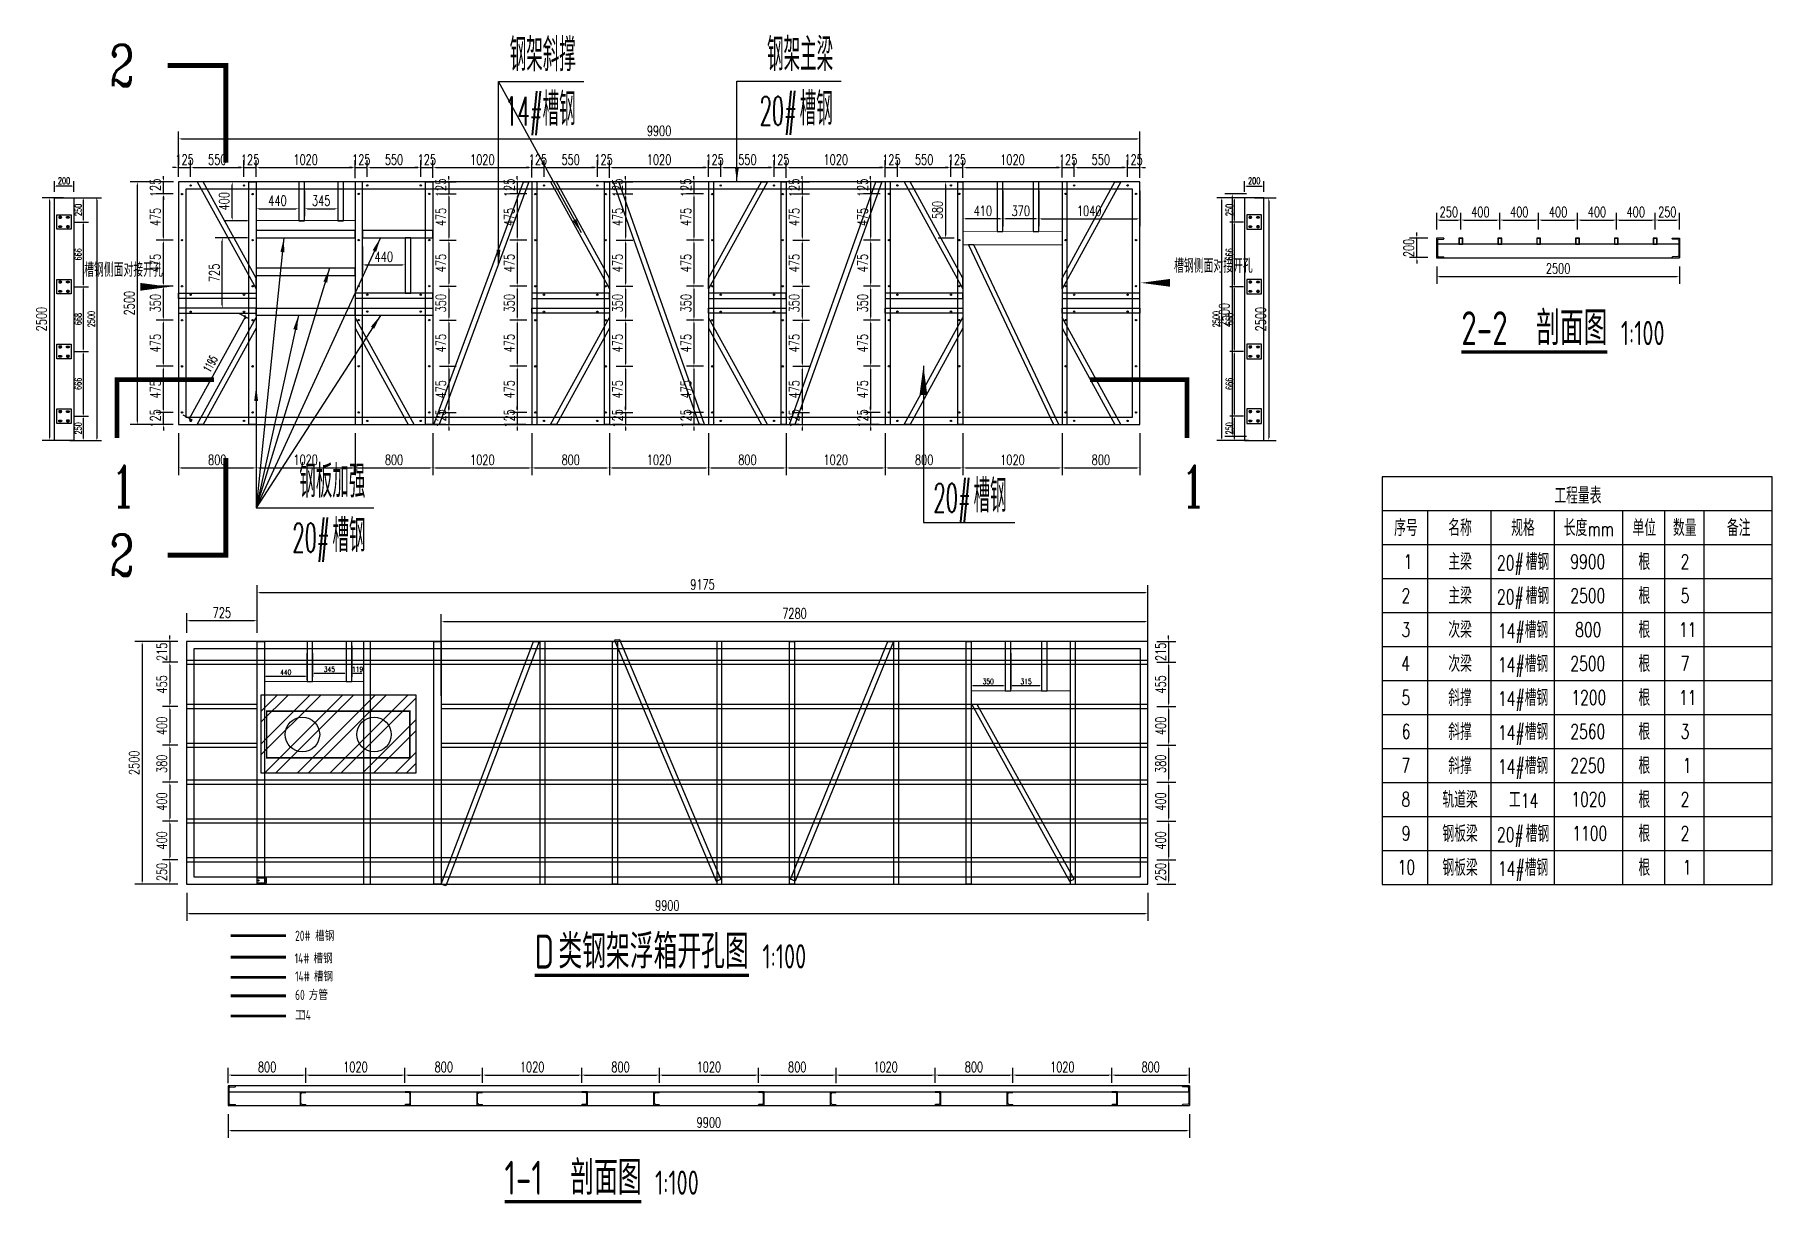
# Model space of a CAD drawing. Header units: millimetres. Extents: x -1443632 to -1307761, y 1430256 to 1527696.
# Drawn here: x -1385595 to -1367700, y 1463136 to 1475175 of the extents above; entities that cross this region are included whole.
import ezdxf

# ---------------------------------------------------------------- set-up
doc = ezdxf.new("R2010")
doc.units = ezdxf.units.MM
doc.header["$LTSCALE"] = 10
doc.layers.get('0').update_dxf_attribs({"linetype": 'CONTINUOUS'})
doc.layers.get('DEFPOINTS').update_dxf_attribs({"linetype": 'CONTINUOUS'})
for name, color, linetype in [('PUB_TEXT', 7, 'CONTINUOUS'), ('W- bollard系船栓', 4, 'CONTINUOUS'), ('W-FLOAT_BOWL浮筒', 253, 'CONTINUOUS'), ('W-PLASTIC_RAILINGS塑木栏杆', 6, 'CONTINUOUS'), ('W-STEEL_FRAME钢架', 3, 'CONTINUOUS'), ('W-STEEL_KEEL钢龙骨', 5, 'CONTINUOUS'), ('景-通用-文字', 7, 'CONTINUOUS')]:
    doc.layers.add(name, color=color, linetype=linetype)
doc.styles.add('_TCH_DIM', font='SIMPLEX.shx', dxfattribs={"width": 0.7, "bigfont": 'GBCBIG.shx'})
doc.styles.add('_TCH_DIM_T3', font='SIMPLEX.shx', dxfattribs={"width": 0.494118, "bigfont": 'GBCBIG.shx'})
doc.styles.add('_TCH_LABEL', font='COMPLEX', dxfattribs={"bigfont": 'GBCBIG'})
doc.styles.add('_TCH_TAB', font='SIMPLEX', dxfattribs={"bigfont": 'GBCBIG'})
doc.styles.get("Standard").update_dxf_attribs({"font": 'tssdeng.shx', "width": 0.7, "bigfont": 'hztxt.shx'})
doc.styles.add('STANDARD_T3', font='simplex.shx', dxfattribs={"width": 0.7, "bigfont": 'gbcbig.shx'})
doc.dimstyles.new('_TCH_ARCH&&30', dxfattribs={"dimtxt": 89.25, "dimasz": 30, "dimexe": 75, "dimexo": 90, "dimgap": 37.875, "dimtad": 1, "dimdec": 0, "dimzin": 0, "dimdsep": 46, "dimtxsty": '_TCH_DIM_T3', "dimblk": 'ARCHTICK', "dimcen": 0.09, "dimclrt": 7, "dimazin": 2, "dimtfac": 1, "dimtdec": 0, "dimtix": 1, "dimtmove": 2, "dimatfit": 3, "dimfxl": 0, "dimtolj": 1, "dimtzin": 0, "dimarcsym": 0})
doc.dimstyles.new('W&&15', dxfattribs={"dimtxt": 52.5, "dimasz": 15, "dimexe": 37.5, "dimexo": 45, "dimgap": 15, "dimtad": 1, "dimdec": 0, "dimzin": 0, "dimdsep": 46, "dimtxsty": 'STANDARD_T3', "dimcen": 0.09, "dimclrd": 1, "dimclre": 1, "dimclrt": 7, "dimazin": 2, "dimtfac": 1, "dimtdec": 0, "dimtix": 1, "dimtmove": 2, "dimatfit": 3, "dimfxl": 0, "dimtolj": 1, "dimtzin": 0, "dimarcsym": 0})
doc.dimstyles.new('W&&20', dxfattribs={"dimtxt": 70, "dimasz": 20, "dimexe": 50, "dimexo": 60, "dimgap": 20, "dimtad": 1, "dimdec": 0, "dimzin": 0, "dimdsep": 46, "dimtxsty": 'STANDARD_T3', "dimcen": 0.09, "dimclrd": 1, "dimclre": 1, "dimclrt": 7, "dimazin": 2, "dimtfac": 1, "dimtdec": 0, "dimtix": 1, "dimtmove": 2, "dimatfit": 3, "dimfxl": 0, "dimtolj": 1, "dimtzin": 0, "dimarcsym": 0})
doc.dimstyles.new('W&&30', dxfattribs={"dimtxt": 105, "dimasz": 30, "dimexe": 75, "dimexo": 90, "dimgap": 30, "dimtad": 1, "dimdec": 0, "dimzin": 0, "dimdsep": 46, "dimtxsty": 'STANDARD_T3', "dimcen": 0.09, "dimclrd": 1, "dimclre": 1, "dimclrt": 7, "dimazin": 2, "dimtfac": 1, "dimtdec": 0, "dimtix": 1, "dimtmove": 2, "dimatfit": 3, "dimfxl": 0, "dimtolj": 1, "dimtzin": 0, "dimarcsym": 0})

msp = doc.modelspace()

# ---------------------------------------------------------------- texts
at = {"style": '_TCH_TAB'}
for s, height, p in [('工程量表', 168.79, (-1369945.2, 1470341.6)), ('序号', 168.79, (-1371594.4, 1470009.1)), ('名称', 168.79, (-1371037.1, 1470009.1)), ('规格', 168.79, (-1370388.9, 1470009.1)), ('长度', 168.79, (-1369847.7, 1470009.1)), ('单位', 168.79, (-1369140.3, 1470009.1)), ('数量', 168.79, (-1368722.7, 1470009.1)), ('备注', 168.79, (-1368167.9, 1470009.1)), ('主梁', 168.79, (-1371036.2, 1469659.1)), ('槽钢', 168.79, (-1370240.4, 1469659.1)), ('根', 168.8, (-1369078.8, 1469659.1)), ('主梁', 168.79, (-1371036.2, 1469309.1)), ('槽钢', 168.79, (-1370240.4, 1469309.1)), ('根', 168.8, (-1369078.8, 1469309.1)), ('次梁', 168.79, (-1371036.2, 1468959.1)), ('槽钢', 168.79, (-1370250.4, 1468959.1)), ('根', 168.8, (-1369078.8, 1468959.1)), ('次梁', 168.79, (-1371036.2, 1468609.1)), ('槽钢', 168.79, (-1370250.4, 1468609.1)), ('根', 168.8, (-1369078.8, 1468609.1)), ('斜撑', 168.79, (-1371037.1, 1468259.1)), ('槽钢', 168.79, (-1370250.4, 1468259.1)), ('根', 168.8, (-1369078.8, 1468259.1)), ('斜撑', 168.79, (-1371037.1, 1467909.1)), ('槽钢', 168.79, (-1370250.4, 1467909.1)), ('根', 168.8, (-1369078.8, 1467909.1)), ('斜撑', 168.79, (-1371037.1, 1467559.1)), ('槽钢', 168.79, (-1370250.4, 1467559.1)), ('根', 168.8, (-1369078.8, 1467559.1)), ('轨道梁', 168.79, (-1371097.6, 1467209.1)), ('工', 168.8, (-1370412.4, 1467209.1)), ('根', 168.8, (-1369078.8, 1467209.1)), ('钢板梁', 168.79, (-1371097.6, 1466859.1)), ('槽钢', 168.79, (-1370240.4, 1466859.1)), ('根', 168.8, (-1369078.8, 1466859.1)), ('钢板梁', 168.79, (-1371097.6, 1466509.1)), ('槽钢', 168.79, (-1370250.4, 1466509.1)), ('根', 168.8, (-1369078.8, 1466509.1))]:
    msp.add_text(s, height=height, dxfattribs=at).set_placement(p)
at = {"style": '_TCH_TAB', "width": 0.705882}
for s, height, p in [('mm', 148.75, (-1369601.9, 1470009.1)), ('1', 148.8, (-1371496.1, 1469672.2)), ('20#', 148.75, (-1370535.4, 1469659.1)), ('9900', 148.75, (-1369779.8, 1469672.2)), ('2', 148.8, (-1368644.1, 1469672.2)), ('2', 148.8, (-1371518.6, 1469322.2)), ('20#', 148.75, (-1370535.4, 1469309.1)), ('2500', 148.75, (-1369779.8, 1469322.2)), ('5', 148.8, (-1368644.1, 1469322.2)), ('3', 148.8, (-1371518.6, 1468972.2)), ('14#', 148.75, (-1370525.4, 1468959.1)), ('800', 148.75, (-1369729.8, 1468972.2)), ('11', 148.75, (-1368661.6, 1468972.2)), ('14#', 148.75, (-1370525.4, 1468609.1)), ('4', 148.8, (-1371521.1, 1468622.2)), ('2500', 148.75, (-1369779.8, 1468622.2)), ('7', 148.8, (-1368644.1, 1468622.2)), ('14#', 148.75, (-1370525.4, 1468259.1)), ('5', 148.8, (-1371518.6, 1468272.2)), ('1200', 148.75, (-1369769.8, 1468272.2)), ('11', 148.75, (-1368661.6, 1468272.2)), ('6', 148.8, (-1371516.1, 1467922.2)), ('14#', 148.75, (-1370525.4, 1467909.1)), ('2560', 148.75, (-1369779.8, 1467922.2)), ('3', 148.8, (-1368644.1, 1467922.2)), ('7', 148.8, (-1371518.6, 1467572.2)), ('14#', 148.75, (-1370525.4, 1467559.1)), ('2250', 148.75, (-1369779.8, 1467572.2)), ('1', 148.8, (-1368621.6, 1467572.2)), ('8', 148.8, (-1371518.6, 1467222.2)), ('14', 148.75, (-1370289.5, 1467209.1)), ('1020', 148.75, (-1369769.8, 1467222.2)), ('2', 148.8, (-1368644.1, 1467222.2)), ('9', 148.8, (-1371516.1, 1466872.2)), ('20#', 148.75, (-1370535.4, 1466859.1)), ('1100', 148.75, (-1369759.8, 1466872.2)), ('2', 148.8, (-1368644.1, 1466872.2)), ('10', 148.75, (-1371558.6, 1466522.2)), ('14#', 148.75, (-1370525.4, 1466509.1)), ('1', 148.8, (-1368621.6, 1466522.2))]:
    msp.add_text(s, height=height, dxfattribs=at).set_placement(p)
at = {"color": 4, "width": 0.7}
for s, p in [('20#', (-1382913.2, 1465839.1)), ('槽钢', (-1382706.7, 1465839.1))]:
    msp.add_text(s, height=105, dxfattribs=at).set_placement(p)
at = {"color": 3, "width": 0.7}
for s, p in [('14#', (-1382917.1, 1465606.8)), ('槽钢', (-1382724.6, 1465606.8))]:
    msp.add_text(s, height=105, dxfattribs=at).set_placement(p)
at = {"color": 6, "width": 0.7}
for s, p in [('14#', (-1382913.2, 1465420.9)), ('槽钢', (-1382720.7, 1465420.9))]:
    msp.add_text(s, height=105, dxfattribs=at).set_placement(p)
at = {"color": 5, "width": 0.7}
for s, p in [('60', (-1382913.2, 1465230.4)), ('方管', (-1382773.2, 1465230.4))]:
    msp.add_text(s, height=105, dxfattribs=at).set_placement(p)
at = {"color": 1, "width": 0.7}
for s, p in [('工', (-1382913.2, 1465022.5)), ('14', (-1382839.7, 1465022.5))]:
    msp.add_text(s, height=105, dxfattribs=at).set_placement(p)
at = {"layer": 'PUB_TEXT', "color": 7}
for s, height, style, width, p in [('2', 425, '_TCH_LABEL', 0.705882, (-1384826, 1474645)), ('钢架斜撑', 337.59, '_TCH_DIM', 0.7, (-1380703.1, 1474799.2)), ('钢架主梁', 337.59, '_TCH_DIM', 0.7, (-1378052.8, 1474802.4)), ('14#', 297.5, '_TCH_DIM', 0.494118, (-1380749.3, 1474239.2)), ('槽钢', 337.59, '_TCH_DIM', 0.7, (-1380364.3, 1474239.2)), ('20#', 297.5, '_TCH_DIM', 0.494118, (-1378129.6, 1474242.4)), ('槽钢', 337.59, '_TCH_DIM', 0.7, (-1377716.6, 1474242.4)), ('槽钢侧面对接开孔', 144.68, '_TCH_DIM', 0.7, (-1385085.7, 1472680.7)), ('槽钢侧面对接开孔', 144.68, '_TCH_DIM', 0.7, (-1373861.1, 1472721.8)), ('钢板加强', 337.59, '_TCH_DIM', 0.7, (-1382870.1, 1470405.2)), ('1', 425, '_TCH_LABEL', 0.705882, (-1384812.8, 1470308.6)), ('20#', 297.5, '_TCH_DIM', 0.494118, (-1376338.8, 1470255.2)), ('槽钢', 337.59, '_TCH_DIM', 0.7, (-1375925.8, 1470255.2)), ('1', 425, '_TCH_LABEL', 0.705882, (-1373791.8, 1470308.6)), ('槽钢', 337.59, '_TCH_DIM', 0.7, (-1382528.7, 1469845.2)), ('20#', 297.5, '_TCH_DIM', 0.494118, (-1382941.7, 1469845.2)), ('2', 425, '_TCH_LABEL', 0.705882, (-1384826, 1469600.2))]:
    msp.add_text(s, height=height, dxfattribs=dict(at, style=style, width=width)).set_placement(p)
at = {"layer": 'PUB_TEXT', "color": 7, "width": 0.7}
for s, height, p in [('剖面图', 350, (-1370133, 1471976.9)), ('2-2', 350, (-1370903, 1471976.9)), ('1:100', 250, (-1369259.4, 1471976.9)), ('类钢架浮箱开孔图', 350, (-1380202, 1465554.4)), ('D', 350, (-1380447, 1465554.4)), ('1:100', 250, (-1378099.6, 1465554.4)), ('剖面图', 350, (-1380079.7, 1463223.5)), ('1-1', 350, (-1380756.3, 1463223.5)), ('1:100', 250, (-1379206.1, 1463223.5))]:
    msp.add_text(s, height=height, dxfattribs=at).set_placement(p)

# ---------------------------------------------------------------- blocks, each defined once
blk = doc.blocks.new('*D64')
at = {"layer": 'DEFPOINTS', "color": 0, "transparency": 16777216}
for p in [(-1373026, 1473536), (-1373262, 1471036), (-1373026, 1471036)]:
    blk.add_point(p, dxfattribs=at)
at = {"layer": 'W-PLASTIC_RAILINGS塑木栏杆', "color": 1, "lineweight": -2, "transparency": 16777216}
for p, q in [((-1373116, 1473536), (-1373337, 1473536)), ((-1373262, 1473506), (-1373262, 1471066)), ((-1373116, 1471036), (-1373337, 1471036))]:
    blk.add_line(p, q, dxfattribs=at)
at = {"layer": 'W-PLASTIC_RAILINGS塑木栏杆', "color": 1, "transparency": 16777216}
for points in [[(-1373267, 1473506), (-1373257, 1473506), (-1373262, 1473536)], [(-1373267, 1471066), (-1373257, 1471066), (-1373262, 1471036)]]:
    blk.add_solid(points, dxfattribs=at)
at = {"layer": 'W-PLASTIC_RAILINGS塑木栏杆', "color": 7, "transparency": 16777216, "insert": (-1373344, 1472286), "char_height": 105, "attachment_point": 5, "rotation": 90, "style": 'STANDARD_T3'}
blk.add_mtext('\\A1;2500', dxfattribs=at)
blk = doc.blocks.new('*D94')
at = {"layer": 'DEFPOINTS', "color": 0, "transparency": 16777216}
for p in [(-1380448, 1473659), (-1380626, 1473534), (-1380438, 1473534)]:
    blk.add_point(p, dxfattribs=at)
at = {"layer": 'W-PLASTIC_RAILINGS塑木栏杆', "color": 1, "lineweight": -2, "transparency": 16777216}
for p, q in [((-1380538, 1473659), (-1380701, 1473659)), ((-1380626, 1473689), (-1380626, 1473719)), ((-1380626, 1473659), (-1380626, 1473534)), ((-1380528, 1473534), (-1380701, 1473534)), ((-1380626, 1473504), (-1380626, 1473474))]:
    blk.add_line(p, q, dxfattribs=at)
at = {"layer": 'W-PLASTIC_RAILINGS塑木栏杆', "color": 1, "transparency": 16777216}
for points in [[(-1380631, 1473689), (-1380621, 1473689), (-1380626, 1473659)], [(-1380631, 1473504), (-1380621, 1473504), (-1380626, 1473534)]]:
    blk.add_solid(points, dxfattribs=at)
at = {"layer": 'W-PLASTIC_RAILINGS塑木栏杆', "color": 7, "transparency": 16777216, "insert": (-1380708, 1473597), "char_height": 105, "attachment_point": 5, "rotation": 90, "style": 'STANDARD_T3'}
blk.add_mtext('\\A1;125', dxfattribs=at)
blk = doc.blocks.new('*D95')
at = {"layer": 'DEFPOINTS', "color": 0, "transparency": 16777216}
for p in [(-1380438, 1473534), (-1380626, 1473059), (-1380438, 1473059)]:
    blk.add_point(p, dxfattribs=at)
at = {"layer": 'W-PLASTIC_RAILINGS塑木栏杆', "color": 1, "lineweight": -2, "transparency": 16777216}
for p, q in [((-1380528, 1473534), (-1380701, 1473534)), ((-1380626, 1473504), (-1380626, 1473089)), ((-1380528, 1473059), (-1380701, 1473059))]:
    blk.add_line(p, q, dxfattribs=at)
at = {"layer": 'W-PLASTIC_RAILINGS塑木栏杆', "color": 1, "transparency": 16777216}
for points in [[(-1380631, 1473504), (-1380621, 1473504), (-1380626, 1473534)], [(-1380631, 1473089), (-1380621, 1473089), (-1380626, 1473059)]]:
    blk.add_solid(points, dxfattribs=at)
at = {"layer": 'W-PLASTIC_RAILINGS塑木栏杆', "color": 7, "transparency": 16777216, "insert": (-1380708, 1473297), "char_height": 105, "attachment_point": 5, "rotation": 90, "style": 'STANDARD_T3'}
blk.add_mtext('\\A1;475', dxfattribs=at)
blk = doc.blocks.new('*D96')
at = {"layer": 'DEFPOINTS', "color": 0, "transparency": 16777216}
for p in [(-1380438, 1473059), (-1380626, 1472584), (-1380438, 1472584)]:
    blk.add_point(p, dxfattribs=at)
at = {"layer": 'W-PLASTIC_RAILINGS塑木栏杆', "color": 1, "lineweight": -2, "transparency": 16777216}
for p, q in [((-1380528, 1473059), (-1380701, 1473059)), ((-1380626, 1473029), (-1380626, 1472614)), ((-1380528, 1472584), (-1380701, 1472584))]:
    blk.add_line(p, q, dxfattribs=at)
at = {"layer": 'W-PLASTIC_RAILINGS塑木栏杆', "color": 1, "transparency": 16777216}
for points in [[(-1380631, 1473029), (-1380621, 1473029), (-1380626, 1473059)], [(-1380631, 1472614), (-1380621, 1472614), (-1380626, 1472584)]]:
    blk.add_solid(points, dxfattribs=at)
at = {"layer": 'W-PLASTIC_RAILINGS塑木栏杆', "color": 7, "transparency": 16777216, "insert": (-1380708, 1472822), "char_height": 105, "attachment_point": 5, "rotation": 90, "style": 'STANDARD_T3'}
blk.add_mtext('\\A1;475', dxfattribs=at)
blk = doc.blocks.new('*D97')
at = {"layer": 'DEFPOINTS', "color": 0, "transparency": 16777216}
for p in [(-1380438, 1472584), (-1380626, 1472234), (-1380438, 1472234)]:
    blk.add_point(p, dxfattribs=at)
at = {"layer": 'W-PLASTIC_RAILINGS塑木栏杆', "color": 1, "lineweight": -2, "transparency": 16777216}
for p, q in [((-1380528, 1472584), (-1380701, 1472584)), ((-1380626, 1472554), (-1380626, 1472264)), ((-1380528, 1472234), (-1380701, 1472234))]:
    blk.add_line(p, q, dxfattribs=at)
at = {"layer": 'W-PLASTIC_RAILINGS塑木栏杆', "color": 1, "transparency": 16777216}
for points in [[(-1380631, 1472554), (-1380621, 1472554), (-1380626, 1472584)], [(-1380631, 1472264), (-1380621, 1472264), (-1380626, 1472234)]]:
    blk.add_solid(points, dxfattribs=at)
at = {"layer": 'W-PLASTIC_RAILINGS塑木栏杆', "color": 7, "transparency": 16777216, "insert": (-1380708, 1472409), "char_height": 105, "attachment_point": 5, "rotation": 90, "style": 'STANDARD_T3'}
blk.add_mtext('\\A1;350', dxfattribs=at)
blk = doc.blocks.new('*D98')
at = {"layer": 'DEFPOINTS', "color": 0, "transparency": 16777216}
for p in [(-1380438, 1472234), (-1380626, 1471759), (-1380438, 1471759)]:
    blk.add_point(p, dxfattribs=at)
at = {"layer": 'W-PLASTIC_RAILINGS塑木栏杆', "color": 1, "lineweight": -2, "transparency": 16777216}
for p, q in [((-1380528, 1472234), (-1380701, 1472234)), ((-1380626, 1472204), (-1380626, 1471789)), ((-1380528, 1471759), (-1380701, 1471759))]:
    blk.add_line(p, q, dxfattribs=at)
at = {"layer": 'W-PLASTIC_RAILINGS塑木栏杆', "color": 1, "transparency": 16777216}
for points in [[(-1380631, 1472204), (-1380621, 1472204), (-1380626, 1472234)], [(-1380631, 1471789), (-1380621, 1471789), (-1380626, 1471759)]]:
    blk.add_solid(points, dxfattribs=at)
at = {"layer": 'W-PLASTIC_RAILINGS塑木栏杆', "color": 7, "transparency": 16777216, "insert": (-1380708, 1471997), "char_height": 105, "attachment_point": 5, "rotation": 90, "style": 'STANDARD_T3'}
blk.add_mtext('\\A1;475', dxfattribs=at)
blk = doc.blocks.new('*D99')
at = {"layer": 'DEFPOINTS', "color": 0, "transparency": 16777216}
for p in [(-1380438, 1471759), (-1380626, 1471284), (-1380438, 1471284)]:
    blk.add_point(p, dxfattribs=at)
at = {"layer": 'W-PLASTIC_RAILINGS塑木栏杆', "color": 1, "lineweight": -2, "transparency": 16777216}
for p, q in [((-1380528, 1471759), (-1380701, 1471759)), ((-1380626, 1471729), (-1380626, 1471314)), ((-1380528, 1471284), (-1380701, 1471284))]:
    blk.add_line(p, q, dxfattribs=at)
at = {"layer": 'W-PLASTIC_RAILINGS塑木栏杆', "color": 1, "transparency": 16777216}
for points in [[(-1380631, 1471729), (-1380621, 1471729), (-1380626, 1471759)], [(-1380631, 1471314), (-1380621, 1471314), (-1380626, 1471284)]]:
    blk.add_solid(points, dxfattribs=at)
at = {"layer": 'W-PLASTIC_RAILINGS塑木栏杆', "color": 7, "transparency": 16777216, "insert": (-1380708, 1471522), "char_height": 105, "attachment_point": 5, "rotation": 90, "style": 'STANDARD_T3'}
blk.add_mtext('\\A1;475', dxfattribs=at)
blk = doc.blocks.new('*D100')
at = {"layer": 'DEFPOINTS', "color": 0, "transparency": 16777216}
for p in [(-1380626, 1471159), (-1380448, 1471159), (-1380438, 1471284)]:
    blk.add_point(p, dxfattribs=at)
at = {"layer": 'W-PLASTIC_RAILINGS塑木栏杆', "color": 1, "lineweight": -2, "transparency": 16777216}
for p, q in [((-1380626, 1471314), (-1380626, 1471344)), ((-1380528, 1471284), (-1380701, 1471284)), ((-1380538, 1471159), (-1380701, 1471159)), ((-1380626, 1471284), (-1380626, 1471159)), ((-1380626, 1471129), (-1380626, 1471099))]:
    blk.add_line(p, q, dxfattribs=at)
at = {"layer": 'W-PLASTIC_RAILINGS塑木栏杆', "color": 1, "transparency": 16777216}
for points in [[(-1380631, 1471314), (-1380621, 1471314), (-1380626, 1471284)], [(-1380631, 1471129), (-1380621, 1471129), (-1380626, 1471159)]]:
    blk.add_solid(points, dxfattribs=at)
at = {"layer": 'W-PLASTIC_RAILINGS塑木栏杆', "color": 7, "transparency": 16777216, "insert": (-1380708, 1471222), "char_height": 105, "attachment_point": 5, "rotation": 90, "style": 'STANDARD_T3'}
blk.add_mtext('\\A1;125', dxfattribs=at)
blk = doc.blocks.new('*D101')
at = {"layer": 'DEFPOINTS', "color": 0, "transparency": 16777216}
for p in [(-1381507, 1473659), (-1381518, 1473534), (-1381330, 1473534)]:
    blk.add_point(p, dxfattribs=at)
at = {"layer": 'W-PLASTIC_RAILINGS塑木栏杆', "color": 1, "lineweight": -2, "transparency": 16777216}
for p, q in [((-1381417, 1473659), (-1381255, 1473659)), ((-1381330, 1473689), (-1381330, 1473719)), ((-1381330, 1473659), (-1381330, 1473534)), ((-1381428, 1473534), (-1381255, 1473534)), ((-1381330, 1473504), (-1381330, 1473474))]:
    blk.add_line(p, q, dxfattribs=at)
at = {"layer": 'W-PLASTIC_RAILINGS塑木栏杆', "color": 1, "transparency": 16777216}
for points in [[(-1381335, 1473689), (-1381325, 1473689), (-1381330, 1473659)], [(-1381335, 1473504), (-1381325, 1473504), (-1381330, 1473534)]]:
    blk.add_solid(points, dxfattribs=at)
at = {"layer": 'W-PLASTIC_RAILINGS塑木栏杆', "color": 7, "transparency": 16777216, "insert": (-1381413, 1473597), "char_height": 105, "attachment_point": 5, "rotation": 90, "style": 'STANDARD_T3'}
blk.add_mtext('\\A1;125', dxfattribs=at)
blk = doc.blocks.new('*D102')
at = {"layer": 'DEFPOINTS', "color": 0, "transparency": 16777216}
for p in [(-1381518, 1473534), (-1381518, 1473059), (-1381330, 1473059)]:
    blk.add_point(p, dxfattribs=at)
at = {"layer": 'W-PLASTIC_RAILINGS塑木栏杆', "color": 1, "lineweight": -2, "transparency": 16777216}
for p, q in [((-1381428, 1473534), (-1381255, 1473534)), ((-1381330, 1473504), (-1381330, 1473089)), ((-1381428, 1473059), (-1381255, 1473059))]:
    blk.add_line(p, q, dxfattribs=at)
at = {"layer": 'W-PLASTIC_RAILINGS塑木栏杆', "color": 1, "transparency": 16777216}
for points in [[(-1381335, 1473504), (-1381325, 1473504), (-1381330, 1473534)], [(-1381335, 1473089), (-1381325, 1473089), (-1381330, 1473059)]]:
    blk.add_solid(points, dxfattribs=at)
at = {"layer": 'W-PLASTIC_RAILINGS塑木栏杆', "color": 7, "transparency": 16777216, "insert": (-1381413, 1473297), "char_height": 105, "attachment_point": 5, "rotation": 90, "style": 'STANDARD_T3'}
blk.add_mtext('\\A1;475', dxfattribs=at)
blk = doc.blocks.new('*D103')
at = {"layer": 'DEFPOINTS', "color": 0, "transparency": 16777216}
for p in [(-1381518, 1473059), (-1381518, 1472584), (-1381330, 1472584)]:
    blk.add_point(p, dxfattribs=at)
at = {"layer": 'W-PLASTIC_RAILINGS塑木栏杆', "color": 1, "lineweight": -2, "transparency": 16777216}
for p, q in [((-1381428, 1473059), (-1381255, 1473059)), ((-1381330, 1473029), (-1381330, 1472614)), ((-1381428, 1472584), (-1381255, 1472584))]:
    blk.add_line(p, q, dxfattribs=at)
at = {"layer": 'W-PLASTIC_RAILINGS塑木栏杆', "color": 1, "transparency": 16777216}
for points in [[(-1381335, 1473029), (-1381325, 1473029), (-1381330, 1473059)], [(-1381335, 1472614), (-1381325, 1472614), (-1381330, 1472584)]]:
    blk.add_solid(points, dxfattribs=at)
at = {"layer": 'W-PLASTIC_RAILINGS塑木栏杆', "color": 7, "transparency": 16777216, "insert": (-1381413, 1472822), "char_height": 105, "attachment_point": 5, "rotation": 90, "style": 'STANDARD_T3'}
blk.add_mtext('\\A1;475', dxfattribs=at)
blk = doc.blocks.new('*D104')
at = {"layer": 'DEFPOINTS', "color": 0, "transparency": 16777216}
for p in [(-1381518, 1472584), (-1381518, 1472234), (-1381330, 1472234)]:
    blk.add_point(p, dxfattribs=at)
at = {"layer": 'W-PLASTIC_RAILINGS塑木栏杆', "color": 1, "lineweight": -2, "transparency": 16777216}
for p, q in [((-1381428, 1472584), (-1381255, 1472584)), ((-1381330, 1472554), (-1381330, 1472264)), ((-1381428, 1472234), (-1381255, 1472234))]:
    blk.add_line(p, q, dxfattribs=at)
at = {"layer": 'W-PLASTIC_RAILINGS塑木栏杆', "color": 1, "transparency": 16777216}
for points in [[(-1381335, 1472554), (-1381325, 1472554), (-1381330, 1472584)], [(-1381335, 1472264), (-1381325, 1472264), (-1381330, 1472234)]]:
    blk.add_solid(points, dxfattribs=at)
at = {"layer": 'W-PLASTIC_RAILINGS塑木栏杆', "color": 7, "transparency": 16777216, "insert": (-1381413, 1472409), "char_height": 105, "attachment_point": 5, "rotation": 90, "style": 'STANDARD_T3'}
blk.add_mtext('\\A1;350', dxfattribs=at)
blk = doc.blocks.new('*D105')
at = {"layer": 'DEFPOINTS', "color": 0, "transparency": 16777216}
for p in [(-1381518, 1472234), (-1381518, 1471759), (-1381330, 1471759)]:
    blk.add_point(p, dxfattribs=at)
at = {"layer": 'W-PLASTIC_RAILINGS塑木栏杆', "color": 1, "lineweight": -2, "transparency": 16777216}
for p, q in [((-1381428, 1472234), (-1381255, 1472234)), ((-1381330, 1472204), (-1381330, 1471789)), ((-1381428, 1471759), (-1381255, 1471759))]:
    blk.add_line(p, q, dxfattribs=at)
at = {"layer": 'W-PLASTIC_RAILINGS塑木栏杆', "color": 1, "transparency": 16777216}
for points in [[(-1381335, 1472204), (-1381325, 1472204), (-1381330, 1472234)], [(-1381335, 1471789), (-1381325, 1471789), (-1381330, 1471759)]]:
    blk.add_solid(points, dxfattribs=at)
at = {"layer": 'W-PLASTIC_RAILINGS塑木栏杆', "color": 7, "transparency": 16777216, "insert": (-1381413, 1471997), "char_height": 105, "attachment_point": 5, "rotation": 90, "style": 'STANDARD_T3'}
blk.add_mtext('\\A1;475', dxfattribs=at)
blk = doc.blocks.new('*D106')
at = {"layer": 'DEFPOINTS', "color": 0, "transparency": 16777216}
for p in [(-1381518, 1471759), (-1381518, 1471284), (-1381330, 1471284)]:
    blk.add_point(p, dxfattribs=at)
at = {"layer": 'W-PLASTIC_RAILINGS塑木栏杆', "color": 1, "lineweight": -2, "transparency": 16777216}
for p, q in [((-1381428, 1471759), (-1381255, 1471759)), ((-1381330, 1471729), (-1381330, 1471314)), ((-1381428, 1471284), (-1381255, 1471284))]:
    blk.add_line(p, q, dxfattribs=at)
at = {"layer": 'W-PLASTIC_RAILINGS塑木栏杆', "color": 1, "transparency": 16777216}
for points in [[(-1381335, 1471729), (-1381325, 1471729), (-1381330, 1471759)], [(-1381335, 1471314), (-1381325, 1471314), (-1381330, 1471284)]]:
    blk.add_solid(points, dxfattribs=at)
at = {"layer": 'W-PLASTIC_RAILINGS塑木栏杆', "color": 7, "transparency": 16777216, "insert": (-1381413, 1471522), "char_height": 105, "attachment_point": 5, "rotation": 90, "style": 'STANDARD_T3'}
blk.add_mtext('\\A1;475', dxfattribs=at)
blk = doc.blocks.new('*D107')
at = {"layer": 'DEFPOINTS', "color": 0, "transparency": 16777216}
for p in [(-1381518, 1471284), (-1381507, 1471159), (-1381330, 1471159)]:
    blk.add_point(p, dxfattribs=at)
at = {"layer": 'W-PLASTIC_RAILINGS塑木栏杆', "color": 1, "lineweight": -2, "transparency": 16777216}
for p, q in [((-1381330, 1471314), (-1381330, 1471344)), ((-1381428, 1471284), (-1381255, 1471284)), ((-1381417, 1471159), (-1381255, 1471159)), ((-1381330, 1471284), (-1381330, 1471159)), ((-1381330, 1471129), (-1381330, 1471099))]:
    blk.add_line(p, q, dxfattribs=at)
at = {"layer": 'W-PLASTIC_RAILINGS塑木栏杆', "color": 1, "transparency": 16777216}
for points in [[(-1381335, 1471314), (-1381325, 1471314), (-1381330, 1471284)], [(-1381335, 1471129), (-1381325, 1471129), (-1381330, 1471159)]]:
    blk.add_solid(points, dxfattribs=at)
at = {"layer": 'W-PLASTIC_RAILINGS塑木栏杆', "color": 7, "transparency": 16777216, "insert": (-1381413, 1471222), "char_height": 105, "attachment_point": 5, "rotation": 90, "style": 'STANDARD_T3'}
blk.add_mtext('\\A1;125', dxfattribs=at)
blk = doc.blocks.new('*D108')
at = {"layer": 'DEFPOINTS', "color": 0, "transparency": 16777216}
for p in [(-1378628, 1473659), (-1378806, 1473534), (-1378618, 1473534)]:
    blk.add_point(p, dxfattribs=at)
at = {"layer": 'W-PLASTIC_RAILINGS塑木栏杆', "color": 1, "lineweight": -2, "transparency": 16777216}
for p, q in [((-1378718, 1473659), (-1378881, 1473659)), ((-1378806, 1473689), (-1378806, 1473719)), ((-1378806, 1473659), (-1378806, 1473534)), ((-1378708, 1473534), (-1378881, 1473534)), ((-1378806, 1473504), (-1378806, 1473474))]:
    blk.add_line(p, q, dxfattribs=at)
at = {"layer": 'W-PLASTIC_RAILINGS塑木栏杆', "color": 1, "transparency": 16777216}
for points in [[(-1378811, 1473689), (-1378801, 1473689), (-1378806, 1473659)], [(-1378811, 1473504), (-1378801, 1473504), (-1378806, 1473534)]]:
    blk.add_solid(points, dxfattribs=at)
at = {"layer": 'W-PLASTIC_RAILINGS塑木栏杆', "color": 7, "transparency": 16777216, "insert": (-1378888, 1473597), "char_height": 105, "attachment_point": 5, "rotation": 90, "style": 'STANDARD_T3'}
blk.add_mtext('\\A1;125', dxfattribs=at)
blk = doc.blocks.new('*D109')
at = {"layer": 'DEFPOINTS', "color": 0, "transparency": 16777216}
for p in [(-1378618, 1473534), (-1378806, 1473059), (-1378618, 1473059)]:
    blk.add_point(p, dxfattribs=at)
at = {"layer": 'W-PLASTIC_RAILINGS塑木栏杆', "color": 1, "lineweight": -2, "transparency": 16777216}
for p, q in [((-1378708, 1473534), (-1378881, 1473534)), ((-1378806, 1473504), (-1378806, 1473089)), ((-1378708, 1473059), (-1378881, 1473059))]:
    blk.add_line(p, q, dxfattribs=at)
at = {"layer": 'W-PLASTIC_RAILINGS塑木栏杆', "color": 1, "transparency": 16777216}
for points in [[(-1378811, 1473504), (-1378801, 1473504), (-1378806, 1473534)], [(-1378811, 1473089), (-1378801, 1473089), (-1378806, 1473059)]]:
    blk.add_solid(points, dxfattribs=at)
at = {"layer": 'W-PLASTIC_RAILINGS塑木栏杆', "color": 7, "transparency": 16777216, "insert": (-1378888, 1473297), "char_height": 105, "attachment_point": 5, "rotation": 90, "style": 'STANDARD_T3'}
blk.add_mtext('\\A1;475', dxfattribs=at)
blk = doc.blocks.new('*D110')
at = {"layer": 'DEFPOINTS', "color": 0, "transparency": 16777216}
for p in [(-1378618, 1473059), (-1378806, 1472584), (-1378618, 1472584)]:
    blk.add_point(p, dxfattribs=at)
at = {"layer": 'W-PLASTIC_RAILINGS塑木栏杆', "color": 1, "lineweight": -2, "transparency": 16777216}
for p, q in [((-1378708, 1473059), (-1378881, 1473059)), ((-1378806, 1473029), (-1378806, 1472614)), ((-1378708, 1472584), (-1378881, 1472584))]:
    blk.add_line(p, q, dxfattribs=at)
at = {"layer": 'W-PLASTIC_RAILINGS塑木栏杆', "color": 1, "transparency": 16777216}
for points in [[(-1378811, 1473029), (-1378801, 1473029), (-1378806, 1473059)], [(-1378811, 1472614), (-1378801, 1472614), (-1378806, 1472584)]]:
    blk.add_solid(points, dxfattribs=at)
at = {"layer": 'W-PLASTIC_RAILINGS塑木栏杆', "color": 7, "transparency": 16777216, "insert": (-1378888, 1472822), "char_height": 105, "attachment_point": 5, "rotation": 90, "style": 'STANDARD_T3'}
blk.add_mtext('\\A1;475', dxfattribs=at)
blk = doc.blocks.new('*D111')
at = {"layer": 'DEFPOINTS', "color": 0, "transparency": 16777216}
for p in [(-1378618, 1472584), (-1378806, 1472234), (-1378618, 1472234)]:
    blk.add_point(p, dxfattribs=at)
at = {"layer": 'W-PLASTIC_RAILINGS塑木栏杆', "color": 1, "lineweight": -2, "transparency": 16777216}
for p, q in [((-1378708, 1472584), (-1378881, 1472584)), ((-1378806, 1472554), (-1378806, 1472264)), ((-1378708, 1472234), (-1378881, 1472234))]:
    blk.add_line(p, q, dxfattribs=at)
at = {"layer": 'W-PLASTIC_RAILINGS塑木栏杆', "color": 1, "transparency": 16777216}
for points in [[(-1378811, 1472554), (-1378801, 1472554), (-1378806, 1472584)], [(-1378811, 1472264), (-1378801, 1472264), (-1378806, 1472234)]]:
    blk.add_solid(points, dxfattribs=at)
at = {"layer": 'W-PLASTIC_RAILINGS塑木栏杆', "color": 7, "transparency": 16777216, "insert": (-1378888, 1472409), "char_height": 105, "attachment_point": 5, "rotation": 90, "style": 'STANDARD_T3'}
blk.add_mtext('\\A1;350', dxfattribs=at)
blk = doc.blocks.new('*D112')
at = {"layer": 'DEFPOINTS', "color": 0, "transparency": 16777216}
for p in [(-1378618, 1472234), (-1378806, 1471759), (-1378618, 1471759)]:
    blk.add_point(p, dxfattribs=at)
at = {"layer": 'W-PLASTIC_RAILINGS塑木栏杆', "color": 1, "lineweight": -2, "transparency": 16777216}
for p, q in [((-1378708, 1472234), (-1378881, 1472234)), ((-1378806, 1472204), (-1378806, 1471789)), ((-1378708, 1471759), (-1378881, 1471759))]:
    blk.add_line(p, q, dxfattribs=at)
at = {"layer": 'W-PLASTIC_RAILINGS塑木栏杆', "color": 1, "transparency": 16777216}
for points in [[(-1378811, 1472204), (-1378801, 1472204), (-1378806, 1472234)], [(-1378811, 1471789), (-1378801, 1471789), (-1378806, 1471759)]]:
    blk.add_solid(points, dxfattribs=at)
at = {"layer": 'W-PLASTIC_RAILINGS塑木栏杆', "color": 7, "transparency": 16777216, "insert": (-1378888, 1471997), "char_height": 105, "attachment_point": 5, "rotation": 90, "style": 'STANDARD_T3'}
blk.add_mtext('\\A1;475', dxfattribs=at)
blk = doc.blocks.new('*D113')
at = {"layer": 'DEFPOINTS', "color": 0, "transparency": 16777216}
for p in [(-1378618, 1471759), (-1378806, 1471284), (-1378618, 1471284)]:
    blk.add_point(p, dxfattribs=at)
at = {"layer": 'W-PLASTIC_RAILINGS塑木栏杆', "color": 1, "lineweight": -2, "transparency": 16777216}
for p, q in [((-1378708, 1471759), (-1378881, 1471759)), ((-1378806, 1471729), (-1378806, 1471314)), ((-1378708, 1471284), (-1378881, 1471284))]:
    blk.add_line(p, q, dxfattribs=at)
at = {"layer": 'W-PLASTIC_RAILINGS塑木栏杆', "color": 1, "transparency": 16777216}
for points in [[(-1378811, 1471729), (-1378801, 1471729), (-1378806, 1471759)], [(-1378811, 1471314), (-1378801, 1471314), (-1378806, 1471284)]]:
    blk.add_solid(points, dxfattribs=at)
at = {"layer": 'W-PLASTIC_RAILINGS塑木栏杆', "color": 7, "transparency": 16777216, "insert": (-1378888, 1471522), "char_height": 105, "attachment_point": 5, "rotation": 90, "style": 'STANDARD_T3'}
blk.add_mtext('\\A1;475', dxfattribs=at)
blk = doc.blocks.new('*D114')
at = {"layer": 'DEFPOINTS', "color": 0, "transparency": 16777216}
for p in [(-1378806, 1471159), (-1378628, 1471159), (-1378618, 1471284)]:
    blk.add_point(p, dxfattribs=at)
at = {"layer": 'W-PLASTIC_RAILINGS塑木栏杆', "color": 1, "lineweight": -2, "transparency": 16777216}
for p, q in [((-1378806, 1471314), (-1378806, 1471344)), ((-1378708, 1471284), (-1378881, 1471284)), ((-1378718, 1471159), (-1378881, 1471159)), ((-1378806, 1471284), (-1378806, 1471159)), ((-1378806, 1471129), (-1378806, 1471099))]:
    blk.add_line(p, q, dxfattribs=at)
at = {"layer": 'W-PLASTIC_RAILINGS塑木栏杆', "color": 1, "transparency": 16777216}
for points in [[(-1378811, 1471314), (-1378801, 1471314), (-1378806, 1471284)], [(-1378811, 1471129), (-1378801, 1471129), (-1378806, 1471159)]]:
    blk.add_solid(points, dxfattribs=at)
at = {"layer": 'W-PLASTIC_RAILINGS塑木栏杆', "color": 7, "transparency": 16777216, "insert": (-1378888, 1471222), "char_height": 105, "attachment_point": 5, "rotation": 90, "style": 'STANDARD_T3'}
blk.add_mtext('\\A1;125', dxfattribs=at)
blk = doc.blocks.new('*D115')
at = {"layer": 'DEFPOINTS', "color": 0, "transparency": 16777216}
for p in [(-1379687, 1473659), (-1379698, 1473534), (-1379510, 1473534)]:
    blk.add_point(p, dxfattribs=at)
at = {"layer": 'W-PLASTIC_RAILINGS塑木栏杆', "color": 1, "lineweight": -2, "transparency": 16777216}
for p, q in [((-1379597, 1473659), (-1379435, 1473659)), ((-1379510, 1473689), (-1379510, 1473719)), ((-1379510, 1473659), (-1379510, 1473534)), ((-1379608, 1473534), (-1379435, 1473534)), ((-1379510, 1473504), (-1379510, 1473474))]:
    blk.add_line(p, q, dxfattribs=at)
at = {"layer": 'W-PLASTIC_RAILINGS塑木栏杆', "color": 1, "transparency": 16777216}
for points in [[(-1379515, 1473689), (-1379505, 1473689), (-1379510, 1473659)], [(-1379515, 1473504), (-1379505, 1473504), (-1379510, 1473534)]]:
    blk.add_solid(points, dxfattribs=at)
at = {"layer": 'W-PLASTIC_RAILINGS塑木栏杆', "color": 7, "transparency": 16777216, "insert": (-1379593, 1473597), "char_height": 105, "attachment_point": 5, "rotation": 90, "style": 'STANDARD_T3'}
blk.add_mtext('\\A1;125', dxfattribs=at)
blk = doc.blocks.new('*D116')
at = {"layer": 'DEFPOINTS', "color": 0, "transparency": 16777216}
for p in [(-1379698, 1473534), (-1379698, 1473059), (-1379510, 1473059)]:
    blk.add_point(p, dxfattribs=at)
at = {"layer": 'W-PLASTIC_RAILINGS塑木栏杆', "color": 1, "lineweight": -2, "transparency": 16777216}
for p, q in [((-1379608, 1473534), (-1379435, 1473534)), ((-1379510, 1473504), (-1379510, 1473089)), ((-1379608, 1473059), (-1379435, 1473059))]:
    blk.add_line(p, q, dxfattribs=at)
at = {"layer": 'W-PLASTIC_RAILINGS塑木栏杆', "color": 1, "transparency": 16777216}
for points in [[(-1379515, 1473504), (-1379505, 1473504), (-1379510, 1473534)], [(-1379515, 1473089), (-1379505, 1473089), (-1379510, 1473059)]]:
    blk.add_solid(points, dxfattribs=at)
at = {"layer": 'W-PLASTIC_RAILINGS塑木栏杆', "color": 7, "transparency": 16777216, "insert": (-1379593, 1473297), "char_height": 105, "attachment_point": 5, "rotation": 90, "style": 'STANDARD_T3'}
blk.add_mtext('\\A1;475', dxfattribs=at)
blk = doc.blocks.new('*D117')
at = {"layer": 'DEFPOINTS', "color": 0, "transparency": 16777216}
for p in [(-1379698, 1473059), (-1379698, 1472584), (-1379510, 1472584)]:
    blk.add_point(p, dxfattribs=at)
at = {"layer": 'W-PLASTIC_RAILINGS塑木栏杆', "color": 1, "lineweight": -2, "transparency": 16777216}
for p, q in [((-1379608, 1473059), (-1379435, 1473059)), ((-1379510, 1473029), (-1379510, 1472614)), ((-1379608, 1472584), (-1379435, 1472584))]:
    blk.add_line(p, q, dxfattribs=at)
at = {"layer": 'W-PLASTIC_RAILINGS塑木栏杆', "color": 1, "transparency": 16777216}
for points in [[(-1379515, 1473029), (-1379505, 1473029), (-1379510, 1473059)], [(-1379515, 1472614), (-1379505, 1472614), (-1379510, 1472584)]]:
    blk.add_solid(points, dxfattribs=at)
at = {"layer": 'W-PLASTIC_RAILINGS塑木栏杆', "color": 7, "transparency": 16777216, "insert": (-1379593, 1472822), "char_height": 105, "attachment_point": 5, "rotation": 90, "style": 'STANDARD_T3'}
blk.add_mtext('\\A1;475', dxfattribs=at)
blk = doc.blocks.new('*D118')
at = {"layer": 'DEFPOINTS', "color": 0, "transparency": 16777216}
for p in [(-1379698, 1472584), (-1379698, 1472234), (-1379510, 1472234)]:
    blk.add_point(p, dxfattribs=at)
at = {"layer": 'W-PLASTIC_RAILINGS塑木栏杆', "color": 1, "lineweight": -2, "transparency": 16777216}
for p, q in [((-1379608, 1472584), (-1379435, 1472584)), ((-1379510, 1472554), (-1379510, 1472264)), ((-1379608, 1472234), (-1379435, 1472234))]:
    blk.add_line(p, q, dxfattribs=at)
at = {"layer": 'W-PLASTIC_RAILINGS塑木栏杆', "color": 1, "transparency": 16777216}
for points in [[(-1379515, 1472554), (-1379505, 1472554), (-1379510, 1472584)], [(-1379515, 1472264), (-1379505, 1472264), (-1379510, 1472234)]]:
    blk.add_solid(points, dxfattribs=at)
at = {"layer": 'W-PLASTIC_RAILINGS塑木栏杆', "color": 7, "transparency": 16777216, "insert": (-1379593, 1472409), "char_height": 105, "attachment_point": 5, "rotation": 90, "style": 'STANDARD_T3'}
blk.add_mtext('\\A1;350', dxfattribs=at)
blk = doc.blocks.new('*D119')
at = {"layer": 'DEFPOINTS', "color": 0, "transparency": 16777216}
for p in [(-1379698, 1472234), (-1379698, 1471759), (-1379510, 1471759)]:
    blk.add_point(p, dxfattribs=at)
at = {"layer": 'W-PLASTIC_RAILINGS塑木栏杆', "color": 1, "lineweight": -2, "transparency": 16777216}
for p, q in [((-1379608, 1472234), (-1379435, 1472234)), ((-1379510, 1472204), (-1379510, 1471789)), ((-1379608, 1471759), (-1379435, 1471759))]:
    blk.add_line(p, q, dxfattribs=at)
at = {"layer": 'W-PLASTIC_RAILINGS塑木栏杆', "color": 1, "transparency": 16777216}
for points in [[(-1379515, 1472204), (-1379505, 1472204), (-1379510, 1472234)], [(-1379515, 1471789), (-1379505, 1471789), (-1379510, 1471759)]]:
    blk.add_solid(points, dxfattribs=at)
at = {"layer": 'W-PLASTIC_RAILINGS塑木栏杆', "color": 7, "transparency": 16777216, "insert": (-1379593, 1471997), "char_height": 105, "attachment_point": 5, "rotation": 90, "style": 'STANDARD_T3'}
blk.add_mtext('\\A1;475', dxfattribs=at)
blk = doc.blocks.new('*D120')
at = {"layer": 'DEFPOINTS', "color": 0, "transparency": 16777216}
for p in [(-1379698, 1471759), (-1379698, 1471284), (-1379510, 1471284)]:
    blk.add_point(p, dxfattribs=at)
at = {"layer": 'W-PLASTIC_RAILINGS塑木栏杆', "color": 1, "lineweight": -2, "transparency": 16777216}
for p, q in [((-1379608, 1471759), (-1379435, 1471759)), ((-1379510, 1471729), (-1379510, 1471314)), ((-1379608, 1471284), (-1379435, 1471284))]:
    blk.add_line(p, q, dxfattribs=at)
at = {"layer": 'W-PLASTIC_RAILINGS塑木栏杆', "color": 1, "transparency": 16777216}
for points in [[(-1379515, 1471729), (-1379505, 1471729), (-1379510, 1471759)], [(-1379515, 1471314), (-1379505, 1471314), (-1379510, 1471284)]]:
    blk.add_solid(points, dxfattribs=at)
at = {"layer": 'W-PLASTIC_RAILINGS塑木栏杆', "color": 7, "transparency": 16777216, "insert": (-1379593, 1471522), "char_height": 105, "attachment_point": 5, "rotation": 90, "style": 'STANDARD_T3'}
blk.add_mtext('\\A1;475', dxfattribs=at)
blk = doc.blocks.new('*D121')
at = {"layer": 'DEFPOINTS', "color": 0, "transparency": 16777216}
for p in [(-1379698, 1471284), (-1379687, 1471159), (-1379510, 1471159)]:
    blk.add_point(p, dxfattribs=at)
at = {"layer": 'W-PLASTIC_RAILINGS塑木栏杆', "color": 1, "lineweight": -2, "transparency": 16777216}
for p, q in [((-1379510, 1471314), (-1379510, 1471344)), ((-1379608, 1471284), (-1379435, 1471284)), ((-1379597, 1471159), (-1379435, 1471159)), ((-1379510, 1471284), (-1379510, 1471159)), ((-1379510, 1471129), (-1379510, 1471099))]:
    blk.add_line(p, q, dxfattribs=at)
at = {"layer": 'W-PLASTIC_RAILINGS塑木栏杆', "color": 1, "transparency": 16777216}
for points in [[(-1379515, 1471314), (-1379505, 1471314), (-1379510, 1471284)], [(-1379515, 1471129), (-1379505, 1471129), (-1379510, 1471159)]]:
    blk.add_solid(points, dxfattribs=at)
at = {"layer": 'W-PLASTIC_RAILINGS塑木栏杆', "color": 7, "transparency": 16777216, "insert": (-1379593, 1471222), "char_height": 105, "attachment_point": 5, "rotation": 90, "style": 'STANDARD_T3'}
blk.add_mtext('\\A1;125', dxfattribs=at)
blk = doc.blocks.new('*D122')
at = {"layer": 'DEFPOINTS', "color": 0, "transparency": 16777216}
for p in [(-1376808, 1473659), (-1376986, 1473534), (-1376798, 1473534)]:
    blk.add_point(p, dxfattribs=at)
at = {"layer": 'W-PLASTIC_RAILINGS塑木栏杆', "color": 1, "lineweight": -2, "transparency": 16777216}
for p, q in [((-1376898, 1473659), (-1377061, 1473659)), ((-1376986, 1473689), (-1376986, 1473719)), ((-1376986, 1473659), (-1376986, 1473534)), ((-1376888, 1473534), (-1377061, 1473534)), ((-1376986, 1473504), (-1376986, 1473474))]:
    blk.add_line(p, q, dxfattribs=at)
at = {"layer": 'W-PLASTIC_RAILINGS塑木栏杆', "color": 1, "transparency": 16777216}
for points in [[(-1376991, 1473689), (-1376981, 1473689), (-1376986, 1473659)], [(-1376991, 1473504), (-1376981, 1473504), (-1376986, 1473534)]]:
    blk.add_solid(points, dxfattribs=at)
at = {"layer": 'W-PLASTIC_RAILINGS塑木栏杆', "color": 7, "transparency": 16777216, "insert": (-1377068, 1473597), "char_height": 105, "attachment_point": 5, "rotation": 90, "style": 'STANDARD_T3'}
blk.add_mtext('\\A1;125', dxfattribs=at)
blk = doc.blocks.new('*D123')
at = {"layer": 'DEFPOINTS', "color": 0, "transparency": 16777216}
for p in [(-1376798, 1473534), (-1376986, 1473059), (-1376798, 1473059)]:
    blk.add_point(p, dxfattribs=at)
at = {"layer": 'W-PLASTIC_RAILINGS塑木栏杆', "color": 1, "lineweight": -2, "transparency": 16777216}
for p, q in [((-1376888, 1473534), (-1377061, 1473534)), ((-1376986, 1473504), (-1376986, 1473089)), ((-1376888, 1473059), (-1377061, 1473059))]:
    blk.add_line(p, q, dxfattribs=at)
at = {"layer": 'W-PLASTIC_RAILINGS塑木栏杆', "color": 1, "transparency": 16777216}
for points in [[(-1376991, 1473504), (-1376981, 1473504), (-1376986, 1473534)], [(-1376991, 1473089), (-1376981, 1473089), (-1376986, 1473059)]]:
    blk.add_solid(points, dxfattribs=at)
at = {"layer": 'W-PLASTIC_RAILINGS塑木栏杆', "color": 7, "transparency": 16777216, "insert": (-1377068, 1473297), "char_height": 105, "attachment_point": 5, "rotation": 90, "style": 'STANDARD_T3'}
blk.add_mtext('\\A1;475', dxfattribs=at)
blk = doc.blocks.new('*D124')
at = {"layer": 'DEFPOINTS', "color": 0, "transparency": 16777216}
for p in [(-1376798, 1473059), (-1376986, 1472584), (-1376798, 1472584)]:
    blk.add_point(p, dxfattribs=at)
at = {"layer": 'W-PLASTIC_RAILINGS塑木栏杆', "color": 1, "lineweight": -2, "transparency": 16777216}
for p, q in [((-1376888, 1473059), (-1377061, 1473059)), ((-1376986, 1473029), (-1376986, 1472614)), ((-1376888, 1472584), (-1377061, 1472584))]:
    blk.add_line(p, q, dxfattribs=at)
at = {"layer": 'W-PLASTIC_RAILINGS塑木栏杆', "color": 1, "transparency": 16777216}
for points in [[(-1376991, 1473029), (-1376981, 1473029), (-1376986, 1473059)], [(-1376991, 1472614), (-1376981, 1472614), (-1376986, 1472584)]]:
    blk.add_solid(points, dxfattribs=at)
at = {"layer": 'W-PLASTIC_RAILINGS塑木栏杆', "color": 7, "transparency": 16777216, "insert": (-1377068, 1472822), "char_height": 105, "attachment_point": 5, "rotation": 90, "style": 'STANDARD_T3'}
blk.add_mtext('\\A1;475', dxfattribs=at)
blk = doc.blocks.new('*D125')
at = {"layer": 'DEFPOINTS', "color": 0, "transparency": 16777216}
for p in [(-1376798, 1472584), (-1376986, 1472234), (-1376798, 1472234)]:
    blk.add_point(p, dxfattribs=at)
at = {"layer": 'W-PLASTIC_RAILINGS塑木栏杆', "color": 1, "lineweight": -2, "transparency": 16777216}
for p, q in [((-1376888, 1472584), (-1377061, 1472584)), ((-1376986, 1472554), (-1376986, 1472264)), ((-1376888, 1472234), (-1377061, 1472234))]:
    blk.add_line(p, q, dxfattribs=at)
at = {"layer": 'W-PLASTIC_RAILINGS塑木栏杆', "color": 1, "transparency": 16777216}
for points in [[(-1376991, 1472554), (-1376981, 1472554), (-1376986, 1472584)], [(-1376991, 1472264), (-1376981, 1472264), (-1376986, 1472234)]]:
    blk.add_solid(points, dxfattribs=at)
at = {"layer": 'W-PLASTIC_RAILINGS塑木栏杆', "color": 7, "transparency": 16777216, "insert": (-1377068, 1472409), "char_height": 105, "attachment_point": 5, "rotation": 90, "style": 'STANDARD_T3'}
blk.add_mtext('\\A1;350', dxfattribs=at)
blk = doc.blocks.new('*D126')
at = {"layer": 'DEFPOINTS', "color": 0, "transparency": 16777216}
for p in [(-1376798, 1472234), (-1376986, 1471759), (-1376798, 1471759)]:
    blk.add_point(p, dxfattribs=at)
at = {"layer": 'W-PLASTIC_RAILINGS塑木栏杆', "color": 1, "lineweight": -2, "transparency": 16777216}
for p, q in [((-1376888, 1472234), (-1377061, 1472234)), ((-1376986, 1472204), (-1376986, 1471789)), ((-1376888, 1471759), (-1377061, 1471759))]:
    blk.add_line(p, q, dxfattribs=at)
at = {"layer": 'W-PLASTIC_RAILINGS塑木栏杆', "color": 1, "transparency": 16777216}
for points in [[(-1376991, 1472204), (-1376981, 1472204), (-1376986, 1472234)], [(-1376991, 1471789), (-1376981, 1471789), (-1376986, 1471759)]]:
    blk.add_solid(points, dxfattribs=at)
at = {"layer": 'W-PLASTIC_RAILINGS塑木栏杆', "color": 7, "transparency": 16777216, "insert": (-1377068, 1471997), "char_height": 105, "attachment_point": 5, "rotation": 90, "style": 'STANDARD_T3'}
blk.add_mtext('\\A1;475', dxfattribs=at)
blk = doc.blocks.new('*D127')
at = {"layer": 'DEFPOINTS', "color": 0, "transparency": 16777216}
for p in [(-1376798, 1471759), (-1376986, 1471284), (-1376798, 1471284)]:
    blk.add_point(p, dxfattribs=at)
at = {"layer": 'W-PLASTIC_RAILINGS塑木栏杆', "color": 1, "lineweight": -2, "transparency": 16777216}
for p, q in [((-1376888, 1471759), (-1377061, 1471759)), ((-1376986, 1471729), (-1376986, 1471314)), ((-1376888, 1471284), (-1377061, 1471284))]:
    blk.add_line(p, q, dxfattribs=at)
at = {"layer": 'W-PLASTIC_RAILINGS塑木栏杆', "color": 1, "transparency": 16777216}
for points in [[(-1376991, 1471729), (-1376981, 1471729), (-1376986, 1471759)], [(-1376991, 1471314), (-1376981, 1471314), (-1376986, 1471284)]]:
    blk.add_solid(points, dxfattribs=at)
at = {"layer": 'W-PLASTIC_RAILINGS塑木栏杆', "color": 7, "transparency": 16777216, "insert": (-1377068, 1471522), "char_height": 105, "attachment_point": 5, "rotation": 90, "style": 'STANDARD_T3'}
blk.add_mtext('\\A1;475', dxfattribs=at)
blk = doc.blocks.new('*D128')
at = {"layer": 'DEFPOINTS', "color": 0, "transparency": 16777216}
for p in [(-1376986, 1471159), (-1376808, 1471159), (-1376798, 1471284)]:
    blk.add_point(p, dxfattribs=at)
at = {"layer": 'W-PLASTIC_RAILINGS塑木栏杆', "color": 1, "lineweight": -2, "transparency": 16777216}
for p, q in [((-1376986, 1471314), (-1376986, 1471344)), ((-1376888, 1471284), (-1377061, 1471284)), ((-1376898, 1471159), (-1377061, 1471159)), ((-1376986, 1471284), (-1376986, 1471159)), ((-1376986, 1471129), (-1376986, 1471099))]:
    blk.add_line(p, q, dxfattribs=at)
at = {"layer": 'W-PLASTIC_RAILINGS塑木栏杆', "color": 1, "transparency": 16777216}
for points in [[(-1376991, 1471314), (-1376981, 1471314), (-1376986, 1471284)], [(-1376991, 1471129), (-1376981, 1471129), (-1376986, 1471159)]]:
    blk.add_solid(points, dxfattribs=at)
at = {"layer": 'W-PLASTIC_RAILINGS塑木栏杆', "color": 7, "transparency": 16777216, "insert": (-1377068, 1471222), "char_height": 105, "attachment_point": 5, "rotation": 90, "style": 'STANDARD_T3'}
blk.add_mtext('\\A1;125', dxfattribs=at)
blk = doc.blocks.new('*D129')
at = {"layer": 'DEFPOINTS', "color": 0, "transparency": 16777216}
for p in [(-1377867, 1473659), (-1377878, 1473534), (-1377690, 1473534)]:
    blk.add_point(p, dxfattribs=at)
at = {"layer": 'W-PLASTIC_RAILINGS塑木栏杆', "color": 1, "lineweight": -2, "transparency": 16777216}
for p, q in [((-1377777, 1473659), (-1377615, 1473659)), ((-1377690, 1473689), (-1377690, 1473719)), ((-1377690, 1473659), (-1377690, 1473534)), ((-1377788, 1473534), (-1377615, 1473534)), ((-1377690, 1473504), (-1377690, 1473474))]:
    blk.add_line(p, q, dxfattribs=at)
at = {"layer": 'W-PLASTIC_RAILINGS塑木栏杆', "color": 1, "transparency": 16777216}
for points in [[(-1377695, 1473689), (-1377685, 1473689), (-1377690, 1473659)], [(-1377695, 1473504), (-1377685, 1473504), (-1377690, 1473534)]]:
    blk.add_solid(points, dxfattribs=at)
at = {"layer": 'W-PLASTIC_RAILINGS塑木栏杆', "color": 7, "transparency": 16777216, "insert": (-1377773, 1473597), "char_height": 105, "attachment_point": 5, "rotation": 90, "style": 'STANDARD_T3'}
blk.add_mtext('\\A1;125', dxfattribs=at)
blk = doc.blocks.new('*D130')
at = {"layer": 'DEFPOINTS', "color": 0, "transparency": 16777216}
for p in [(-1377878, 1473534), (-1377878, 1473059), (-1377690, 1473059)]:
    blk.add_point(p, dxfattribs=at)
at = {"layer": 'W-PLASTIC_RAILINGS塑木栏杆', "color": 1, "lineweight": -2, "transparency": 16777216}
for p, q in [((-1377788, 1473534), (-1377615, 1473534)), ((-1377690, 1473504), (-1377690, 1473089)), ((-1377788, 1473059), (-1377615, 1473059))]:
    blk.add_line(p, q, dxfattribs=at)
at = {"layer": 'W-PLASTIC_RAILINGS塑木栏杆', "color": 1, "transparency": 16777216}
for points in [[(-1377695, 1473504), (-1377685, 1473504), (-1377690, 1473534)], [(-1377695, 1473089), (-1377685, 1473089), (-1377690, 1473059)]]:
    blk.add_solid(points, dxfattribs=at)
at = {"layer": 'W-PLASTIC_RAILINGS塑木栏杆', "color": 7, "transparency": 16777216, "insert": (-1377773, 1473297), "char_height": 105, "attachment_point": 5, "rotation": 90, "style": 'STANDARD_T3'}
blk.add_mtext('\\A1;475', dxfattribs=at)
blk = doc.blocks.new('*D131')
at = {"layer": 'DEFPOINTS', "color": 0, "transparency": 16777216}
for p in [(-1377878, 1473059), (-1377878, 1472584), (-1377690, 1472584)]:
    blk.add_point(p, dxfattribs=at)
at = {"layer": 'W-PLASTIC_RAILINGS塑木栏杆', "color": 1, "lineweight": -2, "transparency": 16777216}
for p, q in [((-1377788, 1473059), (-1377615, 1473059)), ((-1377690, 1473029), (-1377690, 1472614)), ((-1377788, 1472584), (-1377615, 1472584))]:
    blk.add_line(p, q, dxfattribs=at)
at = {"layer": 'W-PLASTIC_RAILINGS塑木栏杆', "color": 1, "transparency": 16777216}
for points in [[(-1377695, 1473029), (-1377685, 1473029), (-1377690, 1473059)], [(-1377695, 1472614), (-1377685, 1472614), (-1377690, 1472584)]]:
    blk.add_solid(points, dxfattribs=at)
at = {"layer": 'W-PLASTIC_RAILINGS塑木栏杆', "color": 7, "transparency": 16777216, "insert": (-1377773, 1472822), "char_height": 105, "attachment_point": 5, "rotation": 90, "style": 'STANDARD_T3'}
blk.add_mtext('\\A1;475', dxfattribs=at)
blk = doc.blocks.new('*D132')
at = {"layer": 'DEFPOINTS', "color": 0, "transparency": 16777216}
for p in [(-1377878, 1472584), (-1377878, 1472234), (-1377690, 1472234)]:
    blk.add_point(p, dxfattribs=at)
at = {"layer": 'W-PLASTIC_RAILINGS塑木栏杆', "color": 1, "lineweight": -2, "transparency": 16777216}
for p, q in [((-1377788, 1472584), (-1377615, 1472584)), ((-1377690, 1472554), (-1377690, 1472264)), ((-1377788, 1472234), (-1377615, 1472234))]:
    blk.add_line(p, q, dxfattribs=at)
at = {"layer": 'W-PLASTIC_RAILINGS塑木栏杆', "color": 1, "transparency": 16777216}
for points in [[(-1377695, 1472554), (-1377685, 1472554), (-1377690, 1472584)], [(-1377695, 1472264), (-1377685, 1472264), (-1377690, 1472234)]]:
    blk.add_solid(points, dxfattribs=at)
at = {"layer": 'W-PLASTIC_RAILINGS塑木栏杆', "color": 7, "transparency": 16777216, "insert": (-1377773, 1472409), "char_height": 105, "attachment_point": 5, "rotation": 90, "style": 'STANDARD_T3'}
blk.add_mtext('\\A1;350', dxfattribs=at)
blk = doc.blocks.new('*D133')
at = {"layer": 'DEFPOINTS', "color": 0, "transparency": 16777216}
for p in [(-1377878, 1472234), (-1377878, 1471759), (-1377690, 1471759)]:
    blk.add_point(p, dxfattribs=at)
at = {"layer": 'W-PLASTIC_RAILINGS塑木栏杆', "color": 1, "lineweight": -2, "transparency": 16777216}
for p, q in [((-1377788, 1472234), (-1377615, 1472234)), ((-1377690, 1472204), (-1377690, 1471789)), ((-1377788, 1471759), (-1377615, 1471759))]:
    blk.add_line(p, q, dxfattribs=at)
at = {"layer": 'W-PLASTIC_RAILINGS塑木栏杆', "color": 1, "transparency": 16777216}
for points in [[(-1377695, 1472204), (-1377685, 1472204), (-1377690, 1472234)], [(-1377695, 1471789), (-1377685, 1471789), (-1377690, 1471759)]]:
    blk.add_solid(points, dxfattribs=at)
at = {"layer": 'W-PLASTIC_RAILINGS塑木栏杆', "color": 7, "transparency": 16777216, "insert": (-1377773, 1471997), "char_height": 105, "attachment_point": 5, "rotation": 90, "style": 'STANDARD_T3'}
blk.add_mtext('\\A1;475', dxfattribs=at)
blk = doc.blocks.new('*D134')
at = {"layer": 'DEFPOINTS', "color": 0, "transparency": 16777216}
for p in [(-1377878, 1471759), (-1377878, 1471284), (-1377690, 1471284)]:
    blk.add_point(p, dxfattribs=at)
at = {"layer": 'W-PLASTIC_RAILINGS塑木栏杆', "color": 1, "lineweight": -2, "transparency": 16777216}
for p, q in [((-1377788, 1471759), (-1377615, 1471759)), ((-1377690, 1471729), (-1377690, 1471314)), ((-1377788, 1471284), (-1377615, 1471284))]:
    blk.add_line(p, q, dxfattribs=at)
at = {"layer": 'W-PLASTIC_RAILINGS塑木栏杆', "color": 1, "transparency": 16777216}
for points in [[(-1377695, 1471729), (-1377685, 1471729), (-1377690, 1471759)], [(-1377695, 1471314), (-1377685, 1471314), (-1377690, 1471284)]]:
    blk.add_solid(points, dxfattribs=at)
at = {"layer": 'W-PLASTIC_RAILINGS塑木栏杆', "color": 7, "transparency": 16777216, "insert": (-1377773, 1471522), "char_height": 105, "attachment_point": 5, "rotation": 90, "style": 'STANDARD_T3'}
blk.add_mtext('\\A1;475', dxfattribs=at)
blk = doc.blocks.new('*D135')
at = {"layer": 'DEFPOINTS', "color": 0, "transparency": 16777216}
for p in [(-1377878, 1471284), (-1377867, 1471159), (-1377690, 1471159)]:
    blk.add_point(p, dxfattribs=at)
at = {"layer": 'W-PLASTIC_RAILINGS塑木栏杆', "color": 1, "lineweight": -2, "transparency": 16777216}
for p, q in [((-1377690, 1471314), (-1377690, 1471344)), ((-1377788, 1471284), (-1377615, 1471284)), ((-1377777, 1471159), (-1377615, 1471159)), ((-1377690, 1471284), (-1377690, 1471159)), ((-1377690, 1471129), (-1377690, 1471099))]:
    blk.add_line(p, q, dxfattribs=at)
at = {"layer": 'W-PLASTIC_RAILINGS塑木栏杆', "color": 1, "transparency": 16777216}
for points in [[(-1377695, 1471314), (-1377685, 1471314), (-1377690, 1471284)], [(-1377695, 1471129), (-1377685, 1471129), (-1377690, 1471159)]]:
    blk.add_solid(points, dxfattribs=at)
at = {"layer": 'W-PLASTIC_RAILINGS塑木栏杆', "color": 7, "transparency": 16777216, "insert": (-1377773, 1471222), "char_height": 105, "attachment_point": 5, "rotation": 90, "style": 'STANDARD_T3'}
blk.add_mtext('\\A1;125', dxfattribs=at)
blk = doc.blocks.new('*D220')
at = {"layer": 'DEFPOINTS', "color": 0, "transparency": 16777216}
for p in [(-1383990, 1473806), (-1384115, 1473622), (-1383990, 1473621)]:
    blk.add_point(p, dxfattribs=at)
at = {"layer": 'W-STEEL_FRAME钢架', "color": 1, "lineweight": -2, "transparency": 16777216}
for p, q in [((-1384145, 1473806), (-1384175, 1473806)), ((-1384115, 1473712), (-1384115, 1473881)), ((-1384115, 1473806), (-1383990, 1473806)), ((-1383990, 1473711), (-1383990, 1473881)), ((-1383960, 1473806), (-1383930, 1473806))]:
    blk.add_line(p, q, dxfattribs=at)
at = {"layer": 'W-STEEL_FRAME钢架', "color": 1, "transparency": 16777216}
for points in [[(-1384145, 1473811), (-1384145, 1473801), (-1384115, 1473806)], [(-1383960, 1473811), (-1383960, 1473801), (-1383990, 1473806)]]:
    blk.add_solid(points, dxfattribs=at)
at = {"layer": 'W-STEEL_FRAME钢架', "color": 7, "transparency": 16777216, "insert": (-1384052, 1473888), "char_height": 105, "attachment_point": 5, "style": 'STANDARD_T3'}
blk.add_mtext('\\A1;125', dxfattribs=at)
blk = doc.blocks.new('*D221')
at = {"layer": 'DEFPOINTS', "color": 0, "transparency": 16777216}
for p in [(-1383440, 1473806), (-1383990, 1473621), (-1383440, 1473621)]:
    blk.add_point(p, dxfattribs=at)
at = {"layer": 'W-STEEL_FRAME钢架', "color": 1, "lineweight": -2, "transparency": 16777216}
for p, q in [((-1383990, 1473711), (-1383990, 1473881)), ((-1383960, 1473806), (-1383470, 1473806)), ((-1383440, 1473711), (-1383440, 1473881))]:
    blk.add_line(p, q, dxfattribs=at)
at = {"layer": 'W-STEEL_FRAME钢架', "color": 1, "transparency": 16777216}
for points in [[(-1383960, 1473811), (-1383960, 1473801), (-1383990, 1473806)], [(-1383470, 1473811), (-1383470, 1473801), (-1383440, 1473806)]]:
    blk.add_solid(points, dxfattribs=at)
at = {"layer": 'W-STEEL_FRAME钢架', "color": 7, "transparency": 16777216, "insert": (-1383715, 1473888), "char_height": 105, "attachment_point": 5, "style": 'STANDARD_T3'}
blk.add_mtext('\\A1;550', dxfattribs=at)
blk = doc.blocks.new('*D222')
at = {"layer": 'DEFPOINTS', "color": 0, "transparency": 16777216}
for p in [(-1383315, 1473806), (-1383440, 1473621), (-1383315, 1473620)]:
    blk.add_point(p, dxfattribs=at)
at = {"layer": 'W-STEEL_FRAME钢架', "color": 1, "lineweight": -2, "transparency": 16777216}
for p, q in [((-1383470, 1473806), (-1383500, 1473806)), ((-1383440, 1473711), (-1383440, 1473881)), ((-1383440, 1473806), (-1383315, 1473806)), ((-1383315, 1473710), (-1383315, 1473881)), ((-1383285, 1473806), (-1383255, 1473806))]:
    blk.add_line(p, q, dxfattribs=at)
at = {"layer": 'W-STEEL_FRAME钢架', "color": 1, "transparency": 16777216}
for points in [[(-1383470, 1473811), (-1383470, 1473801), (-1383440, 1473806)], [(-1383285, 1473811), (-1383285, 1473801), (-1383315, 1473806)]]:
    blk.add_solid(points, dxfattribs=at)
at = {"layer": 'W-STEEL_FRAME钢架', "color": 7, "transparency": 16777216, "insert": (-1383377, 1473888), "char_height": 105, "attachment_point": 5, "style": 'STANDARD_T3'}
blk.add_mtext('\\A1;125', dxfattribs=at)
blk = doc.blocks.new('*D223')
at = {"layer": 'DEFPOINTS', "color": 0, "transparency": 16777216}
for p in [(-1382295, 1473806), (-1383315, 1473620), (-1382295, 1473608)]:
    blk.add_point(p, dxfattribs=at)
at = {"layer": 'W-STEEL_FRAME钢架', "color": 1, "lineweight": -2, "transparency": 16777216}
for p, q in [((-1383315, 1473710), (-1383315, 1473881)), ((-1383285, 1473806), (-1382325, 1473806)), ((-1382295, 1473698), (-1382295, 1473881))]:
    blk.add_line(p, q, dxfattribs=at)
at = {"layer": 'W-STEEL_FRAME钢架', "color": 1, "transparency": 16777216}
for points in [[(-1383285, 1473811), (-1383285, 1473801), (-1383315, 1473806)], [(-1382325, 1473811), (-1382325, 1473801), (-1382295, 1473806)]]:
    blk.add_solid(points, dxfattribs=at)
at = {"layer": 'W-STEEL_FRAME钢架', "color": 7, "transparency": 16777216, "insert": (-1382805, 1473888), "char_height": 105, "attachment_point": 5, "style": 'STANDARD_T3'}
blk.add_mtext('\\A1;1020', dxfattribs=at)
blk = doc.blocks.new('*D224')
at = {"layer": 'DEFPOINTS', "color": 0, "transparency": 16777216}
for p in [(-1382170, 1473806), (-1382170, 1473622), (-1382295, 1473608)]:
    blk.add_point(p, dxfattribs=at)
at = {"layer": 'W-STEEL_FRAME钢架', "color": 1, "lineweight": -2, "transparency": 16777216}
for p, q in [((-1382325, 1473806), (-1382355, 1473806)), ((-1382295, 1473698), (-1382295, 1473881)), ((-1382295, 1473806), (-1382170, 1473806)), ((-1382170, 1473712), (-1382170, 1473881)), ((-1382140, 1473806), (-1382110, 1473806))]:
    blk.add_line(p, q, dxfattribs=at)
at = {"layer": 'W-STEEL_FRAME钢架', "color": 1, "transparency": 16777216}
for points in [[(-1382325, 1473811), (-1382325, 1473801), (-1382295, 1473806)], [(-1382140, 1473811), (-1382140, 1473801), (-1382170, 1473806)]]:
    blk.add_solid(points, dxfattribs=at)
at = {"layer": 'W-STEEL_FRAME钢架', "color": 7, "transparency": 16777216, "insert": (-1382232, 1473888), "char_height": 105, "attachment_point": 5, "style": 'STANDARD_T3'}
blk.add_mtext('\\A1;125', dxfattribs=at)
blk = doc.blocks.new('*D225')
at = {"layer": 'DEFPOINTS', "color": 0, "transparency": 16777216}
for p in [(-1381620, 1473806), (-1382170, 1473622), (-1381620, 1473622)]:
    blk.add_point(p, dxfattribs=at)
at = {"layer": 'W-STEEL_FRAME钢架', "color": 1, "lineweight": -2, "transparency": 16777216}
for p, q in [((-1382170, 1473712), (-1382170, 1473881)), ((-1382140, 1473806), (-1381650, 1473806)), ((-1381620, 1473712), (-1381620, 1473881))]:
    blk.add_line(p, q, dxfattribs=at)
at = {"layer": 'W-STEEL_FRAME钢架', "color": 1, "transparency": 16777216}
for points in [[(-1382140, 1473811), (-1382140, 1473801), (-1382170, 1473806)], [(-1381650, 1473811), (-1381650, 1473801), (-1381620, 1473806)]]:
    blk.add_solid(points, dxfattribs=at)
at = {"layer": 'W-STEEL_FRAME钢架', "color": 7, "transparency": 16777216, "insert": (-1381895, 1473888), "char_height": 105, "attachment_point": 5, "style": 'STANDARD_T3'}
blk.add_mtext('\\A1;550', dxfattribs=at)
blk = doc.blocks.new('*D226')
at = {"layer": 'DEFPOINTS', "color": 0, "transparency": 16777216}
for p in [(-1381495, 1473806), (-1381620, 1473622), (-1381495, 1473612)]:
    blk.add_point(p, dxfattribs=at)
at = {"layer": 'W-STEEL_FRAME钢架', "color": 1, "lineweight": -2, "transparency": 16777216}
for p, q in [((-1381650, 1473806), (-1381680, 1473806)), ((-1381620, 1473712), (-1381620, 1473881)), ((-1381620, 1473806), (-1381495, 1473806)), ((-1381495, 1473702), (-1381495, 1473881)), ((-1381465, 1473806), (-1381435, 1473806))]:
    blk.add_line(p, q, dxfattribs=at)
at = {"layer": 'W-STEEL_FRAME钢架', "color": 1, "transparency": 16777216}
for points in [[(-1381650, 1473811), (-1381650, 1473801), (-1381620, 1473806)], [(-1381465, 1473811), (-1381465, 1473801), (-1381495, 1473806)]]:
    blk.add_solid(points, dxfattribs=at)
at = {"layer": 'W-STEEL_FRAME钢架', "color": 7, "transparency": 16777216, "insert": (-1381557, 1473888), "char_height": 105, "attachment_point": 5, "style": 'STANDARD_T3'}
blk.add_mtext('\\A1;125', dxfattribs=at)
blk = doc.blocks.new('*D227')
at = {"layer": 'DEFPOINTS', "color": 0, "transparency": 16777216}
for p in [(-1380475, 1473806), (-1381495, 1473612), (-1380475, 1473614)]:
    blk.add_point(p, dxfattribs=at)
at = {"layer": 'W-STEEL_FRAME钢架', "color": 1, "lineweight": -2, "transparency": 16777216}
for p, q in [((-1381495, 1473702), (-1381495, 1473881)), ((-1381465, 1473806), (-1380505, 1473806)), ((-1380475, 1473704), (-1380475, 1473881))]:
    blk.add_line(p, q, dxfattribs=at)
at = {"layer": 'W-STEEL_FRAME钢架', "color": 1, "transparency": 16777216}
for points in [[(-1381465, 1473811), (-1381465, 1473801), (-1381495, 1473806)], [(-1380505, 1473811), (-1380505, 1473801), (-1380475, 1473806)]]:
    blk.add_solid(points, dxfattribs=at)
at = {"layer": 'W-STEEL_FRAME钢架', "color": 7, "transparency": 16777216, "insert": (-1380985, 1473888), "char_height": 105, "attachment_point": 5, "style": 'STANDARD_T3'}
blk.add_mtext('\\A1;1020', dxfattribs=at)
blk = doc.blocks.new('*D228')
at = {"layer": 'DEFPOINTS', "color": 0, "transparency": 16777216}
for p in [(-1380350, 1473806), (-1380350, 1473622), (-1380475, 1473614)]:
    blk.add_point(p, dxfattribs=at)
at = {"layer": 'W-STEEL_FRAME钢架', "color": 1, "lineweight": -2, "transparency": 16777216}
for p, q in [((-1380505, 1473806), (-1380535, 1473806)), ((-1380475, 1473704), (-1380475, 1473881)), ((-1380475, 1473806), (-1380350, 1473806)), ((-1380350, 1473712), (-1380350, 1473881)), ((-1380320, 1473806), (-1380290, 1473806))]:
    blk.add_line(p, q, dxfattribs=at)
at = {"layer": 'W-STEEL_FRAME钢架', "color": 1, "transparency": 16777216}
for points in [[(-1380505, 1473811), (-1380505, 1473801), (-1380475, 1473806)], [(-1380320, 1473811), (-1380320, 1473801), (-1380350, 1473806)]]:
    blk.add_solid(points, dxfattribs=at)
at = {"layer": 'W-STEEL_FRAME钢架', "color": 7, "transparency": 16777216, "insert": (-1380412, 1473888), "char_height": 105, "attachment_point": 5, "style": 'STANDARD_T3'}
blk.add_mtext('\\A1;125', dxfattribs=at)
blk = doc.blocks.new('*D136')
at = {"layer": 'DEFPOINTS', "color": 0, "transparency": 16777216}
for p in [(-1379800, 1473806), (-1380350, 1473622), (-1379800, 1473622)]:
    blk.add_point(p, dxfattribs=at)
at = {"layer": 'W-STEEL_FRAME钢架', "color": 1, "lineweight": -2, "transparency": 16777216}
for p, q in [((-1380350, 1473712), (-1380350, 1473881)), ((-1380320, 1473806), (-1379830, 1473806)), ((-1379800, 1473712), (-1379800, 1473881))]:
    blk.add_line(p, q, dxfattribs=at)
at = {"layer": 'W-STEEL_FRAME钢架', "color": 1, "transparency": 16777216}
for points in [[(-1380320, 1473811), (-1380320, 1473801), (-1380350, 1473806)], [(-1379830, 1473811), (-1379830, 1473801), (-1379800, 1473806)]]:
    blk.add_solid(points, dxfattribs=at)
at = {"layer": 'W-STEEL_FRAME钢架', "color": 7, "transparency": 16777216, "insert": (-1380075, 1473888), "char_height": 105, "attachment_point": 5, "style": 'STANDARD_T3'}
blk.add_mtext('\\A1;550', dxfattribs=at)
blk = doc.blocks.new('*D229')
at = {"layer": 'DEFPOINTS', "color": 0, "transparency": 16777216}
for p in [(-1379675, 1473806), (-1379800, 1473622), (-1379675, 1473610)]:
    blk.add_point(p, dxfattribs=at)
at = {"layer": 'W-STEEL_FRAME钢架', "color": 1, "lineweight": -2, "transparency": 16777216}
for p, q in [((-1379830, 1473806), (-1379860, 1473806)), ((-1379800, 1473712), (-1379800, 1473881)), ((-1379800, 1473806), (-1379675, 1473806)), ((-1379675, 1473700), (-1379675, 1473881)), ((-1379645, 1473806), (-1379615, 1473806))]:
    blk.add_line(p, q, dxfattribs=at)
at = {"layer": 'W-STEEL_FRAME钢架', "color": 1, "transparency": 16777216}
for points in [[(-1379830, 1473811), (-1379830, 1473801), (-1379800, 1473806)], [(-1379645, 1473811), (-1379645, 1473801), (-1379675, 1473806)]]:
    blk.add_solid(points, dxfattribs=at)
at = {"layer": 'W-STEEL_FRAME钢架', "color": 7, "transparency": 16777216, "insert": (-1379737, 1473888), "char_height": 105, "attachment_point": 5, "style": 'STANDARD_T3'}
blk.add_mtext('\\A1;125', dxfattribs=at)
blk = doc.blocks.new('*D230')
at = {"layer": 'DEFPOINTS', "color": 0, "transparency": 16777216}
for p in [(-1378655, 1473806), (-1378655, 1473622), (-1379675, 1473610)]:
    blk.add_point(p, dxfattribs=at)
at = {"layer": 'W-STEEL_FRAME钢架', "color": 1, "lineweight": -2, "transparency": 16777216}
for p, q in [((-1379675, 1473700), (-1379675, 1473881)), ((-1379645, 1473806), (-1378685, 1473806)), ((-1378655, 1473712), (-1378655, 1473881))]:
    blk.add_line(p, q, dxfattribs=at)
at = {"layer": 'W-STEEL_FRAME钢架', "color": 1, "transparency": 16777216}
for points in [[(-1379645, 1473811), (-1379645, 1473801), (-1379675, 1473806)], [(-1378685, 1473811), (-1378685, 1473801), (-1378655, 1473806)]]:
    blk.add_solid(points, dxfattribs=at)
at = {"layer": 'W-STEEL_FRAME钢架', "color": 7, "transparency": 16777216, "insert": (-1379165, 1473888), "char_height": 105, "attachment_point": 5, "style": 'STANDARD_T3'}
blk.add_mtext('\\A1;1020', dxfattribs=at)
blk = doc.blocks.new('*D231')
at = {"layer": 'DEFPOINTS', "color": 0, "transparency": 16777216}
for p in [(-1378530, 1473806), (-1378655, 1473622), (-1378530, 1473622)]:
    blk.add_point(p, dxfattribs=at)
at = {"layer": 'W-STEEL_FRAME钢架', "color": 1, "lineweight": -2, "transparency": 16777216}
for p, q in [((-1378685, 1473806), (-1378715, 1473806)), ((-1378655, 1473712), (-1378655, 1473881)), ((-1378655, 1473806), (-1378530, 1473806)), ((-1378530, 1473712), (-1378530, 1473881)), ((-1378500, 1473806), (-1378470, 1473806))]:
    blk.add_line(p, q, dxfattribs=at)
at = {"layer": 'W-STEEL_FRAME钢架', "color": 1, "transparency": 16777216}
for points in [[(-1378685, 1473811), (-1378685, 1473801), (-1378655, 1473806)], [(-1378500, 1473811), (-1378500, 1473801), (-1378530, 1473806)]]:
    blk.add_solid(points, dxfattribs=at)
at = {"layer": 'W-STEEL_FRAME钢架', "color": 7, "transparency": 16777216, "insert": (-1378592, 1473888), "char_height": 105, "attachment_point": 5, "style": 'STANDARD_T3'}
blk.add_mtext('\\A1;125', dxfattribs=at)
blk = doc.blocks.new('*D137')
at = {"layer": 'DEFPOINTS', "color": 0, "transparency": 16777216}
for p in [(-1377980, 1473806), (-1378530, 1473622), (-1377980, 1473622)]:
    blk.add_point(p, dxfattribs=at)
at = {"layer": 'W-STEEL_FRAME钢架', "color": 1, "lineweight": -2, "transparency": 16777216}
for p, q in [((-1378530, 1473712), (-1378530, 1473881)), ((-1378500, 1473806), (-1378010, 1473806)), ((-1377980, 1473712), (-1377980, 1473881))]:
    blk.add_line(p, q, dxfattribs=at)
at = {"layer": 'W-STEEL_FRAME钢架', "color": 1, "transparency": 16777216}
for points in [[(-1378500, 1473811), (-1378500, 1473801), (-1378530, 1473806)], [(-1378010, 1473811), (-1378010, 1473801), (-1377980, 1473806)]]:
    blk.add_solid(points, dxfattribs=at)
at = {"layer": 'W-STEEL_FRAME钢架', "color": 7, "transparency": 16777216, "insert": (-1378255, 1473888), "char_height": 105, "attachment_point": 5, "style": 'STANDARD_T3'}
blk.add_mtext('\\A1;550', dxfattribs=at)
blk = doc.blocks.new('*D232')
at = {"layer": 'DEFPOINTS', "color": 0, "transparency": 16777216}
for p in [(-1377855, 1473806), (-1377980, 1473622), (-1377855, 1473612)]:
    blk.add_point(p, dxfattribs=at)
at = {"layer": 'W-STEEL_FRAME钢架', "color": 1, "lineweight": -2, "transparency": 16777216}
for p, q in [((-1378010, 1473806), (-1378040, 1473806)), ((-1377980, 1473712), (-1377980, 1473881)), ((-1377980, 1473806), (-1377855, 1473806)), ((-1377855, 1473702), (-1377855, 1473881)), ((-1377825, 1473806), (-1377795, 1473806))]:
    blk.add_line(p, q, dxfattribs=at)
at = {"layer": 'W-STEEL_FRAME钢架', "color": 1, "transparency": 16777216}
for points in [[(-1378010, 1473811), (-1378010, 1473801), (-1377980, 1473806)], [(-1377825, 1473811), (-1377825, 1473801), (-1377855, 1473806)]]:
    blk.add_solid(points, dxfattribs=at)
at = {"layer": 'W-STEEL_FRAME钢架', "color": 7, "transparency": 16777216, "insert": (-1377917, 1473888), "char_height": 105, "attachment_point": 5, "style": 'STANDARD_T3'}
blk.add_mtext('\\A1;125', dxfattribs=at)
blk = doc.blocks.new('*D233')
at = {"layer": 'DEFPOINTS', "color": 0, "transparency": 16777216}
for p in [(-1376835, 1473806), (-1376835, 1473616), (-1377855, 1473612)]:
    blk.add_point(p, dxfattribs=at)
at = {"layer": 'W-STEEL_FRAME钢架', "color": 1, "lineweight": -2, "transparency": 16777216}
for p, q in [((-1377855, 1473702), (-1377855, 1473881)), ((-1377825, 1473806), (-1376865, 1473806)), ((-1376835, 1473706), (-1376835, 1473881))]:
    blk.add_line(p, q, dxfattribs=at)
at = {"layer": 'W-STEEL_FRAME钢架', "color": 1, "transparency": 16777216}
for points in [[(-1377825, 1473811), (-1377825, 1473801), (-1377855, 1473806)], [(-1376865, 1473811), (-1376865, 1473801), (-1376835, 1473806)]]:
    blk.add_solid(points, dxfattribs=at)
at = {"layer": 'W-STEEL_FRAME钢架', "color": 7, "transparency": 16777216, "insert": (-1377345, 1473888), "char_height": 105, "attachment_point": 5, "style": 'STANDARD_T3'}
blk.add_mtext('\\A1;1020', dxfattribs=at)
blk = doc.blocks.new('*D234')
at = {"layer": 'DEFPOINTS', "color": 0, "transparency": 16777216}
for p in [(-1376710, 1473806), (-1376835, 1473616), (-1376710, 1473622)]:
    blk.add_point(p, dxfattribs=at)
at = {"layer": 'W-STEEL_FRAME钢架', "color": 1, "lineweight": -2, "transparency": 16777216}
for p, q in [((-1376865, 1473806), (-1376895, 1473806)), ((-1376835, 1473706), (-1376835, 1473881)), ((-1376835, 1473806), (-1376710, 1473806)), ((-1376710, 1473712), (-1376710, 1473881)), ((-1376680, 1473806), (-1376650, 1473806))]:
    blk.add_line(p, q, dxfattribs=at)
at = {"layer": 'W-STEEL_FRAME钢架', "color": 1, "transparency": 16777216}
for points in [[(-1376865, 1473811), (-1376865, 1473801), (-1376835, 1473806)], [(-1376680, 1473811), (-1376680, 1473801), (-1376710, 1473806)]]:
    blk.add_solid(points, dxfattribs=at)
at = {"layer": 'W-STEEL_FRAME钢架', "color": 7, "transparency": 16777216, "insert": (-1376772, 1473888), "char_height": 105, "attachment_point": 5, "style": 'STANDARD_T3'}
blk.add_mtext('\\A1;125', dxfattribs=at)
blk = doc.blocks.new('*D235')
at = {"layer": 'DEFPOINTS', "color": 0, "transparency": 16777216}
for p in [(-1376160, 1473806), (-1376710, 1473622), (-1376160, 1473622)]:
    blk.add_point(p, dxfattribs=at)
at = {"layer": 'W-STEEL_FRAME钢架', "color": 1, "lineweight": -2, "transparency": 16777216}
for p, q in [((-1376710, 1473712), (-1376710, 1473881)), ((-1376680, 1473806), (-1376190, 1473806)), ((-1376160, 1473712), (-1376160, 1473881))]:
    blk.add_line(p, q, dxfattribs=at)
at = {"layer": 'W-STEEL_FRAME钢架', "color": 1, "transparency": 16777216}
for points in [[(-1376680, 1473811), (-1376680, 1473801), (-1376710, 1473806)], [(-1376190, 1473811), (-1376190, 1473801), (-1376160, 1473806)]]:
    blk.add_solid(points, dxfattribs=at)
at = {"layer": 'W-STEEL_FRAME钢架', "color": 7, "transparency": 16777216, "insert": (-1376435, 1473888), "char_height": 105, "attachment_point": 5, "style": 'STANDARD_T3'}
blk.add_mtext('\\A1;550', dxfattribs=at)
blk = doc.blocks.new('*D236')
at = {"layer": 'DEFPOINTS', "color": 0, "transparency": 16777216}
for p in [(-1376035, 1473806), (-1376160, 1473622), (-1376035, 1473612)]:
    blk.add_point(p, dxfattribs=at)
at = {"layer": 'W-STEEL_FRAME钢架', "color": 1, "lineweight": -2, "transparency": 16777216}
for p, q in [((-1376190, 1473806), (-1376220, 1473806)), ((-1376160, 1473712), (-1376160, 1473881)), ((-1376160, 1473806), (-1376035, 1473806)), ((-1376035, 1473702), (-1376035, 1473881)), ((-1376005, 1473806), (-1375975, 1473806))]:
    blk.add_line(p, q, dxfattribs=at)
at = {"layer": 'W-STEEL_FRAME钢架', "color": 1, "transparency": 16777216}
for points in [[(-1376190, 1473811), (-1376190, 1473801), (-1376160, 1473806)], [(-1376005, 1473811), (-1376005, 1473801), (-1376035, 1473806)]]:
    blk.add_solid(points, dxfattribs=at)
at = {"layer": 'W-STEEL_FRAME钢架', "color": 7, "transparency": 16777216, "insert": (-1376097, 1473888), "char_height": 105, "attachment_point": 5, "style": 'STANDARD_T3'}
blk.add_mtext('\\A1;125', dxfattribs=at)
blk = doc.blocks.new('*D237')
at = {"layer": 'DEFPOINTS', "color": 0, "transparency": 16777216}
for p in [(-1375015, 1473806), (-1376035, 1473612), (-1375015, 1473614)]:
    blk.add_point(p, dxfattribs=at)
at = {"layer": 'W-STEEL_FRAME钢架', "color": 1, "lineweight": -2, "transparency": 16777216}
for p, q in [((-1376035, 1473702), (-1376035, 1473881)), ((-1376005, 1473806), (-1375045, 1473806)), ((-1375015, 1473704), (-1375015, 1473881))]:
    blk.add_line(p, q, dxfattribs=at)
at = {"layer": 'W-STEEL_FRAME钢架', "color": 1, "transparency": 16777216}
for points in [[(-1376005, 1473811), (-1376005, 1473801), (-1376035, 1473806)], [(-1375045, 1473811), (-1375045, 1473801), (-1375015, 1473806)]]:
    blk.add_solid(points, dxfattribs=at)
at = {"layer": 'W-STEEL_FRAME钢架', "color": 7, "transparency": 16777216, "insert": (-1375525, 1473888), "char_height": 105, "attachment_point": 5, "style": 'STANDARD_T3'}
blk.add_mtext('\\A1;1020', dxfattribs=at)
blk = doc.blocks.new('*D238')
at = {"layer": 'DEFPOINTS', "color": 0, "transparency": 16777216}
for p in [(-1374890, 1473806), (-1374890, 1473622), (-1375015, 1473614)]:
    blk.add_point(p, dxfattribs=at)
at = {"layer": 'W-STEEL_FRAME钢架', "color": 1, "lineweight": -2, "transparency": 16777216}
for p, q in [((-1375045, 1473806), (-1375075, 1473806)), ((-1375015, 1473704), (-1375015, 1473881)), ((-1375015, 1473806), (-1374890, 1473806)), ((-1374890, 1473712), (-1374890, 1473881)), ((-1374860, 1473806), (-1374830, 1473806))]:
    blk.add_line(p, q, dxfattribs=at)
at = {"layer": 'W-STEEL_FRAME钢架', "color": 1, "transparency": 16777216}
for points in [[(-1375045, 1473811), (-1375045, 1473801), (-1375015, 1473806)], [(-1374860, 1473811), (-1374860, 1473801), (-1374890, 1473806)]]:
    blk.add_solid(points, dxfattribs=at)
at = {"layer": 'W-STEEL_FRAME钢架', "color": 7, "transparency": 16777216, "insert": (-1374952, 1473888), "char_height": 105, "attachment_point": 5, "style": 'STANDARD_T3'}
blk.add_mtext('\\A1;125', dxfattribs=at)
blk = doc.blocks.new('*D239')
at = {"layer": 'DEFPOINTS', "color": 0, "transparency": 16777216}
for p in [(-1374340, 1473806), (-1374890, 1473622), (-1374340, 1473622)]:
    blk.add_point(p, dxfattribs=at)
at = {"layer": 'W-STEEL_FRAME钢架', "color": 1, "lineweight": -2, "transparency": 16777216}
for p, q in [((-1374890, 1473712), (-1374890, 1473881)), ((-1374860, 1473806), (-1374370, 1473806)), ((-1374340, 1473712), (-1374340, 1473881))]:
    blk.add_line(p, q, dxfattribs=at)
at = {"layer": 'W-STEEL_FRAME钢架', "color": 1, "transparency": 16777216}
for points in [[(-1374860, 1473811), (-1374860, 1473801), (-1374890, 1473806)], [(-1374370, 1473811), (-1374370, 1473801), (-1374340, 1473806)]]:
    blk.add_solid(points, dxfattribs=at)
at = {"layer": 'W-STEEL_FRAME钢架', "color": 7, "transparency": 16777216, "insert": (-1374615, 1473888), "char_height": 105, "attachment_point": 5, "style": 'STANDARD_T3'}
blk.add_mtext('\\A1;550', dxfattribs=at)
blk = doc.blocks.new('*D240')
at = {"layer": 'DEFPOINTS', "color": 0, "transparency": 16777216}
for p in [(-1374215, 1473806), (-1374340, 1473622), (-1374215, 1473609)]:
    blk.add_point(p, dxfattribs=at)
at = {"layer": 'W-STEEL_FRAME钢架', "color": 1, "lineweight": -2, "transparency": 16777216}
for p, q in [((-1374370, 1473806), (-1374400, 1473806)), ((-1374340, 1473712), (-1374340, 1473881)), ((-1374340, 1473806), (-1374215, 1473806)), ((-1374215, 1473699), (-1374215, 1473881)), ((-1374185, 1473806), (-1374155, 1473806))]:
    blk.add_line(p, q, dxfattribs=at)
at = {"layer": 'W-STEEL_FRAME钢架', "color": 1, "transparency": 16777216}
for points in [[(-1374370, 1473811), (-1374370, 1473801), (-1374340, 1473806)], [(-1374185, 1473811), (-1374185, 1473801), (-1374215, 1473806)]]:
    blk.add_solid(points, dxfattribs=at)
at = {"layer": 'W-STEEL_FRAME钢架', "color": 7, "transparency": 16777216, "insert": (-1374277, 1473888), "char_height": 105, "attachment_point": 5, "style": 'STANDARD_T3'}
blk.add_mtext('\\A1;125', dxfattribs=at)
blk = doc.blocks.new('*D138')
at = {"layer": 'DEFPOINTS', "color": 0, "transparency": 16777216}
for p in [(-1384269, 1471284), (-1384078, 1471284), (-1384078, 1471159)]:
    blk.add_point(p, dxfattribs=at)
at = {"layer": 'W-STEEL_FRAME钢架', "color": 1, "lineweight": -2, "transparency": 16777216}
for p, q in [((-1384269, 1471314), (-1384269, 1471344)), ((-1384168, 1471284), (-1384344, 1471284)), ((-1384168, 1471159), (-1384344, 1471159)), ((-1384269, 1471159), (-1384269, 1471284)), ((-1384269, 1471129), (-1384269, 1471099))]:
    blk.add_line(p, q, dxfattribs=at)
at = {"layer": 'W-STEEL_FRAME钢架', "color": 1, "transparency": 16777216}
for points in [[(-1384274, 1471314), (-1384264, 1471314), (-1384269, 1471284)], [(-1384274, 1471129), (-1384264, 1471129), (-1384269, 1471159)]]:
    blk.add_solid(points, dxfattribs=at)
at = {"layer": 'W-STEEL_FRAME钢架', "color": 7, "transparency": 16777216, "insert": (-1384352, 1471222), "char_height": 105, "attachment_point": 5, "rotation": 90, "style": 'STANDARD_T3'}
blk.add_mtext('\\A1;125', dxfattribs=at)
blk = doc.blocks.new('*D139')
at = {"layer": 'DEFPOINTS', "color": 0, "transparency": 16777216}
for p in [(-1384269, 1471759), (-1384078, 1471759), (-1384078, 1471284)]:
    blk.add_point(p, dxfattribs=at)
at = {"layer": 'W-STEEL_FRAME钢架', "color": 1, "lineweight": -2, "transparency": 16777216}
for p, q in [((-1384168, 1471759), (-1384344, 1471759)), ((-1384269, 1471314), (-1384269, 1471729)), ((-1384168, 1471284), (-1384344, 1471284))]:
    blk.add_line(p, q, dxfattribs=at)
at = {"layer": 'W-STEEL_FRAME钢架', "color": 1, "transparency": 16777216}
for points in [[(-1384274, 1471729), (-1384264, 1471729), (-1384269, 1471759)], [(-1384274, 1471314), (-1384264, 1471314), (-1384269, 1471284)]]:
    blk.add_solid(points, dxfattribs=at)
at = {"layer": 'W-STEEL_FRAME钢架', "color": 7, "transparency": 16777216, "insert": (-1384352, 1471522), "char_height": 105, "attachment_point": 5, "rotation": 90, "style": 'STANDARD_T3'}
blk.add_mtext('\\A1;475', dxfattribs=at)
blk = doc.blocks.new('*D140')
at = {"layer": 'DEFPOINTS', "color": 0, "transparency": 16777216}
for p in [(-1384269, 1472234), (-1384078, 1472234), (-1384078, 1471759)]:
    blk.add_point(p, dxfattribs=at)
at = {"layer": 'W-STEEL_FRAME钢架', "color": 1, "lineweight": -2, "transparency": 16777216}
for p, q in [((-1384168, 1472234), (-1384344, 1472234)), ((-1384269, 1471789), (-1384269, 1472204)), ((-1384168, 1471759), (-1384344, 1471759))]:
    blk.add_line(p, q, dxfattribs=at)
at = {"layer": 'W-STEEL_FRAME钢架', "color": 1, "transparency": 16777216}
for points in [[(-1384274, 1472204), (-1384264, 1472204), (-1384269, 1472234)], [(-1384274, 1471789), (-1384264, 1471789), (-1384269, 1471759)]]:
    blk.add_solid(points, dxfattribs=at)
at = {"layer": 'W-STEEL_FRAME钢架', "color": 7, "transparency": 16777216, "insert": (-1384352, 1471997), "char_height": 105, "attachment_point": 5, "rotation": 90, "style": 'STANDARD_T3'}
blk.add_mtext('\\A1;475', dxfattribs=at)
blk = doc.blocks.new('*D141')
at = {"layer": 'DEFPOINTS', "color": 0, "transparency": 16777216}
for p in [(-1384269, 1472584), (-1384078, 1472584), (-1384078, 1472234)]:
    blk.add_point(p, dxfattribs=at)
at = {"layer": 'W-STEEL_FRAME钢架', "color": 1, "lineweight": -2, "transparency": 16777216}
for p, q in [((-1384168, 1472584), (-1384344, 1472584)), ((-1384269, 1472264), (-1384269, 1472554)), ((-1384168, 1472234), (-1384344, 1472234))]:
    blk.add_line(p, q, dxfattribs=at)
at = {"layer": 'W-STEEL_FRAME钢架', "color": 1, "transparency": 16777216}
for points in [[(-1384274, 1472554), (-1384264, 1472554), (-1384269, 1472584)], [(-1384274, 1472264), (-1384264, 1472264), (-1384269, 1472234)]]:
    blk.add_solid(points, dxfattribs=at)
at = {"layer": 'W-STEEL_FRAME钢架', "color": 7, "transparency": 16777216, "insert": (-1384352, 1472409), "char_height": 105, "attachment_point": 5, "rotation": 90, "style": 'STANDARD_T3'}
blk.add_mtext('\\A1;350', dxfattribs=at)
blk = doc.blocks.new('*D142')
at = {"layer": 'DEFPOINTS', "color": 0, "transparency": 16777216}
for p in [(-1384269, 1473059), (-1384078, 1473059), (-1384078, 1472584)]:
    blk.add_point(p, dxfattribs=at)
at = {"layer": 'W-STEEL_FRAME钢架', "color": 1, "lineweight": -2, "transparency": 16777216}
for p, q in [((-1384168, 1473059), (-1384344, 1473059)), ((-1384269, 1472614), (-1384269, 1473029)), ((-1384168, 1472584), (-1384344, 1472584))]:
    blk.add_line(p, q, dxfattribs=at)
at = {"layer": 'W-STEEL_FRAME钢架', "color": 1, "transparency": 16777216}
for points in [[(-1384274, 1473029), (-1384264, 1473029), (-1384269, 1473059)], [(-1384274, 1472614), (-1384264, 1472614), (-1384269, 1472584)]]:
    blk.add_solid(points, dxfattribs=at)
at = {"layer": 'W-STEEL_FRAME钢架', "color": 7, "transparency": 16777216, "insert": (-1384352, 1472822), "char_height": 105, "attachment_point": 5, "rotation": 90, "style": 'STANDARD_T3'}
blk.add_mtext('\\A1;475', dxfattribs=at)
blk = doc.blocks.new('*D143')
at = {"layer": 'DEFPOINTS', "color": 0, "transparency": 16777216}
for p in [(-1384269, 1473534), (-1384078, 1473534), (-1384078, 1473059)]:
    blk.add_point(p, dxfattribs=at)
at = {"layer": 'W-STEEL_FRAME钢架', "color": 1, "lineweight": -2, "transparency": 16777216}
for p, q in [((-1384168, 1473534), (-1384344, 1473534)), ((-1384269, 1473089), (-1384269, 1473504)), ((-1384168, 1473059), (-1384344, 1473059))]:
    blk.add_line(p, q, dxfattribs=at)
at = {"layer": 'W-STEEL_FRAME钢架', "color": 1, "transparency": 16777216}
for points in [[(-1384274, 1473504), (-1384264, 1473504), (-1384269, 1473534)], [(-1384274, 1473089), (-1384264, 1473089), (-1384269, 1473059)]]:
    blk.add_solid(points, dxfattribs=at)
at = {"layer": 'W-STEEL_FRAME钢架', "color": 7, "transparency": 16777216, "insert": (-1384352, 1473297), "char_height": 105, "attachment_point": 5, "rotation": 90, "style": 'STANDARD_T3'}
blk.add_mtext('\\A1;475', dxfattribs=at)
blk = doc.blocks.new('*D144')
at = {"layer": 'DEFPOINTS', "color": 0, "transparency": 16777216}
for p in [(-1384269, 1473659), (-1384075, 1473659), (-1384078, 1473534)]:
    blk.add_point(p, dxfattribs=at)
at = {"layer": 'W-STEEL_FRAME钢架', "color": 1, "lineweight": -2, "transparency": 16777216}
for p, q in [((-1384165, 1473659), (-1384344, 1473659)), ((-1384269, 1473689), (-1384269, 1473719)), ((-1384269, 1473534), (-1384269, 1473659)), ((-1384168, 1473534), (-1384344, 1473534)), ((-1384269, 1473504), (-1384269, 1473474))]:
    blk.add_line(p, q, dxfattribs=at)
at = {"layer": 'W-STEEL_FRAME钢架', "color": 1, "transparency": 16777216}
for points in [[(-1384274, 1473689), (-1384264, 1473689), (-1384269, 1473659)], [(-1384274, 1473504), (-1384264, 1473504), (-1384269, 1473534)]]:
    blk.add_solid(points, dxfattribs=at)
at = {"layer": 'W-STEEL_FRAME钢架', "color": 7, "transparency": 16777216, "insert": (-1384352, 1473597), "char_height": 105, "attachment_point": 5, "rotation": 90, "style": 'STANDARD_T3'}
blk.add_mtext('\\A1;125', dxfattribs=at)
blk = doc.blocks.new('*D145')
at = {"layer": 'DEFPOINTS', "color": 0, "transparency": 16777216}
for p in [(-1384538, 1473659), (-1384115, 1473659), (-1384115, 1471159)]:
    blk.add_point(p, dxfattribs=at)
at = {"layer": 'W-STEEL_FRAME钢架', "color": 1, "lineweight": -2, "transparency": 16777216}
for p, q in [((-1384205, 1473659), (-1384613, 1473659)), ((-1384538, 1471189), (-1384538, 1473629)), ((-1384205, 1471159), (-1384613, 1471159))]:
    blk.add_line(p, q, dxfattribs=at)
at = {"layer": 'W-STEEL_FRAME钢架', "color": 1, "transparency": 16777216}
for points in [[(-1384543, 1473629), (-1384533, 1473629), (-1384538, 1473659)], [(-1384543, 1471189), (-1384533, 1471189), (-1384538, 1471159)]]:
    blk.add_solid(points, dxfattribs=at)
at = {"layer": 'W-STEEL_FRAME钢架', "color": 7, "transparency": 16777216, "insert": (-1384621, 1472409), "char_height": 105, "attachment_point": 5, "rotation": 90, "style": 'STANDARD_T3'}
blk.add_mtext('\\A1;2500', dxfattribs=at)
blk = doc.blocks.new('*D146')
at = {"layer": 'DEFPOINTS', "color": 0, "transparency": 16777216}
for p in [(-1374215, 1474102), (-1384115, 1473659), (-1374215, 1473659)]:
    blk.add_point(p, dxfattribs=at)
at = {"layer": 'W-STEEL_FRAME钢架', "color": 1, "lineweight": -2, "transparency": 16777216}
for p, q in [((-1384115, 1473749), (-1384115, 1474177)), ((-1374215, 1473749), (-1374215, 1474177)), ((-1384085, 1474102), (-1374245, 1474102))]:
    blk.add_line(p, q, dxfattribs=at)
at = {"layer": 'W-STEEL_FRAME钢架', "color": 1, "transparency": 16777216}
for points in [[(-1384085, 1474107), (-1384085, 1474097), (-1384115, 1474102)], [(-1374245, 1474107), (-1374245, 1474097), (-1374215, 1474102)]]:
    blk.add_solid(points, dxfattribs=at)
at = {"layer": 'W-STEEL_FRAME钢架', "color": 7, "transparency": 16777216, "insert": (-1379165, 1474184), "char_height": 105, "attachment_point": 5, "style": 'STANDARD_T3'}
blk.add_mtext('\\A1;9900', dxfattribs=at)
blk = doc.blocks.new('*D152')
at = {"layer": 'DEFPOINTS', "color": 0, "transparency": 16777216}
for p in [(-1385208, 1473495), (-1385443, 1470995), (-1385208, 1470995)]:
    blk.add_point(p, dxfattribs=at)
at = {"layer": 'W-PLASTIC_RAILINGS塑木栏杆', "color": 1, "lineweight": -2, "transparency": 16777216}
for p, q in [((-1385298, 1473495), (-1385518, 1473495)), ((-1385443, 1473465), (-1385443, 1471025)), ((-1385298, 1470995), (-1385518, 1470995))]:
    blk.add_line(p, q, dxfattribs=at)
at = {"layer": 'W-PLASTIC_RAILINGS塑木栏杆', "color": 1, "transparency": 16777216}
for points in [[(-1385448, 1473465), (-1385438, 1473465), (-1385443, 1473495)], [(-1385448, 1471025), (-1385438, 1471025), (-1385443, 1470995)]]:
    blk.add_solid(points, dxfattribs=at)
at = {"layer": 'W-PLASTIC_RAILINGS塑木栏杆', "color": 7, "transparency": 16777216, "insert": (-1385526, 1472245), "char_height": 105, "attachment_point": 5, "rotation": 90, "style": 'STANDARD_T3'}
blk.add_mtext('\\A1;2500', dxfattribs=at)
blk = doc.blocks.new('*D243')
at = {"layer": 'DEFPOINTS', "color": 0, "transparency": 16777216}
for p in [(-1385243, 1471244), (-1385092, 1471244), (-1385293, 1470995)]:
    blk.add_point(p, dxfattribs=at)
at = {"layer": 'W-PLASTIC_RAILINGS塑木栏杆', "color": 1, "lineweight": -2, "transparency": 16777216}
for p, q in [((-1385183, 1471244), (-1385042, 1471244)), ((-1385092, 1471015), (-1385092, 1471224)), ((-1385233, 1470995), (-1385042, 1470995))]:
    blk.add_line(p, q, dxfattribs=at)
at = {"layer": 'W-PLASTIC_RAILINGS塑木栏杆', "color": 1, "transparency": 16777216}
for points in [[(-1385096, 1471224), (-1385089, 1471224), (-1385092, 1471244)], [(-1385096, 1471015), (-1385089, 1471015), (-1385092, 1470995)]]:
    blk.add_solid(points, dxfattribs=at)
at = {"layer": 'W-PLASTIC_RAILINGS塑木栏杆', "color": 7, "transparency": 16777216, "insert": (-1385147, 1471120), "char_height": 70, "attachment_point": 5, "rotation": 90, "style": 'STANDARD_T3'}
blk.add_mtext('\\A1;250', dxfattribs=at)
blk = doc.blocks.new('*D153')
at = {"layer": 'DEFPOINTS', "color": 0, "transparency": 16777216}
for p in [(-1385243, 1471911), (-1385092, 1471911), (-1385243, 1471244)]:
    blk.add_point(p, dxfattribs=at)
at = {"layer": 'W-PLASTIC_RAILINGS塑木栏杆', "color": 1, "lineweight": -2, "transparency": 16777216}
for p, q in [((-1385183, 1471911), (-1385042, 1471911)), ((-1385092, 1471264), (-1385092, 1471891)), ((-1385183, 1471244), (-1385042, 1471244))]:
    blk.add_line(p, q, dxfattribs=at)
at = {"layer": 'W-PLASTIC_RAILINGS塑木栏杆', "color": 1, "transparency": 16777216}
for points in [[(-1385096, 1471891), (-1385089, 1471891), (-1385092, 1471911)], [(-1385096, 1471264), (-1385089, 1471264), (-1385092, 1471244)]]:
    blk.add_solid(points, dxfattribs=at)
at = {"layer": 'W-PLASTIC_RAILINGS塑木栏杆', "color": 7, "transparency": 16777216, "insert": (-1385147, 1471578), "char_height": 70, "attachment_point": 5, "rotation": 90, "style": 'STANDARD_T3'}
blk.add_mtext('\\A1;666', dxfattribs=at)
blk = doc.blocks.new('*D154')
at = {"layer": 'DEFPOINTS', "color": 0, "transparency": 16777216}
for p in [(-1385243, 1472579), (-1385092, 1472579), (-1385243, 1471911)]:
    blk.add_point(p, dxfattribs=at)
at = {"layer": 'W-PLASTIC_RAILINGS塑木栏杆', "color": 1, "lineweight": -2, "transparency": 16777216}
for p, q in [((-1385183, 1472579), (-1385042, 1472579)), ((-1385092, 1471931), (-1385092, 1472559)), ((-1385183, 1471911), (-1385042, 1471911))]:
    blk.add_line(p, q, dxfattribs=at)
at = {"layer": 'W-PLASTIC_RAILINGS塑木栏杆', "color": 1, "transparency": 16777216}
for points in [[(-1385096, 1472559), (-1385089, 1472559), (-1385092, 1472579)], [(-1385096, 1471931), (-1385089, 1471931), (-1385092, 1471911)]]:
    blk.add_solid(points, dxfattribs=at)
at = {"layer": 'W-PLASTIC_RAILINGS塑木栏杆', "color": 7, "transparency": 16777216, "insert": (-1385147, 1472245), "char_height": 70, "attachment_point": 5, "rotation": 90, "style": 'STANDARD_T3'}
blk.add_mtext('\\A1;668', dxfattribs=at)
blk = doc.blocks.new('*D244')
at = {"layer": 'DEFPOINTS', "color": 0, "transparency": 16777216}
for p in [(-1385293, 1473495), (-1385092, 1473495), (-1385243, 1473245)]:
    blk.add_point(p, dxfattribs=at)
at = {"layer": 'W-PLASTIC_RAILINGS塑木栏杆', "color": 1, "lineweight": -2, "transparency": 16777216}
for p, q in [((-1385233, 1473495), (-1385042, 1473495)), ((-1385092, 1473265), (-1385092, 1473475)), ((-1385183, 1473245), (-1385042, 1473245))]:
    blk.add_line(p, q, dxfattribs=at)
at = {"layer": 'W-PLASTIC_RAILINGS塑木栏杆', "color": 1, "transparency": 16777216}
for points in [[(-1385096, 1473475), (-1385089, 1473475), (-1385092, 1473495)], [(-1385096, 1473265), (-1385089, 1473265), (-1385092, 1473245)]]:
    blk.add_solid(points, dxfattribs=at)
at = {"layer": 'W-PLASTIC_RAILINGS塑木栏杆', "color": 7, "transparency": 16777216, "insert": (-1385147, 1473370), "char_height": 70, "attachment_point": 5, "rotation": 90, "style": 'STANDARD_T3'}
blk.add_mtext('\\A1;250', dxfattribs=at)
blk = doc.blocks.new('*D155')
at = {"layer": 'DEFPOINTS', "color": 0, "transparency": 16777216}
for p in [(-1385393, 1473615), (-1385393, 1473495), (-1385193, 1473495)]:
    blk.add_point(p, dxfattribs=at)
at = {"layer": 'W-PLASTIC_RAILINGS塑木栏杆', "color": 1, "lineweight": -2, "transparency": 16777216}
for p, q in [((-1385393, 1473555), (-1385393, 1473665)), ((-1385213, 1473615), (-1385373, 1473615)), ((-1385193, 1473555), (-1385193, 1473665))]:
    blk.add_line(p, q, dxfattribs=at)
at = {"layer": 'W-PLASTIC_RAILINGS塑木栏杆', "color": 1, "transparency": 16777216}
for points in [[(-1385373, 1473619), (-1385373, 1473612), (-1385393, 1473615)], [(-1385213, 1473619), (-1385213, 1473612), (-1385193, 1473615)]]:
    blk.add_solid(points, dxfattribs=at)
at = {"layer": 'W-PLASTIC_RAILINGS塑木栏杆', "color": 7, "transparency": 16777216, "insert": (-1385293, 1473670), "char_height": 70, "attachment_point": 5, "style": 'STANDARD_T3'}
blk.add_mtext('\\A1;200', dxfattribs=at)
blk = doc.blocks.new('*D156')
at = {"layer": 'DEFPOINTS', "color": 0, "transparency": 16777216}
for p in [(-1385193, 1473495), (-1385193, 1470995), (-1384957, 1470995)]:
    blk.add_point(p, dxfattribs=at)
at = {"layer": 'W-PLASTIC_RAILINGS塑木栏杆', "color": 1, "lineweight": -2, "transparency": 16777216}
for p, q in [((-1385133, 1473495), (-1384907, 1473495)), ((-1384957, 1473475), (-1384957, 1471015)), ((-1385133, 1470995), (-1384907, 1470995))]:
    blk.add_line(p, q, dxfattribs=at)
at = {"layer": 'W-PLASTIC_RAILINGS塑木栏杆', "color": 1, "transparency": 16777216}
for points in [[(-1384961, 1473475), (-1384954, 1473475), (-1384957, 1473495)], [(-1384961, 1471015), (-1384954, 1471015), (-1384957, 1470995)]]:
    blk.add_solid(points, dxfattribs=at)
at = {"layer": 'W-PLASTIC_RAILINGS塑木栏杆', "color": 7, "transparency": 16777216, "insert": (-1385012, 1472245), "char_height": 70, "attachment_point": 5, "rotation": 90, "style": 'STANDARD_T3'}
blk.add_mtext('\\A1;2500', dxfattribs=at)
blk = doc.blocks.new('*D157')
at = {"layer": 'DEFPOINTS', "color": 0, "transparency": 16777216}
for p in [(-1385243, 1473245), (-1385092, 1473245), (-1385243, 1472579)]:
    blk.add_point(p, dxfattribs=at)
at = {"layer": 'W-PLASTIC_RAILINGS塑木栏杆', "color": 1, "lineweight": -2, "transparency": 16777216}
for p, q in [((-1385183, 1473245), (-1385042, 1473245)), ((-1385092, 1472599), (-1385092, 1473225)), ((-1385183, 1472579), (-1385042, 1472579))]:
    blk.add_line(p, q, dxfattribs=at)
at = {"layer": 'W-PLASTIC_RAILINGS塑木栏杆', "color": 1, "transparency": 16777216}
for points in [[(-1385096, 1473225), (-1385089, 1473225), (-1385092, 1473245)], [(-1385096, 1472599), (-1385089, 1472599), (-1385092, 1472579)]]:
    blk.add_solid(points, dxfattribs=at)
at = {"layer": 'W-PLASTIC_RAILINGS塑木栏杆', "color": 7, "transparency": 16777216, "insert": (-1385147, 1472912), "char_height": 70, "attachment_point": 5, "rotation": 90, "style": 'STANDARD_T3'}
blk.add_mtext('\\A1;666', dxfattribs=at)
blk = doc.blocks.new('*D158')
at = {"layer": 'DEFPOINTS', "color": 0, "transparency": 16777216}
for p in [(-1373122, 1473495), (-1373122, 1470995), (-1372886, 1470995)]:
    blk.add_point(p, dxfattribs=at)
at = {"layer": 'W-PLASTIC_RAILINGS塑木栏杆', "color": 1, "lineweight": -2, "transparency": 16777216}
for p, q in [((-1373032, 1473495), (-1372811, 1473495)), ((-1372886, 1473465), (-1372886, 1471025)), ((-1373032, 1470995), (-1372811, 1470995))]:
    blk.add_line(p, q, dxfattribs=at)
at = {"layer": 'W-PLASTIC_RAILINGS塑木栏杆', "color": 1, "transparency": 16777216}
for points in [[(-1372891, 1473465), (-1372881, 1473465), (-1372886, 1473495)], [(-1372891, 1471025), (-1372881, 1471025), (-1372886, 1470995)]]:
    blk.add_solid(points, dxfattribs=at)
at = {"layer": 'W-PLASTIC_RAILINGS塑木栏杆', "color": 7, "transparency": 16777216, "insert": (-1372969, 1472245), "char_height": 105, "attachment_point": 5, "rotation": 90, "style": 'STANDARD_T3'}
blk.add_mtext('\\A1;2500', dxfattribs=at)
blk = doc.blocks.new('*D245')
at = {"layer": 'DEFPOINTS', "color": 0, "transparency": 16777216}
for p in [(-1373237, 1471244), (-1373086, 1471244), (-1373036, 1470995)]:
    blk.add_point(p, dxfattribs=at)
at = {"layer": 'W-PLASTIC_RAILINGS塑木栏杆', "color": 1, "lineweight": -2, "transparency": 16777216}
for p, q in [((-1373146, 1471244), (-1373287, 1471244)), ((-1373237, 1471015), (-1373237, 1471224)), ((-1373096, 1470995), (-1373287, 1470995))]:
    blk.add_line(p, q, dxfattribs=at)
at = {"layer": 'W-PLASTIC_RAILINGS塑木栏杆', "color": 1, "transparency": 16777216}
for points in [[(-1373241, 1471224), (-1373234, 1471224), (-1373237, 1471244)], [(-1373241, 1471015), (-1373234, 1471015), (-1373237, 1470995)]]:
    blk.add_solid(points, dxfattribs=at)
at = {"layer": 'W-PLASTIC_RAILINGS塑木栏杆', "color": 7, "transparency": 16777216, "insert": (-1373292, 1471120), "char_height": 70, "attachment_point": 5, "rotation": 90, "style": 'STANDARD_T3'}
blk.add_mtext('\\A1;250', dxfattribs=at)
blk = doc.blocks.new('*D159')
at = {"layer": 'DEFPOINTS', "color": 0, "transparency": 16777216}
for p in [(-1373237, 1471911), (-1373086, 1471911), (-1373086, 1471244)]:
    blk.add_point(p, dxfattribs=at)
at = {"layer": 'W-PLASTIC_RAILINGS塑木栏杆', "color": 1, "lineweight": -2, "transparency": 16777216}
for p, q in [((-1373146, 1471911), (-1373287, 1471911)), ((-1373237, 1471264), (-1373237, 1471891)), ((-1373146, 1471244), (-1373287, 1471244))]:
    blk.add_line(p, q, dxfattribs=at)
at = {"layer": 'W-PLASTIC_RAILINGS塑木栏杆', "color": 1, "transparency": 16777216}
for points in [[(-1373241, 1471891), (-1373234, 1471891), (-1373237, 1471911)], [(-1373241, 1471264), (-1373234, 1471264), (-1373237, 1471244)]]:
    blk.add_solid(points, dxfattribs=at)
at = {"layer": 'W-PLASTIC_RAILINGS塑木栏杆', "color": 7, "transparency": 16777216, "insert": (-1373292, 1471578), "char_height": 70, "attachment_point": 5, "rotation": 90, "style": 'STANDARD_T3'}
blk.add_mtext('\\A1;666', dxfattribs=at)
blk = doc.blocks.new('*D160')
at = {"layer": 'DEFPOINTS', "color": 0, "transparency": 16777216}
for p in [(-1373237, 1472579), (-1373086, 1472579), (-1373086, 1471911)]:
    blk.add_point(p, dxfattribs=at)
at = {"layer": 'W-PLASTIC_RAILINGS塑木栏杆', "color": 1, "lineweight": -2, "transparency": 16777216}
for p, q in [((-1373146, 1472579), (-1373287, 1472579)), ((-1373237, 1471931), (-1373237, 1472559)), ((-1373146, 1471911), (-1373287, 1471911))]:
    blk.add_line(p, q, dxfattribs=at)
at = {"layer": 'W-PLASTIC_RAILINGS塑木栏杆', "color": 1, "transparency": 16777216}
for points in [[(-1373241, 1472559), (-1373234, 1472559), (-1373237, 1472579)], [(-1373241, 1471931), (-1373234, 1471931), (-1373237, 1471911)]]:
    blk.add_solid(points, dxfattribs=at)
at = {"layer": 'W-PLASTIC_RAILINGS塑木栏杆', "color": 7, "transparency": 16777216, "insert": (-1373292, 1472245), "char_height": 70, "attachment_point": 5, "rotation": 90, "style": 'STANDARD_T3'}
blk.add_mtext('\\A1;668', dxfattribs=at)
blk = doc.blocks.new('*D246')
at = {"layer": 'DEFPOINTS', "color": 0, "transparency": 16777216}
for p in [(-1373237, 1473495), (-1373036, 1473495), (-1373086, 1473245)]:
    blk.add_point(p, dxfattribs=at)
at = {"layer": 'W-PLASTIC_RAILINGS塑木栏杆', "color": 1, "lineweight": -2, "transparency": 16777216}
for p, q in [((-1373096, 1473495), (-1373287, 1473495)), ((-1373237, 1473265), (-1373237, 1473475)), ((-1373146, 1473245), (-1373287, 1473245))]:
    blk.add_line(p, q, dxfattribs=at)
at = {"layer": 'W-PLASTIC_RAILINGS塑木栏杆', "color": 1, "transparency": 16777216}
for points in [[(-1373241, 1473475), (-1373234, 1473475), (-1373237, 1473495)], [(-1373241, 1473265), (-1373234, 1473265), (-1373237, 1473245)]]:
    blk.add_solid(points, dxfattribs=at)
at = {"layer": 'W-PLASTIC_RAILINGS塑木栏杆', "color": 7, "transparency": 16777216, "insert": (-1373292, 1473370), "char_height": 70, "attachment_point": 5, "rotation": 90, "style": 'STANDARD_T3'}
blk.add_mtext('\\A1;250', dxfattribs=at)
blk = doc.blocks.new('*D161')
at = {"layer": 'DEFPOINTS', "color": 0, "transparency": 16777216}
for p in [(-1372936, 1473615), (-1373136, 1473495), (-1372936, 1473495)]:
    blk.add_point(p, dxfattribs=at)
at = {"layer": 'W-PLASTIC_RAILINGS塑木栏杆', "color": 1, "lineweight": -2, "transparency": 16777216}
for p, q in [((-1373136, 1473555), (-1373136, 1473665)), ((-1373116, 1473615), (-1372956, 1473615)), ((-1372936, 1473555), (-1372936, 1473665))]:
    blk.add_line(p, q, dxfattribs=at)
at = {"layer": 'W-PLASTIC_RAILINGS塑木栏杆', "color": 1, "transparency": 16777216}
for points in [[(-1373116, 1473619), (-1373116, 1473612), (-1373136, 1473615)], [(-1372956, 1473619), (-1372956, 1473612), (-1372936, 1473615)]]:
    blk.add_solid(points, dxfattribs=at)
at = {"layer": 'W-PLASTIC_RAILINGS塑木栏杆', "color": 7, "transparency": 16777216, "insert": (-1373036, 1473670), "char_height": 70, "attachment_point": 5, "style": 'STANDARD_T3'}
blk.add_mtext('\\A1;200', dxfattribs=at)
blk = doc.blocks.new('*D162')
at = {"layer": 'DEFPOINTS', "color": 0, "transparency": 16777216}
for p in [(-1373136, 1473495), (-1373372, 1470995), (-1373136, 1470995)]:
    blk.add_point(p, dxfattribs=at)
at = {"layer": 'W-PLASTIC_RAILINGS塑木栏杆', "color": 1, "lineweight": -2, "transparency": 16777216}
for p, q in [((-1373196, 1473495), (-1373422, 1473495)), ((-1373372, 1473475), (-1373372, 1471015)), ((-1373196, 1470995), (-1373422, 1470995))]:
    blk.add_line(p, q, dxfattribs=at)
at = {"layer": 'W-PLASTIC_RAILINGS塑木栏杆', "color": 1, "transparency": 16777216}
for points in [[(-1373375, 1473475), (-1373369, 1473475), (-1373372, 1473495)], [(-1373375, 1471015), (-1373369, 1471015), (-1373372, 1470995)]]:
    blk.add_solid(points, dxfattribs=at)
at = {"layer": 'W-PLASTIC_RAILINGS塑木栏杆', "color": 7, "transparency": 16777216, "insert": (-1373427, 1472245), "char_height": 70, "attachment_point": 5, "rotation": 90, "style": 'STANDARD_T3'}
blk.add_mtext('\\A1;2500', dxfattribs=at)
blk = doc.blocks.new('*D163')
at = {"layer": 'DEFPOINTS', "color": 0, "transparency": 16777216}
for p in [(-1373237, 1473245), (-1373086, 1473245), (-1373086, 1472579)]:
    blk.add_point(p, dxfattribs=at)
at = {"layer": 'W-PLASTIC_RAILINGS塑木栏杆', "color": 1, "lineweight": -2, "transparency": 16777216}
for p, q in [((-1373146, 1473245), (-1373287, 1473245)), ((-1373237, 1472599), (-1373237, 1473225)), ((-1373146, 1472579), (-1373287, 1472579))]:
    blk.add_line(p, q, dxfattribs=at)
at = {"layer": 'W-PLASTIC_RAILINGS塑木栏杆', "color": 1, "transparency": 16777216}
for points in [[(-1373241, 1473225), (-1373234, 1473225), (-1373237, 1473245)], [(-1373241, 1472599), (-1373234, 1472599), (-1373237, 1472579)]]:
    blk.add_solid(points, dxfattribs=at)
at = {"layer": 'W-PLASTIC_RAILINGS塑木栏杆', "color": 7, "transparency": 16777216, "insert": (-1373292, 1472912), "char_height": 70, "attachment_point": 5, "rotation": 90, "style": 'STANDARD_T3'}
blk.add_mtext('\\A1;666', dxfattribs=at)
blk = doc.blocks.new('*D266')
at = {"color": 1, "lineweight": -2, "transparency": 16777216}
for p, q in [((-1383405, 1473659), (-1383636, 1473659)), ((-1383561, 1473289), (-1383561, 1473629)), ((-1383405, 1473259), (-1383636, 1473259))]:
    blk.add_line(p, q, dxfattribs=at)
at = {"color": 1, "transparency": 16777216}
for points in [[(-1383566, 1473629), (-1383556, 1473629), (-1383561, 1473659)], [(-1383566, 1473289), (-1383556, 1473289), (-1383561, 1473259)]]:
    blk.add_solid(points, dxfattribs=at)
at = {"layer": 'DEFPOINTS', "color": 0, "transparency": 16777216}
for p in [(-1383561, 1473659), (-1383315, 1473659), (-1383315, 1473259)]:
    blk.add_point(p, dxfattribs=at)
at = {"color": 7, "transparency": 16777216, "insert": (-1383644, 1473459), "char_height": 105, "attachment_point": 5, "rotation": 90, "style": 'STANDARD_T3'}
blk.add_mtext('\\A1;400', dxfattribs=at)
blk = doc.blocks.new('*D267')
at = {"color": 1, "lineweight": -2, "transparency": 16777216}
for p, q in [((-1382817, 1473568), (-1382817, 1473307)), ((-1382472, 1473568), (-1382472, 1473307)), ((-1382787, 1473382), (-1382502, 1473382))]:
    blk.add_line(p, q, dxfattribs=at)
at = {"color": 1, "transparency": 16777216}
for points in [[(-1382787, 1473387), (-1382787, 1473377), (-1382817, 1473382)], [(-1382502, 1473387), (-1382502, 1473377), (-1382472, 1473382)]]:
    blk.add_solid(points, dxfattribs=at)
at = {"layer": 'DEFPOINTS', "color": 0, "transparency": 16777216}
for p in [(-1382817, 1473658), (-1382472, 1473658), (-1382472, 1473382)]:
    blk.add_point(p, dxfattribs=at)
at = {"color": 7, "transparency": 16777216, "insert": (-1382645, 1473465), "char_height": 105, "attachment_point": 5, "style": 'STANDARD_T3'}
blk.add_mtext('\\A1;345', dxfattribs=at)
blk = doc.blocks.new('*D268')
at = {"color": 1, "lineweight": -2, "transparency": 16777216}
for p, q in [((-1383405, 1473083), (-1383738, 1473083)), ((-1383663, 1472388), (-1383663, 1473053)), ((-1383405, 1472358), (-1383738, 1472358))]:
    blk.add_line(p, q, dxfattribs=at)
at = {"color": 1, "transparency": 16777216}
for points in [[(-1383668, 1473053), (-1383658, 1473053), (-1383663, 1473083)], [(-1383668, 1472388), (-1383658, 1472388), (-1383663, 1472358)]]:
    blk.add_solid(points, dxfattribs=at)
at = {"layer": 'DEFPOINTS', "color": 0, "transparency": 16777216}
for p in [(-1383663, 1473083), (-1383315, 1473083), (-1383315, 1472358)]:
    blk.add_point(p, dxfattribs=at)
at = {"color": 7, "transparency": 16777216, "insert": (-1383745, 1472721), "char_height": 105, "attachment_point": 5, "rotation": 90, "style": 'STANDARD_T3'}
blk.add_mtext('\\A1;725', dxfattribs=at)
blk = doc.blocks.new('*D269')
at = {"color": 1, "lineweight": -2, "transparency": 16777216}
for p, q in [((-1382220, 1472992), (-1382220, 1472729)), ((-1381780, 1472992), (-1381780, 1472729)), ((-1382190, 1472804), (-1381810, 1472804))]:
    blk.add_line(p, q, dxfattribs=at)
at = {"color": 1, "transparency": 16777216}
for points in [[(-1382190, 1472809), (-1382190, 1472799), (-1382220, 1472804)], [(-1381810, 1472809), (-1381810, 1472799), (-1381780, 1472804)]]:
    blk.add_solid(points, dxfattribs=at)
at = {"layer": 'DEFPOINTS', "color": 0, "transparency": 16777216}
for p in [(-1382220, 1473082), (-1381780, 1473082), (-1381780, 1472804)]:
    blk.add_point(p, dxfattribs=at)
at = {"color": 7, "transparency": 16777216, "insert": (-1382000, 1472887), "char_height": 105, "attachment_point": 5, "style": 'STANDARD_T3'}
blk.add_mtext('\\A1;440', dxfattribs=at)
blk = doc.blocks.new('*D270')
at = {"color": 1, "lineweight": -2, "transparency": 16777216}
for p, q in [((-1376125, 1473659), (-1376289, 1473659)), ((-1376214, 1473629), (-1376214, 1473109)), ((-1376125, 1473079), (-1376289, 1473079))]:
    blk.add_line(p, q, dxfattribs=at)
at = {"color": 1, "transparency": 16777216}
for points in [[(-1376219, 1473629), (-1376209, 1473629), (-1376214, 1473659)], [(-1376219, 1473109), (-1376209, 1473109), (-1376214, 1473079)]]:
    blk.add_solid(points, dxfattribs=at)
at = {"layer": 'DEFPOINTS', "color": 0, "transparency": 16777216}
for p in [(-1376035, 1473659), (-1376214, 1473079), (-1376035, 1473079)]:
    blk.add_point(p, dxfattribs=at)
at = {"color": 7, "transparency": 16777216, "insert": (-1376297, 1473369), "char_height": 105, "attachment_point": 5, "rotation": 90, "style": 'STANDARD_T3'}
blk.add_mtext('\\A1;580', dxfattribs=at)
blk = doc.blocks.new('*D271')
at = {"color": 1, "lineweight": -2, "transparency": 16777216}
for p, q in [((-1375255, 1473568), (-1375255, 1473203)), ((-1374215, 1473568), (-1374215, 1473203)), ((-1375225, 1473278), (-1374245, 1473278))]:
    blk.add_line(p, q, dxfattribs=at)
at = {"color": 1, "transparency": 16777216}
for points in [[(-1375225, 1473283), (-1375225, 1473273), (-1375255, 1473278)], [(-1374245, 1473283), (-1374245, 1473273), (-1374215, 1473278)]]:
    blk.add_solid(points, dxfattribs=at)
at = {"layer": 'DEFPOINTS', "color": 0, "transparency": 16777216}
for p in [(-1375255, 1473658), (-1374215, 1473658), (-1374215, 1473278)]:
    blk.add_point(p, dxfattribs=at)
at = {"color": 7, "transparency": 16777216, "insert": (-1374735, 1473360), "char_height": 105, "attachment_point": 5, "style": 'STANDARD_T3'}
blk.add_mtext('\\A1;1040', dxfattribs=at)
blk = doc.blocks.new('*D272')
at = {"color": 1, "lineweight": -2, "transparency": 16777216}
for p, q in [((-1375625, 1473568), (-1375625, 1473203)), ((-1375255, 1473568), (-1375255, 1473203)), ((-1375285, 1473278), (-1375595, 1473278))]:
    blk.add_line(p, q, dxfattribs=at)
at = {"color": 1, "transparency": 16777216}
for points in [[(-1375595, 1473283), (-1375595, 1473273), (-1375625, 1473278)], [(-1375285, 1473283), (-1375285, 1473273), (-1375255, 1473278)]]:
    blk.add_solid(points, dxfattribs=at)
at = {"layer": 'DEFPOINTS', "color": 0, "transparency": 16777216}
for p in [(-1375625, 1473658), (-1375255, 1473658), (-1375625, 1473278)]:
    blk.add_point(p, dxfattribs=at)
at = {"color": 7, "transparency": 16777216, "insert": (-1375440, 1473360), "char_height": 105, "attachment_point": 5, "style": 'STANDARD_T3'}
blk.add_mtext('\\A1;370', dxfattribs=at)
blk = doc.blocks.new('*D273')
at = {"color": 1, "lineweight": -2, "transparency": 16777216}
for p, q in [((-1376035, 1473569), (-1376035, 1473203)), ((-1375625, 1473568), (-1375625, 1473203)), ((-1375655, 1473278), (-1376005, 1473278))]:
    blk.add_line(p, q, dxfattribs=at)
at = {"color": 1, "transparency": 16777216}
for points in [[(-1376005, 1473283), (-1376005, 1473273), (-1376035, 1473278)], [(-1375655, 1473283), (-1375655, 1473273), (-1375625, 1473278)]]:
    blk.add_solid(points, dxfattribs=at)
at = {"layer": 'DEFPOINTS', "color": 0, "transparency": 16777216}
for p in [(-1376035, 1473659), (-1375625, 1473658), (-1376035, 1473278)]:
    blk.add_point(p, dxfattribs=at)
at = {"color": 7, "transparency": 16777216, "insert": (-1375830, 1473360), "char_height": 105, "attachment_point": 5, "style": 'STANDARD_T3'}
blk.add_mtext('\\A1;410', dxfattribs=at)
blk = doc.blocks.new('*D277')
at = {"color": 1, "lineweight": -2, "transparency": 16777216}
for p, q in [((-1383315, 1473569), (-1383315, 1473307)), ((-1382875, 1473568), (-1382875, 1473307)), ((-1383285, 1473382), (-1382905, 1473382))]:
    blk.add_line(p, q, dxfattribs=at)
at = {"color": 1, "transparency": 16777216}
for points in [[(-1383285, 1473387), (-1383285, 1473377), (-1383315, 1473382)], [(-1382905, 1473387), (-1382905, 1473377), (-1382875, 1473382)]]:
    blk.add_solid(points, dxfattribs=at)
at = {"layer": 'DEFPOINTS', "color": 0, "transparency": 16777216}
for p in [(-1383315, 1473659), (-1382875, 1473658), (-1382875, 1473382)]:
    blk.add_point(p, dxfattribs=at)
at = {"color": 7, "transparency": 16777216, "insert": (-1383095, 1473465), "char_height": 105, "attachment_point": 5, "style": 'STANDARD_T3'}
blk.add_mtext('\\A1;440', dxfattribs=at)
blk = doc.blocks.new('XLZ')
at = {"layer": 'W- bollard系船栓', "const_width": 15}
blk.add_lwpolyline([(0, -480), (1475, -480), (1475, 0), (0, 0)], close=True, dxfattribs=at)
at = {"layer": 'W- bollard系船栓'}
for centre in [(368.75, -240), (1106.25, -240)]:
    blk.add_circle(centre, 177.5, dxfattribs=at)
blk = doc.blocks.new('钢板2')
at = {"layer": 'W-FLOAT_BOWL浮筒'}
h = blk.add_hatch(dxfattribs=at)
h.set_pattern_fill('ANSI32', color=256, scale=50)
h.set_pattern_definition([(45, (-1594356.56, -2385278.86), (-168.379802, 168.379802), []), (45, (-1594244.3, -2385278.86), (-168.379802, 168.379802), [])])
h.paths.add_polyline_path([(50, -600), (50, 200), (-1550, 200), (-1550, -600)])
blk.add_lwpolyline([(-1550, -600), (50, -600), (50, 200), (-1550, 200)], close=True, dxfattribs=at)
blk = doc.blocks.new('*U374')
at = {"layer": 'W-STEEL_KEEL钢龙骨'}
blk.add_lwpolyline([(-4950, -20), (4950, -20), (4950, 20), (-4950, 20)], close=True, dxfattribs=at)
blk = doc.blocks.new('*U375')
at = {"layer": 'W-STEEL_KEEL钢龙骨', "color": 0, "linetype": 'ByBlock', "lineweight": -2, "transparency": 16777216}
for p in [(0, 800), (0, 400), (0, 0)]:
    blk.add_blockref('*U374', p, dxfattribs=at)
blk = doc.blocks.new('*U376')
at = {"layer": 'W-STEEL_KEEL钢龙骨'}
blk.add_lwpolyline([(-3640, -20), (3640, -20), (3640, 20), (-3640, 20)], close=True, dxfattribs=at)
blk = doc.blocks.new('*U377')
at = {"layer": 'W-STEEL_KEEL钢龙骨', "color": 0, "linetype": 'ByBlock', "lineweight": -2, "transparency": 16777216}
for p in [(0, 0), (0, -400)]:
    blk.add_blockref('*U376', p, dxfattribs=at)
blk = doc.blocks.new('*D378')
at = {"layer": 'DEFPOINTS', "color": 0, "transparency": 16777216}
for p in [(-1383230, 1468849), (-1382791, 1468849), (-1382791, 1468565)]:
    blk.add_point(p, dxfattribs=at)
at = {"layer": '景-通用-文字', "color": 1, "lineweight": -2, "transparency": 16777216}
for p, q in [((-1383230, 1468804), (-1383230, 1468528)), ((-1382791, 1468804), (-1382791, 1468528)), ((-1383215, 1468565), (-1382806, 1468565))]:
    blk.add_line(p, q, dxfattribs=at)
at = {"layer": '景-通用-文字', "color": 1, "transparency": 16777216}
for points in [[(-1383215, 1468568), (-1383215, 1468563), (-1383230, 1468565)], [(-1382806, 1468568), (-1382806, 1468563), (-1382791, 1468565)]]:
    blk.add_solid(points, dxfattribs=at)
at = {"layer": '景-通用-文字', "color": 7, "transparency": 16777216, "insert": (-1383010, 1468607), "char_height": 52.5, "attachment_point": 5, "style": 'STANDARD_T3'}
blk.add_mtext('\\A1;440', dxfattribs=at)
blk = doc.blocks.new('*D379')
at = {"layer": 'DEFPOINTS', "color": 0, "transparency": 16777216}
for p in [(-1382733, 1468849), (-1382388, 1468849), (-1382388, 1468596)]:
    blk.add_point(p, dxfattribs=at)
at = {"layer": '景-通用-文字', "color": 1, "lineweight": -2, "transparency": 16777216}
for p, q in [((-1382733, 1468804), (-1382733, 1468558)), ((-1382388, 1468804), (-1382388, 1468558)), ((-1382718, 1468596), (-1382403, 1468596))]:
    blk.add_line(p, q, dxfattribs=at)
at = {"layer": '景-通用-文字', "color": 1, "transparency": 16777216}
for points in [[(-1382718, 1468598), (-1382718, 1468593), (-1382733, 1468596)], [(-1382403, 1468598), (-1382403, 1468593), (-1382388, 1468596)]]:
    blk.add_solid(points, dxfattribs=at)
at = {"layer": '景-通用-文字', "color": 7, "transparency": 16777216, "insert": (-1382560, 1468637), "char_height": 52.5, "attachment_point": 5, "style": 'STANDARD_T3'}
blk.add_mtext('\\A1;345', dxfattribs=at)
blk = doc.blocks.new('*D380')
at = {"layer": 'DEFPOINTS', "color": 0, "transparency": 16777216}
for p in [(-1382330, 1468924), (-1382210, 1468924), (-1382210, 1468596)]:
    blk.add_point(p, dxfattribs=at)
at = {"layer": '景-通用-文字', "color": 1, "lineweight": -2, "transparency": 16777216}
for p, q in [((-1382330, 1468879), (-1382330, 1468558)), ((-1382210, 1468879), (-1382210, 1468558)), ((-1382315, 1468596), (-1382225, 1468596))]:
    blk.add_line(p, q, dxfattribs=at)
at = {"layer": '景-通用-文字', "color": 1, "transparency": 16777216}
for points in [[(-1382315, 1468598), (-1382315, 1468593), (-1382330, 1468596)], [(-1382225, 1468598), (-1382225, 1468593), (-1382210, 1468596)]]:
    blk.add_solid(points, dxfattribs=at)
at = {"layer": '景-通用-文字', "color": 7, "transparency": 16777216, "insert": (-1382270, 1468637), "char_height": 52.5, "attachment_point": 5, "style": 'STANDARD_T3'}
blk.add_mtext('\\A1;119', dxfattribs=at)
blk = doc.blocks.new('*D381')
at = {"layer": 'DEFPOINTS', "color": 0, "transparency": 16777216}
for p in [(-1375950, 1468849), (-1375601, 1468849), (-1375601, 1468470)]:
    blk.add_point(p, dxfattribs=at)
at = {"layer": '景-通用-文字', "color": 1, "lineweight": -2, "transparency": 16777216}
for p, q in [((-1375950, 1468804), (-1375950, 1468433)), ((-1375601, 1468804), (-1375601, 1468433)), ((-1375935, 1468470), (-1375616, 1468470))]:
    blk.add_line(p, q, dxfattribs=at)
at = {"layer": '景-通用-文字', "color": 1, "transparency": 16777216}
for points in [[(-1375935, 1468473), (-1375935, 1468468), (-1375950, 1468470)], [(-1375616, 1468473), (-1375616, 1468468), (-1375601, 1468470)]]:
    blk.add_solid(points, dxfattribs=at)
at = {"layer": '景-通用-文字', "color": 7, "transparency": 16777216, "insert": (-1375775, 1468511), "char_height": 52.5, "attachment_point": 5, "style": 'STANDARD_T3'}
blk.add_mtext('\\A1;350', dxfattribs=at)
blk = doc.blocks.new('*D382')
at = {"layer": 'DEFPOINTS', "color": 0, "transparency": 16777216}
for p in [(-1375543, 1468849), (-1375227, 1468849), (-1375227, 1468470)]:
    blk.add_point(p, dxfattribs=at)
at = {"layer": '景-通用-文字', "color": 1, "lineweight": -2, "transparency": 16777216}
for p, q in [((-1375543, 1468804), (-1375543, 1468433)), ((-1375227, 1468804), (-1375227, 1468433)), ((-1375528, 1468470), (-1375242, 1468470))]:
    blk.add_line(p, q, dxfattribs=at)
at = {"layer": '景-通用-文字', "color": 1, "transparency": 16777216}
for points in [[(-1375528, 1468473), (-1375528, 1468468), (-1375543, 1468470)], [(-1375242, 1468473), (-1375242, 1468468), (-1375227, 1468470)]]:
    blk.add_solid(points, dxfattribs=at)
at = {"layer": '景-通用-文字', "color": 7, "transparency": 16777216, "insert": (-1375385, 1468511), "char_height": 52.5, "attachment_point": 5, "style": 'STANDARD_T3'}
blk.add_mtext('\\A1;315', dxfattribs=at)
blk = doc.blocks.new('*D383')
at = {"color": 1, "lineweight": -2, "transparency": 16777216}
for p, q in [((-1384204, 1468954), (-1384204, 1468984)), ((-1384120, 1468924), (-1384279, 1468924)), ((-1384204, 1468924), (-1384204, 1468709)), ((-1384120, 1468709), (-1384279, 1468709)), ((-1384204, 1468679), (-1384204, 1468649))]:
    blk.add_line(p, q, dxfattribs=at)
at = {"color": 1, "transparency": 16777216}
for points in [[(-1384209, 1468954), (-1384199, 1468954), (-1384204, 1468924)], [(-1384209, 1468679), (-1384199, 1468679), (-1384204, 1468709)]]:
    blk.add_solid(points, dxfattribs=at)
at = {"layer": 'DEFPOINTS', "color": 0, "transparency": 16777216}
for p in [(-1384030, 1468924), (-1384204, 1468709), (-1384030, 1468709)]:
    blk.add_point(p, dxfattribs=at)
at = {"color": 7, "transparency": 16777216, "insert": (-1384286, 1468816), "char_height": 105, "attachment_point": 5, "rotation": 90, "style": 'STANDARD_T3'}
blk.add_mtext('\\A1;215', dxfattribs=at)
blk = doc.blocks.new('*D384')
at = {"color": 1, "lineweight": -2, "transparency": 16777216}
for p, q in [((-1384120, 1468709), (-1384279, 1468709)), ((-1384204, 1468679), (-1384204, 1468284)), ((-1384120, 1468254), (-1384279, 1468254))]:
    blk.add_line(p, q, dxfattribs=at)
at = {"color": 1, "transparency": 16777216}
for points in [[(-1384209, 1468679), (-1384199, 1468679), (-1384204, 1468709)], [(-1384209, 1468284), (-1384199, 1468284), (-1384204, 1468254)]]:
    blk.add_solid(points, dxfattribs=at)
at = {"layer": 'DEFPOINTS', "color": 0, "transparency": 16777216}
for p in [(-1384030, 1468709), (-1384204, 1468254), (-1384030, 1468254)]:
    blk.add_point(p, dxfattribs=at)
at = {"color": 7, "transparency": 16777216, "insert": (-1384286, 1468481), "char_height": 105, "attachment_point": 5, "rotation": 90, "style": 'STANDARD_T3'}
blk.add_mtext('\\A1;455', dxfattribs=at)
blk = doc.blocks.new('*D385')
at = {"color": 1, "lineweight": -2, "transparency": 16777216}
for p, q in [((-1384120, 1468254), (-1384279, 1468254)), ((-1384204, 1468224), (-1384204, 1467884)), ((-1384120, 1467854), (-1384279, 1467854))]:
    blk.add_line(p, q, dxfattribs=at)
at = {"color": 1, "transparency": 16777216}
for points in [[(-1384209, 1468224), (-1384199, 1468224), (-1384204, 1468254)], [(-1384209, 1467884), (-1384199, 1467884), (-1384204, 1467854)]]:
    blk.add_solid(points, dxfattribs=at)
at = {"layer": 'DEFPOINTS', "color": 0, "transparency": 16777216}
for p in [(-1384030, 1468254), (-1384204, 1467854), (-1384030, 1467854)]:
    blk.add_point(p, dxfattribs=at)
at = {"color": 7, "transparency": 16777216, "insert": (-1384286, 1468054), "char_height": 105, "attachment_point": 5, "rotation": 90, "style": 'STANDARD_T3'}
blk.add_mtext('\\A1;400', dxfattribs=at)
blk = doc.blocks.new('*D386')
at = {"color": 1, "lineweight": -2, "transparency": 16777216}
for p, q in [((-1384120, 1467854), (-1384279, 1467854)), ((-1384204, 1467824), (-1384204, 1467504)), ((-1384120, 1467474), (-1384279, 1467474))]:
    blk.add_line(p, q, dxfattribs=at)
at = {"color": 1, "transparency": 16777216}
for points in [[(-1384209, 1467824), (-1384199, 1467824), (-1384204, 1467854)], [(-1384209, 1467504), (-1384199, 1467504), (-1384204, 1467474)]]:
    blk.add_solid(points, dxfattribs=at)
at = {"layer": 'DEFPOINTS', "color": 0, "transparency": 16777216}
for p in [(-1384030, 1467854), (-1384204, 1467474), (-1384030, 1467474)]:
    blk.add_point(p, dxfattribs=at)
at = {"color": 7, "transparency": 16777216, "insert": (-1384286, 1467664), "char_height": 105, "attachment_point": 5, "rotation": 90, "style": 'STANDARD_T3'}
blk.add_mtext('\\A1;380', dxfattribs=at)
blk = doc.blocks.new('*D387')
at = {"color": 1, "lineweight": -2, "transparency": 16777216}
for p, q in [((-1384120, 1467474), (-1384279, 1467474)), ((-1384204, 1467444), (-1384204, 1467104)), ((-1384120, 1467074), (-1384279, 1467074))]:
    blk.add_line(p, q, dxfattribs=at)
at = {"color": 1, "transparency": 16777216}
for points in [[(-1384209, 1467444), (-1384199, 1467444), (-1384204, 1467474)], [(-1384209, 1467104), (-1384199, 1467104), (-1384204, 1467074)]]:
    blk.add_solid(points, dxfattribs=at)
at = {"layer": 'DEFPOINTS', "color": 0, "transparency": 16777216}
for p in [(-1384030, 1467474), (-1384204, 1467074), (-1384030, 1467074)]:
    blk.add_point(p, dxfattribs=at)
at = {"color": 7, "transparency": 16777216, "insert": (-1384286, 1467274), "char_height": 105, "attachment_point": 5, "rotation": 90, "style": 'STANDARD_T3'}
blk.add_mtext('\\A1;400', dxfattribs=at)
blk = doc.blocks.new('*D388')
at = {"color": 1, "lineweight": -2, "transparency": 16777216}
for p, q in [((-1384120, 1467074), (-1384279, 1467074)), ((-1384204, 1467044), (-1384204, 1466704)), ((-1384120, 1466674), (-1384279, 1466674))]:
    blk.add_line(p, q, dxfattribs=at)
at = {"color": 1, "transparency": 16777216}
for points in [[(-1384209, 1467044), (-1384199, 1467044), (-1384204, 1467074)], [(-1384209, 1466704), (-1384199, 1466704), (-1384204, 1466674)]]:
    blk.add_solid(points, dxfattribs=at)
at = {"layer": 'DEFPOINTS', "color": 0, "transparency": 16777216}
for p in [(-1384030, 1467074), (-1384204, 1466674), (-1384030, 1466674)]:
    blk.add_point(p, dxfattribs=at)
at = {"color": 7, "transparency": 16777216, "insert": (-1384286, 1466874), "char_height": 105, "attachment_point": 5, "rotation": 90, "style": 'STANDARD_T3'}
blk.add_mtext('\\A1;400', dxfattribs=at)
blk = doc.blocks.new('*D389')
at = {"color": 1, "lineweight": -2, "transparency": 16777216}
for p, q in [((-1384120, 1466674), (-1384279, 1466674)), ((-1384204, 1466644), (-1384204, 1466454)), ((-1384120, 1466424), (-1384279, 1466424))]:
    blk.add_line(p, q, dxfattribs=at)
at = {"color": 1, "transparency": 16777216}
for points in [[(-1384209, 1466644), (-1384199, 1466644), (-1384204, 1466674)], [(-1384209, 1466454), (-1384199, 1466454), (-1384204, 1466424)]]:
    blk.add_solid(points, dxfattribs=at)
at = {"layer": 'DEFPOINTS', "color": 0, "transparency": 16777216}
for p in [(-1384030, 1466674), (-1384204, 1466424), (-1384030, 1466424)]:
    blk.add_point(p, dxfattribs=at)
at = {"color": 7, "transparency": 16777216, "insert": (-1384286, 1466549), "char_height": 105, "attachment_point": 5, "rotation": 90, "style": 'STANDARD_T3'}
blk.add_mtext('\\A1;250', dxfattribs=at)
blk = doc.blocks.new('*D390')
at = {"color": 1, "lineweight": -2, "transparency": 16777216}
for p, q in [((-1373917, 1468954), (-1373917, 1468984)), ((-1374040, 1468924), (-1373842, 1468924)), ((-1373917, 1468924), (-1373917, 1468709)), ((-1374040, 1468709), (-1373842, 1468709)), ((-1373917, 1468679), (-1373917, 1468649))]:
    blk.add_line(p, q, dxfattribs=at)
at = {"color": 1, "transparency": 16777216}
for points in [[(-1373922, 1468954), (-1373912, 1468954), (-1373917, 1468924)], [(-1373922, 1468679), (-1373912, 1468679), (-1373917, 1468709)]]:
    blk.add_solid(points, dxfattribs=at)
at = {"layer": 'DEFPOINTS', "color": 0, "transparency": 16777216}
for p in [(-1374130, 1468924), (-1374130, 1468709), (-1373917, 1468709)]:
    blk.add_point(p, dxfattribs=at)
at = {"color": 7, "transparency": 16777216, "insert": (-1373999, 1468816), "char_height": 105, "attachment_point": 5, "rotation": 90, "style": 'STANDARD_T3'}
blk.add_mtext('\\A1;215', dxfattribs=at)
blk = doc.blocks.new('*D391')
at = {"color": 1, "lineweight": -2, "transparency": 16777216}
for p, q in [((-1374040, 1468709), (-1373842, 1468709)), ((-1373917, 1468679), (-1373917, 1468284)), ((-1374040, 1468254), (-1373842, 1468254))]:
    blk.add_line(p, q, dxfattribs=at)
at = {"color": 1, "transparency": 16777216}
for points in [[(-1373922, 1468679), (-1373912, 1468679), (-1373917, 1468709)], [(-1373922, 1468284), (-1373912, 1468284), (-1373917, 1468254)]]:
    blk.add_solid(points, dxfattribs=at)
at = {"layer": 'DEFPOINTS', "color": 0, "transparency": 16777216}
for p in [(-1374130, 1468709), (-1374130, 1468254), (-1373917, 1468254)]:
    blk.add_point(p, dxfattribs=at)
at = {"color": 7, "transparency": 16777216, "insert": (-1373999, 1468481), "char_height": 105, "attachment_point": 5, "rotation": 90, "style": 'STANDARD_T3'}
blk.add_mtext('\\A1;455', dxfattribs=at)
blk = doc.blocks.new('*D392')
at = {"color": 1, "lineweight": -2, "transparency": 16777216}
for p, q in [((-1374040, 1468254), (-1373842, 1468254)), ((-1373917, 1468224), (-1373917, 1467884)), ((-1374040, 1467854), (-1373842, 1467854))]:
    blk.add_line(p, q, dxfattribs=at)
at = {"color": 1, "transparency": 16777216}
for points in [[(-1373922, 1468224), (-1373912, 1468224), (-1373917, 1468254)], [(-1373922, 1467884), (-1373912, 1467884), (-1373917, 1467854)]]:
    blk.add_solid(points, dxfattribs=at)
at = {"layer": 'DEFPOINTS', "color": 0, "transparency": 16777216}
for p in [(-1374130, 1468254), (-1374130, 1467854), (-1373917, 1467854)]:
    blk.add_point(p, dxfattribs=at)
at = {"color": 7, "transparency": 16777216, "insert": (-1373999, 1468054), "char_height": 105, "attachment_point": 5, "rotation": 90, "style": 'STANDARD_T3'}
blk.add_mtext('\\A1;400', dxfattribs=at)
blk = doc.blocks.new('*D393')
at = {"color": 1, "lineweight": -2, "transparency": 16777216}
for p, q in [((-1374040, 1467854), (-1373842, 1467854)), ((-1373917, 1467824), (-1373917, 1467504)), ((-1374040, 1467474), (-1373842, 1467474))]:
    blk.add_line(p, q, dxfattribs=at)
at = {"color": 1, "transparency": 16777216}
for points in [[(-1373922, 1467824), (-1373912, 1467824), (-1373917, 1467854)], [(-1373922, 1467504), (-1373912, 1467504), (-1373917, 1467474)]]:
    blk.add_solid(points, dxfattribs=at)
at = {"layer": 'DEFPOINTS', "color": 0, "transparency": 16777216}
for p in [(-1374130, 1467854), (-1374130, 1467474), (-1373917, 1467474)]:
    blk.add_point(p, dxfattribs=at)
at = {"color": 7, "transparency": 16777216, "insert": (-1373999, 1467664), "char_height": 105, "attachment_point": 5, "rotation": 90, "style": 'STANDARD_T3'}
blk.add_mtext('\\A1;380', dxfattribs=at)
blk = doc.blocks.new('*D394')
at = {"color": 1, "lineweight": -2, "transparency": 16777216}
for p, q in [((-1374040, 1467474), (-1373842, 1467474)), ((-1373917, 1467444), (-1373917, 1467104)), ((-1374040, 1467074), (-1373842, 1467074))]:
    blk.add_line(p, q, dxfattribs=at)
at = {"color": 1, "transparency": 16777216}
for points in [[(-1373922, 1467444), (-1373912, 1467444), (-1373917, 1467474)], [(-1373922, 1467104), (-1373912, 1467104), (-1373917, 1467074)]]:
    blk.add_solid(points, dxfattribs=at)
at = {"layer": 'DEFPOINTS', "color": 0, "transparency": 16777216}
for p in [(-1374130, 1467474), (-1374130, 1467074), (-1373917, 1467074)]:
    blk.add_point(p, dxfattribs=at)
at = {"color": 7, "transparency": 16777216, "insert": (-1373999, 1467274), "char_height": 105, "attachment_point": 5, "rotation": 90, "style": 'STANDARD_T3'}
blk.add_mtext('\\A1;400', dxfattribs=at)
blk = doc.blocks.new('*D395')
at = {"color": 1, "lineweight": -2, "transparency": 16777216}
for p, q in [((-1374040, 1467074), (-1373842, 1467074)), ((-1373917, 1467044), (-1373917, 1466704)), ((-1374040, 1466674), (-1373842, 1466674))]:
    blk.add_line(p, q, dxfattribs=at)
at = {"color": 1, "transparency": 16777216}
for points in [[(-1373922, 1467044), (-1373912, 1467044), (-1373917, 1467074)], [(-1373922, 1466704), (-1373912, 1466704), (-1373917, 1466674)]]:
    blk.add_solid(points, dxfattribs=at)
at = {"layer": 'DEFPOINTS', "color": 0, "transparency": 16777216}
for p in [(-1374130, 1467074), (-1374130, 1466674), (-1373917, 1466674)]:
    blk.add_point(p, dxfattribs=at)
at = {"color": 7, "transparency": 16777216, "insert": (-1373999, 1466874), "char_height": 105, "attachment_point": 5, "rotation": 90, "style": 'STANDARD_T3'}
blk.add_mtext('\\A1;400', dxfattribs=at)
blk = doc.blocks.new('*D396')
at = {"color": 1, "lineweight": -2, "transparency": 16777216}
for p, q in [((-1374040, 1466674), (-1373842, 1466674)), ((-1373917, 1466644), (-1373917, 1466454)), ((-1374040, 1466424), (-1373842, 1466424))]:
    blk.add_line(p, q, dxfattribs=at)
at = {"color": 1, "transparency": 16777216}
for points in [[(-1373922, 1466644), (-1373912, 1466644), (-1373917, 1466674)], [(-1373922, 1466454), (-1373912, 1466454), (-1373917, 1466424)]]:
    blk.add_solid(points, dxfattribs=at)
at = {"layer": 'DEFPOINTS', "color": 0, "transparency": 16777216}
for p in [(-1374130, 1466674), (-1374130, 1466424), (-1373917, 1466424)]:
    blk.add_point(p, dxfattribs=at)
at = {"color": 7, "transparency": 16777216, "insert": (-1373999, 1466549), "char_height": 105, "attachment_point": 5, "rotation": 90, "style": 'STANDARD_T3'}
blk.add_mtext('\\A1;250', dxfattribs=at)
blk = doc.blocks.new('*D397')
at = {"color": 1, "lineweight": -2, "transparency": 16777216}
for p, q in [((-1384120, 1468924), (-1384564, 1468924)), ((-1384489, 1468894), (-1384489, 1466454)), ((-1384120, 1466424), (-1384564, 1466424))]:
    blk.add_line(p, q, dxfattribs=at)
at = {"color": 1, "transparency": 16777216}
for points in [[(-1384494, 1468894), (-1384484, 1468894), (-1384489, 1468924)], [(-1384494, 1466454), (-1384484, 1466454), (-1384489, 1466424)]]:
    blk.add_solid(points, dxfattribs=at)
at = {"layer": 'DEFPOINTS', "color": 0, "transparency": 16777216}
for p in [(-1384030, 1468924), (-1384489, 1466424), (-1384030, 1466424)]:
    blk.add_point(p, dxfattribs=at)
at = {"color": 7, "transparency": 16777216, "insert": (-1384571, 1467674), "char_height": 105, "attachment_point": 5, "rotation": 90, "style": 'STANDARD_T3'}
blk.add_mtext('\\A1;2500', dxfattribs=at)
blk = doc.blocks.new('*D398')
at = {"color": 1, "lineweight": -2, "transparency": 16777216}
for p, q in [((-1384030, 1469014), (-1384030, 1469214)), ((-1383305, 1469014), (-1383305, 1469214)), ((-1384000, 1469139), (-1383335, 1469139))]:
    blk.add_line(p, q, dxfattribs=at)
at = {"color": 1, "transparency": 16777216}
for points in [[(-1384000, 1469144), (-1384000, 1469134), (-1384030, 1469139)], [(-1383335, 1469144), (-1383335, 1469134), (-1383305, 1469139)]]:
    blk.add_solid(points, dxfattribs=at)
at = {"layer": 'DEFPOINTS', "color": 0, "transparency": 16777216}
for p in [(-1383305, 1469139), (-1384030, 1468924), (-1383305, 1468924)]:
    blk.add_point(p, dxfattribs=at)
at = {"color": 7, "transparency": 16777216, "insert": (-1383668, 1469221), "char_height": 105, "attachment_point": 5, "style": 'STANDARD_T3'}
blk.add_mtext('\\A1;725', dxfattribs=at)
blk = doc.blocks.new('*D399')
at = {"color": 1, "lineweight": -2, "transparency": 16777216}
for p, q in [((-1383305, 1469014), (-1383305, 1469503)), ((-1374130, 1469014), (-1374130, 1469503)), ((-1383275, 1469428), (-1374160, 1469428))]:
    blk.add_line(p, q, dxfattribs=at)
at = {"color": 1, "transparency": 16777216}
for points in [[(-1383275, 1469433), (-1383275, 1469423), (-1383305, 1469428)], [(-1374160, 1469433), (-1374160, 1469423), (-1374130, 1469428)]]:
    blk.add_solid(points, dxfattribs=at)
at = {"layer": 'DEFPOINTS', "color": 0, "transparency": 16777216}
for p in [(-1374130, 1469428), (-1383305, 1468924), (-1374130, 1468924)]:
    blk.add_point(p, dxfattribs=at)
at = {"color": 7, "transparency": 16777216, "insert": (-1378718, 1469511), "char_height": 105, "attachment_point": 5, "style": 'STANDARD_T3'}
blk.add_mtext('\\A1;9175', dxfattribs=at)
blk = doc.blocks.new('*D400')
at = {"color": 1, "lineweight": -2, "transparency": 16777216}
for p, q in [((-1381410, 1468364), (-1381410, 1469205)), ((-1374130, 1468364), (-1374130, 1469205)), ((-1381380, 1469130), (-1374160, 1469130))]:
    blk.add_line(p, q, dxfattribs=at)
at = {"color": 1, "transparency": 16777216}
for points in [[(-1381380, 1469135), (-1381380, 1469125), (-1381410, 1469130)], [(-1374160, 1469135), (-1374160, 1469125), (-1374130, 1469130)]]:
    blk.add_solid(points, dxfattribs=at)
at = {"layer": 'DEFPOINTS', "color": 0, "transparency": 16777216}
for p in [(-1374130, 1469130), (-1381410, 1468274), (-1374130, 1468274)]:
    blk.add_point(p, dxfattribs=at)
at = {"color": 7, "transparency": 16777216, "insert": (-1377770, 1469213), "char_height": 105, "attachment_point": 5, "style": 'STANDARD_T3'}
blk.add_mtext('\\A1;7280', dxfattribs=at)
blk = doc.blocks.new('*D401')
at = {"color": 1, "lineweight": -2, "transparency": 16777216}
for p, q in [((-1384030, 1466334), (-1384030, 1466047)), ((-1374130, 1466334), (-1374130, 1466047)), ((-1384000, 1466122), (-1374160, 1466122))]:
    blk.add_line(p, q, dxfattribs=at)
at = {"color": 1, "transparency": 16777216}
for points in [[(-1384000, 1466127), (-1384000, 1466117), (-1384030, 1466122)], [(-1374160, 1466127), (-1374160, 1466117), (-1374130, 1466122)]]:
    blk.add_solid(points, dxfattribs=at)
at = {"layer": 'DEFPOINTS', "color": 0, "transparency": 16777216}
for p in [(-1384030, 1466424), (-1374130, 1466424), (-1374130, 1466122)]:
    blk.add_point(p, dxfattribs=at)
at = {"color": 7, "transparency": 16777216, "insert": (-1379080, 1466204), "char_height": 105, "attachment_point": 5, "style": 'STANDARD_T3'}
blk.add_mtext('\\A1;9900', dxfattribs=at)
blk = doc.blocks.new('*D409')
at = {"color": 1, "lineweight": -2, "transparency": 16777216}
for p, q in [((-1384115, 1471069), (-1384115, 1470637)), ((-1383315, 1471069), (-1383315, 1470637)), ((-1384085, 1470712), (-1383345, 1470712))]:
    blk.add_line(p, q, dxfattribs=at)
at = {"color": 1, "transparency": 16777216}
for points in [[(-1384085, 1470717), (-1384085, 1470707), (-1384115, 1470712)], [(-1383345, 1470717), (-1383345, 1470707), (-1383315, 1470712)]]:
    blk.add_solid(points, dxfattribs=at)
at = {"layer": 'DEFPOINTS', "color": 0, "transparency": 16777216}
for p in [(-1384115, 1471159), (-1383315, 1471159), (-1383315, 1470712)]:
    blk.add_point(p, dxfattribs=at)
at = {"color": 7, "transparency": 16777216, "insert": (-1383715, 1470795), "char_height": 105, "attachment_point": 5, "style": 'STANDARD_T3'}
blk.add_mtext('\\A1;800', dxfattribs=at)
blk = doc.blocks.new('*D410')
at = {"color": 1, "lineweight": -2, "transparency": 16777216}
for p, q in [((-1383315, 1471069), (-1383315, 1470637)), ((-1382295, 1471069), (-1382295, 1470637)), ((-1383285, 1470712), (-1382325, 1470712))]:
    blk.add_line(p, q, dxfattribs=at)
at = {"color": 1, "transparency": 16777216}
for points in [[(-1383285, 1470717), (-1383285, 1470707), (-1383315, 1470712)], [(-1382325, 1470717), (-1382325, 1470707), (-1382295, 1470712)]]:
    blk.add_solid(points, dxfattribs=at)
at = {"layer": 'DEFPOINTS', "color": 0, "transparency": 16777216}
for p in [(-1383315, 1471159), (-1382295, 1471159), (-1382295, 1470712)]:
    blk.add_point(p, dxfattribs=at)
at = {"color": 7, "transparency": 16777216, "insert": (-1382805, 1470795), "char_height": 105, "attachment_point": 5, "style": 'STANDARD_T3'}
blk.add_mtext('\\A1;1020', dxfattribs=at)
blk = doc.blocks.new('*D411')
at = {"color": 1, "lineweight": -2, "transparency": 16777216}
for p, q in [((-1382295, 1471069), (-1382295, 1470637)), ((-1381495, 1471069), (-1381495, 1470637)), ((-1382265, 1470712), (-1381525, 1470712))]:
    blk.add_line(p, q, dxfattribs=at)
at = {"color": 1, "transparency": 16777216}
for points in [[(-1382265, 1470717), (-1382265, 1470707), (-1382295, 1470712)], [(-1381525, 1470717), (-1381525, 1470707), (-1381495, 1470712)]]:
    blk.add_solid(points, dxfattribs=at)
at = {"layer": 'DEFPOINTS', "color": 0, "transparency": 16777216}
for p in [(-1382295, 1471159), (-1381495, 1471159), (-1381495, 1470712)]:
    blk.add_point(p, dxfattribs=at)
at = {"color": 7, "transparency": 16777216, "insert": (-1381895, 1470795), "char_height": 105, "attachment_point": 5, "style": 'STANDARD_T3'}
blk.add_mtext('\\A1;800', dxfattribs=at)
blk = doc.blocks.new('*D412')
at = {"color": 1, "lineweight": -2, "transparency": 16777216}
for p, q in [((-1381495, 1471069), (-1381495, 1470637)), ((-1380475, 1471069), (-1380475, 1470637)), ((-1381465, 1470712), (-1380505, 1470712))]:
    blk.add_line(p, q, dxfattribs=at)
at = {"color": 1, "transparency": 16777216}
for points in [[(-1381465, 1470717), (-1381465, 1470707), (-1381495, 1470712)], [(-1380505, 1470717), (-1380505, 1470707), (-1380475, 1470712)]]:
    blk.add_solid(points, dxfattribs=at)
at = {"layer": 'DEFPOINTS', "color": 0, "transparency": 16777216}
for p in [(-1381495, 1471159), (-1380475, 1471159), (-1380475, 1470712)]:
    blk.add_point(p, dxfattribs=at)
at = {"color": 7, "transparency": 16777216, "insert": (-1380985, 1470795), "char_height": 105, "attachment_point": 5, "style": 'STANDARD_T3'}
blk.add_mtext('\\A1;1020', dxfattribs=at)
blk = doc.blocks.new('*D413')
at = {"color": 1, "lineweight": -2, "transparency": 16777216}
for p, q in [((-1380475, 1471069), (-1380475, 1470637)), ((-1379675, 1471069), (-1379675, 1470637)), ((-1380445, 1470712), (-1379705, 1470712))]:
    blk.add_line(p, q, dxfattribs=at)
at = {"color": 1, "transparency": 16777216}
for points in [[(-1380445, 1470717), (-1380445, 1470707), (-1380475, 1470712)], [(-1379705, 1470717), (-1379705, 1470707), (-1379675, 1470712)]]:
    blk.add_solid(points, dxfattribs=at)
at = {"layer": 'DEFPOINTS', "color": 0, "transparency": 16777216}
for p in [(-1380475, 1471159), (-1379675, 1471159), (-1379675, 1470712)]:
    blk.add_point(p, dxfattribs=at)
at = {"color": 7, "transparency": 16777216, "insert": (-1380075, 1470795), "char_height": 105, "attachment_point": 5, "style": 'STANDARD_T3'}
blk.add_mtext('\\A1;800', dxfattribs=at)
blk = doc.blocks.new('*D414')
at = {"color": 1, "lineweight": -2, "transparency": 16777216}
for p, q in [((-1379675, 1471069), (-1379675, 1470637)), ((-1378655, 1471069), (-1378655, 1470637)), ((-1379645, 1470712), (-1378685, 1470712))]:
    blk.add_line(p, q, dxfattribs=at)
at = {"color": 1, "transparency": 16777216}
for points in [[(-1379645, 1470717), (-1379645, 1470707), (-1379675, 1470712)], [(-1378685, 1470717), (-1378685, 1470707), (-1378655, 1470712)]]:
    blk.add_solid(points, dxfattribs=at)
at = {"layer": 'DEFPOINTS', "color": 0, "transparency": 16777216}
for p in [(-1379675, 1471159), (-1378655, 1471159), (-1378655, 1470712)]:
    blk.add_point(p, dxfattribs=at)
at = {"color": 7, "transparency": 16777216, "insert": (-1379165, 1470795), "char_height": 105, "attachment_point": 5, "style": 'STANDARD_T3'}
blk.add_mtext('\\A1;1020', dxfattribs=at)
blk = doc.blocks.new('*D415')
at = {"color": 1, "lineweight": -2, "transparency": 16777216}
for p, q in [((-1378655, 1471069), (-1378655, 1470637)), ((-1377855, 1471069), (-1377855, 1470637)), ((-1378625, 1470712), (-1377885, 1470712))]:
    blk.add_line(p, q, dxfattribs=at)
at = {"color": 1, "transparency": 16777216}
for points in [[(-1378625, 1470717), (-1378625, 1470707), (-1378655, 1470712)], [(-1377885, 1470717), (-1377885, 1470707), (-1377855, 1470712)]]:
    blk.add_solid(points, dxfattribs=at)
at = {"layer": 'DEFPOINTS', "color": 0, "transparency": 16777216}
for p in [(-1378655, 1471159), (-1377855, 1471159), (-1377855, 1470712)]:
    blk.add_point(p, dxfattribs=at)
at = {"color": 7, "transparency": 16777216, "insert": (-1378255, 1470795), "char_height": 105, "attachment_point": 5, "style": 'STANDARD_T3'}
blk.add_mtext('\\A1;800', dxfattribs=at)
blk = doc.blocks.new('*D416')
at = {"color": 1, "lineweight": -2, "transparency": 16777216}
for p, q in [((-1377855, 1471069), (-1377855, 1470637)), ((-1376835, 1471069), (-1376835, 1470637)), ((-1377825, 1470712), (-1376865, 1470712))]:
    blk.add_line(p, q, dxfattribs=at)
at = {"color": 1, "transparency": 16777216}
for points in [[(-1377825, 1470717), (-1377825, 1470707), (-1377855, 1470712)], [(-1376865, 1470717), (-1376865, 1470707), (-1376835, 1470712)]]:
    blk.add_solid(points, dxfattribs=at)
at = {"layer": 'DEFPOINTS', "color": 0, "transparency": 16777216}
for p in [(-1377855, 1471159), (-1376835, 1471159), (-1376835, 1470712)]:
    blk.add_point(p, dxfattribs=at)
at = {"color": 7, "transparency": 16777216, "insert": (-1377345, 1470795), "char_height": 105, "attachment_point": 5, "style": 'STANDARD_T3'}
blk.add_mtext('\\A1;1020', dxfattribs=at)
blk = doc.blocks.new('*D417')
at = {"color": 1, "lineweight": -2, "transparency": 16777216}
for p, q in [((-1376835, 1471069), (-1376835, 1470637)), ((-1376035, 1471069), (-1376035, 1470637)), ((-1376805, 1470712), (-1376065, 1470712))]:
    blk.add_line(p, q, dxfattribs=at)
at = {"color": 1, "transparency": 16777216}
for points in [[(-1376805, 1470717), (-1376805, 1470707), (-1376835, 1470712)], [(-1376065, 1470717), (-1376065, 1470707), (-1376035, 1470712)]]:
    blk.add_solid(points, dxfattribs=at)
at = {"layer": 'DEFPOINTS', "color": 0, "transparency": 16777216}
for p in [(-1376835, 1471159), (-1376035, 1471159), (-1376035, 1470712)]:
    blk.add_point(p, dxfattribs=at)
at = {"color": 7, "transparency": 16777216, "insert": (-1376435, 1470795), "char_height": 105, "attachment_point": 5, "style": 'STANDARD_T3'}
blk.add_mtext('\\A1;800', dxfattribs=at)
blk = doc.blocks.new('*D418')
at = {"color": 1, "lineweight": -2, "transparency": 16777216}
for p, q in [((-1376035, 1471069), (-1376035, 1470637)), ((-1375015, 1471069), (-1375015, 1470637)), ((-1376005, 1470712), (-1375045, 1470712))]:
    blk.add_line(p, q, dxfattribs=at)
at = {"color": 1, "transparency": 16777216}
for points in [[(-1376005, 1470717), (-1376005, 1470707), (-1376035, 1470712)], [(-1375045, 1470717), (-1375045, 1470707), (-1375015, 1470712)]]:
    blk.add_solid(points, dxfattribs=at)
at = {"layer": 'DEFPOINTS', "color": 0, "transparency": 16777216}
for p in [(-1376035, 1471159), (-1375015, 1471159), (-1375015, 1470712)]:
    blk.add_point(p, dxfattribs=at)
at = {"color": 7, "transparency": 16777216, "insert": (-1375525, 1470795), "char_height": 105, "attachment_point": 5, "style": 'STANDARD_T3'}
blk.add_mtext('\\A1;1020', dxfattribs=at)
blk = doc.blocks.new('*D419')
at = {"color": 1, "lineweight": -2, "transparency": 16777216}
for p, q in [((-1375015, 1471069), (-1375015, 1470637)), ((-1374215, 1471069), (-1374215, 1470637)), ((-1374985, 1470712), (-1374245, 1470712))]:
    blk.add_line(p, q, dxfattribs=at)
at = {"color": 1, "transparency": 16777216}
for points in [[(-1374985, 1470717), (-1374985, 1470707), (-1375015, 1470712)], [(-1374245, 1470717), (-1374245, 1470707), (-1374215, 1470712)]]:
    blk.add_solid(points, dxfattribs=at)
at = {"layer": 'DEFPOINTS', "color": 0, "transparency": 16777216}
for p in [(-1375015, 1471159), (-1374215, 1471159), (-1374215, 1470712)]:
    blk.add_point(p, dxfattribs=at)
at = {"color": 7, "transparency": 16777216, "insert": (-1374615, 1470795), "char_height": 105, "attachment_point": 5, "style": 'STANDARD_T3'}
blk.add_mtext('\\A1;800', dxfattribs=at)
blk = doc.blocks.new('A$C142B241B')
at = {"layer": 'W-STEEL_FRAME钢架', "color": 4}
for p, q in [((0, 75), (0, 0)), ((0, 75), (3, 75)), ((0, 0), (200, 0)), ((13, 17), (8, 70)), ((24, 7), (176, 7)), ((187, 17), (192, 70)), ((200, 75), (197, 75)), ((200, 75), (200, 0))]:
    blk.add_line(p, q, dxfattribs=at)
for centre, radius, start, end in [((3, 69), 5.5, 5.7106, 90), ((24, 18), 11, 185.7106, 270), ((176, 18), 11, 270, 354.2894), ((197, 69), 5.5, 90, 174.2894)]:
    blk.add_arc(centre, radius, start, end, dxfattribs=at)
blk = doc.blocks.new('A$C24E83DC7')
for p, q in [((0, 58), (3, 58)), ((0, 0), (0, 58)), ((140, 0), (0, 0)), ((11, 15), (7, 53)), ((119, 6), (20, 6)), ((129, 15), (133, 53)), ((140, 58), (137, 58)), ((140, 0), (140, 58))]:
    blk.add_line(p, q)
for centre, radius, start, end in [((3, 53), 4.75, 0, 90), ((21, 16), 9.5, 185.7106, 270), ((119, 16), 9.5, 270, 354.2894), ((137, 53), 4.75, 90, 180)]:
    blk.add_arc(centre, radius, start, end)
blk = doc.blocks.new('*D500')
at = {"color": 1, "lineweight": -2, "transparency": 16777216}
for p, q in [((-1383602, 1464055), (-1383602, 1463810)), ((-1373702, 1464055), (-1373702, 1463810)), ((-1383572, 1463885), (-1373732, 1463885))]:
    blk.add_line(p, q, dxfattribs=at)
at = {"color": 1, "transparency": 16777216}
for points in [[(-1383572, 1463890), (-1383572, 1463880), (-1383602, 1463885)], [(-1373732, 1463890), (-1373732, 1463880), (-1373702, 1463885)]]:
    blk.add_solid(points, dxfattribs=at)
at = {"layer": 'DEFPOINTS', "color": 0, "transparency": 16777216}
for p in [(-1383602, 1464145), (-1373702, 1464145), (-1373702, 1463885)]:
    blk.add_point(p, dxfattribs=at)
at = {"color": 7, "transparency": 16777216, "insert": (-1378652, 1463968), "char_height": 105, "attachment_point": 5, "style": 'STANDARD_T3'}
blk.add_mtext('\\A1;9900', dxfattribs=at)
blk = doc.blocks.new('*D501')
at = {"color": 1, "lineweight": -2, "transparency": 16777216}
for p, q in [((-1383602, 1464374), (-1383602, 1464532)), ((-1382802, 1464375), (-1382802, 1464532)), ((-1383572, 1464457), (-1382832, 1464457))]:
    blk.add_line(p, q, dxfattribs=at)
at = {"color": 1, "transparency": 16777216}
for points in [[(-1383572, 1464462), (-1383572, 1464452), (-1383602, 1464457)], [(-1382832, 1464462), (-1382832, 1464452), (-1382802, 1464457)]]:
    blk.add_solid(points, dxfattribs=at)
at = {"layer": 'DEFPOINTS', "color": 0, "transparency": 16777216}
for p in [(-1382802, 1464457), (-1383602, 1464284), (-1382802, 1464285)]:
    blk.add_point(p, dxfattribs=at)
at = {"color": 7, "transparency": 16777216, "insert": (-1383202, 1464540), "char_height": 105, "attachment_point": 5, "style": 'STANDARD_T3'}
blk.add_mtext('\\A1;800', dxfattribs=at)
blk = doc.blocks.new('*D502')
at = {"color": 1, "lineweight": -2, "transparency": 16777216}
for p, q in [((-1382802, 1464375), (-1382802, 1464532)), ((-1381782, 1464375), (-1381782, 1464532)), ((-1382772, 1464457), (-1381812, 1464457))]:
    blk.add_line(p, q, dxfattribs=at)
at = {"color": 1, "transparency": 16777216}
for points in [[(-1382772, 1464462), (-1382772, 1464452), (-1382802, 1464457)], [(-1381812, 1464462), (-1381812, 1464452), (-1381782, 1464457)]]:
    blk.add_solid(points, dxfattribs=at)
at = {"layer": 'DEFPOINTS', "color": 0, "transparency": 16777216}
for p in [(-1381782, 1464457), (-1382802, 1464285), (-1381782, 1464285)]:
    blk.add_point(p, dxfattribs=at)
at = {"color": 7, "transparency": 16777216, "insert": (-1382292, 1464540), "char_height": 105, "attachment_point": 5, "style": 'STANDARD_T3'}
blk.add_mtext('\\A1;1020', dxfattribs=at)
blk = doc.blocks.new('*D503')
at = {"color": 1, "lineweight": -2, "transparency": 16777216}
for p, q in [((-1381782, 1464375), (-1381782, 1464532)), ((-1380982, 1464375), (-1380982, 1464532)), ((-1381752, 1464457), (-1381012, 1464457))]:
    blk.add_line(p, q, dxfattribs=at)
at = {"color": 1, "transparency": 16777216}
for points in [[(-1381752, 1464462), (-1381752, 1464452), (-1381782, 1464457)], [(-1381012, 1464462), (-1381012, 1464452), (-1380982, 1464457)]]:
    blk.add_solid(points, dxfattribs=at)
at = {"layer": 'DEFPOINTS', "color": 0, "transparency": 16777216}
for p in [(-1380982, 1464457), (-1381782, 1464285), (-1380982, 1464285)]:
    blk.add_point(p, dxfattribs=at)
at = {"color": 7, "transparency": 16777216, "insert": (-1381382, 1464540), "char_height": 105, "attachment_point": 5, "style": 'STANDARD_T3'}
blk.add_mtext('\\A1;800', dxfattribs=at)
blk = doc.blocks.new('*D504')
at = {"color": 1, "lineweight": -2, "transparency": 16777216}
for p, q in [((-1380982, 1464375), (-1380982, 1464532)), ((-1379962, 1464375), (-1379962, 1464532)), ((-1380952, 1464457), (-1379992, 1464457))]:
    blk.add_line(p, q, dxfattribs=at)
at = {"color": 1, "transparency": 16777216}
for points in [[(-1380952, 1464462), (-1380952, 1464452), (-1380982, 1464457)], [(-1379992, 1464462), (-1379992, 1464452), (-1379962, 1464457)]]:
    blk.add_solid(points, dxfattribs=at)
at = {"layer": 'DEFPOINTS', "color": 0, "transparency": 16777216}
for p in [(-1379962, 1464457), (-1380982, 1464285), (-1379962, 1464285)]:
    blk.add_point(p, dxfattribs=at)
at = {"color": 7, "transparency": 16777216, "insert": (-1380472, 1464540), "char_height": 105, "attachment_point": 5, "style": 'STANDARD_T3'}
blk.add_mtext('\\A1;1020', dxfattribs=at)
blk = doc.blocks.new('*D495')
at = {"color": 1, "lineweight": -2, "transparency": 16777216}
for p, q in [((-1379962, 1464375), (-1379962, 1464532)), ((-1379162, 1464375), (-1379162, 1464532)), ((-1379932, 1464457), (-1379192, 1464457))]:
    blk.add_line(p, q, dxfattribs=at)
at = {"color": 1, "transparency": 16777216}
for points in [[(-1379932, 1464462), (-1379932, 1464452), (-1379962, 1464457)], [(-1379192, 1464462), (-1379192, 1464452), (-1379162, 1464457)]]:
    blk.add_solid(points, dxfattribs=at)
at = {"layer": 'DEFPOINTS', "color": 0, "transparency": 16777216}
for p in [(-1379162, 1464457), (-1379962, 1464285), (-1379162, 1464285)]:
    blk.add_point(p, dxfattribs=at)
at = {"color": 7, "transparency": 16777216, "insert": (-1379562, 1464540), "char_height": 105, "attachment_point": 5, "style": 'STANDARD_T3'}
blk.add_mtext('\\A1;800', dxfattribs=at)
blk = doc.blocks.new('*D496')
at = {"color": 1, "lineweight": -2, "transparency": 16777216}
for p, q in [((-1379162, 1464375), (-1379162, 1464532)), ((-1378142, 1464375), (-1378142, 1464532)), ((-1379132, 1464457), (-1378172, 1464457))]:
    blk.add_line(p, q, dxfattribs=at)
at = {"color": 1, "transparency": 16777216}
for points in [[(-1379132, 1464462), (-1379132, 1464452), (-1379162, 1464457)], [(-1378172, 1464462), (-1378172, 1464452), (-1378142, 1464457)]]:
    blk.add_solid(points, dxfattribs=at)
at = {"layer": 'DEFPOINTS', "color": 0, "transparency": 16777216}
for p in [(-1378142, 1464457), (-1379162, 1464285), (-1378142, 1464285)]:
    blk.add_point(p, dxfattribs=at)
at = {"color": 7, "transparency": 16777216, "insert": (-1378652, 1464540), "char_height": 105, "attachment_point": 5, "style": 'STANDARD_T3'}
blk.add_mtext('\\A1;1020', dxfattribs=at)
blk = doc.blocks.new('*D497')
at = {"color": 1, "lineweight": -2, "transparency": 16777216}
for p, q in [((-1378142, 1464375), (-1378142, 1464532)), ((-1377342, 1464374), (-1377342, 1464532)), ((-1378112, 1464457), (-1377372, 1464457))]:
    blk.add_line(p, q, dxfattribs=at)
at = {"color": 1, "transparency": 16777216}
for points in [[(-1378112, 1464462), (-1378112, 1464452), (-1378142, 1464457)], [(-1377372, 1464462), (-1377372, 1464452), (-1377342, 1464457)]]:
    blk.add_solid(points, dxfattribs=at)
at = {"layer": 'DEFPOINTS', "color": 0, "transparency": 16777216}
for p in [(-1377342, 1464457), (-1378142, 1464285), (-1377342, 1464284)]:
    blk.add_point(p, dxfattribs=at)
at = {"color": 7, "transparency": 16777216, "insert": (-1377742, 1464540), "char_height": 105, "attachment_point": 5, "style": 'STANDARD_T3'}
blk.add_mtext('\\A1;800', dxfattribs=at)
blk = doc.blocks.new('*U486')
at = {"layer": 'W-STEEL_KEEL钢龙骨'}
for points in [[(-20, -30), (20, -30), (20, 30), (-20, 30)], [(-17, -27), (17, -27), (17, 27), (-17, 27)]]:
    blk.add_lwpolyline(points, close=True, dxfattribs=at)
blk = doc.blocks.new('*U487')
at = {"color": 0, "linetype": 'ByBlock', "lineweight": -2, "transparency": 16777216}
for p in [(0, 0), (400, 0), (800, 0), (1200, 0), (1600, 0), (2000, 0)]:
    blk.add_blockref('*U486', p, dxfattribs=at)
blk = doc.blocks.new('*D498')
at = {"color": 1, "lineweight": -2, "transparency": 16777216}
for p, q in [((-1371156, 1472788), (-1371156, 1472608)), ((-1368656, 1472788), (-1368656, 1472608)), ((-1371126, 1472683), (-1368686, 1472683))]:
    blk.add_line(p, q, dxfattribs=at)
at = {"color": 1, "transparency": 16777216}
for points in [[(-1371126, 1472688), (-1371126, 1472678), (-1371156, 1472683)], [(-1368686, 1472688), (-1368686, 1472678), (-1368656, 1472683)]]:
    blk.add_solid(points, dxfattribs=at)
at = {"layer": 'DEFPOINTS', "color": 0, "transparency": 16777216}
for p in [(-1371156, 1472878), (-1368656, 1472878), (-1368656, 1472683)]:
    blk.add_point(p, dxfattribs=at)
at = {"color": 7, "transparency": 16777216, "insert": (-1369906, 1472766), "char_height": 105, "attachment_point": 5, "style": 'STANDARD_T3'}
blk.add_mtext('\\A1;2500', dxfattribs=at)
blk = doc.blocks.new('*D499')
at = {"color": 1, "lineweight": -2, "transparency": 16777216}
for p, q in [((-1371361, 1473108), (-1371361, 1473138)), ((-1371246, 1473078), (-1371436, 1473078)), ((-1371361, 1472878), (-1371361, 1473078)), ((-1371246, 1472878), (-1371436, 1472878)), ((-1371361, 1472848), (-1371361, 1472818))]:
    blk.add_line(p, q, dxfattribs=at)
at = {"color": 1, "transparency": 16777216}
for points in [[(-1371366, 1473108), (-1371356, 1473108), (-1371361, 1473078)], [(-1371366, 1472848), (-1371356, 1472848), (-1371361, 1472878)]]:
    blk.add_solid(points, dxfattribs=at)
at = {"layer": 'DEFPOINTS', "color": 0, "transparency": 16777216}
for p in [(-1371361, 1473078), (-1371156, 1473078), (-1371156, 1472878)]:
    blk.add_point(p, dxfattribs=at)
at = {"color": 7, "transparency": 16777216, "insert": (-1371444, 1472978), "char_height": 105, "attachment_point": 5, "rotation": 90, "style": 'STANDARD_T3'}
blk.add_mtext('\\A1;200', dxfattribs=at)
blk = doc.blocks.new('*D488')
at = {"color": 1, "lineweight": -2, "transparency": 16777216}
for p, q in [((-1371156, 1473168), (-1371156, 1473341)), ((-1371126, 1473266), (-1370936, 1473266)), ((-1370906, 1473168), (-1370906, 1473341))]:
    blk.add_line(p, q, dxfattribs=at)
at = {"color": 1, "transparency": 16777216}
for points in [[(-1371126, 1473271), (-1371126, 1473261), (-1371156, 1473266)], [(-1370936, 1473271), (-1370936, 1473261), (-1370906, 1473266)]]:
    blk.add_solid(points, dxfattribs=at)
at = {"layer": 'DEFPOINTS', "color": 0, "transparency": 16777216}
for p in [(-1370906, 1473266), (-1371156, 1473078), (-1370906, 1473078)]:
    blk.add_point(p, dxfattribs=at)
at = {"color": 7, "transparency": 16777216, "insert": (-1371031, 1473349), "char_height": 105, "attachment_point": 5, "style": 'STANDARD_T3'}
blk.add_mtext('\\A1;250', dxfattribs=at)
blk = doc.blocks.new('*D489')
at = {"color": 1, "lineweight": -2, "transparency": 16777216}
for p, q in [((-1370906, 1473168), (-1370906, 1473341)), ((-1370876, 1473266), (-1370536, 1473266)), ((-1370506, 1473168), (-1370506, 1473341))]:
    blk.add_line(p, q, dxfattribs=at)
at = {"color": 1, "transparency": 16777216}
for points in [[(-1370876, 1473271), (-1370876, 1473261), (-1370906, 1473266)], [(-1370536, 1473271), (-1370536, 1473261), (-1370506, 1473266)]]:
    blk.add_solid(points, dxfattribs=at)
at = {"layer": 'DEFPOINTS', "color": 0, "transparency": 16777216}
for p in [(-1370506, 1473266), (-1370906, 1473078), (-1370506, 1473078)]:
    blk.add_point(p, dxfattribs=at)
at = {"color": 7, "transparency": 16777216, "insert": (-1370706, 1473349), "char_height": 105, "attachment_point": 5, "style": 'STANDARD_T3'}
blk.add_mtext('\\A1;400', dxfattribs=at)
blk = doc.blocks.new('*D490')
at = {"color": 1, "lineweight": -2, "transparency": 16777216}
for p, q in [((-1370506, 1473168), (-1370506, 1473341)), ((-1370476, 1473266), (-1370136, 1473266)), ((-1370106, 1473168), (-1370106, 1473341))]:
    blk.add_line(p, q, dxfattribs=at)
at = {"color": 1, "transparency": 16777216}
for points in [[(-1370476, 1473271), (-1370476, 1473261), (-1370506, 1473266)], [(-1370136, 1473271), (-1370136, 1473261), (-1370106, 1473266)]]:
    blk.add_solid(points, dxfattribs=at)
at = {"layer": 'DEFPOINTS', "color": 0, "transparency": 16777216}
for p in [(-1370106, 1473266), (-1370506, 1473078), (-1370106, 1473078)]:
    blk.add_point(p, dxfattribs=at)
at = {"color": 7, "transparency": 16777216, "insert": (-1370306, 1473349), "char_height": 105, "attachment_point": 5, "style": 'STANDARD_T3'}
blk.add_mtext('\\A1;400', dxfattribs=at)
blk = doc.blocks.new('*D491')
at = {"color": 1, "lineweight": -2, "transparency": 16777216}
for p, q in [((-1370106, 1473168), (-1370106, 1473341)), ((-1370076, 1473266), (-1369736, 1473266)), ((-1369706, 1473168), (-1369706, 1473341))]:
    blk.add_line(p, q, dxfattribs=at)
at = {"color": 1, "transparency": 16777216}
for points in [[(-1370076, 1473271), (-1370076, 1473261), (-1370106, 1473266)], [(-1369736, 1473271), (-1369736, 1473261), (-1369706, 1473266)]]:
    blk.add_solid(points, dxfattribs=at)
at = {"layer": 'DEFPOINTS', "color": 0, "transparency": 16777216}
for p in [(-1369706, 1473266), (-1370106, 1473078), (-1369706, 1473078)]:
    blk.add_point(p, dxfattribs=at)
at = {"color": 7, "transparency": 16777216, "insert": (-1369906, 1473349), "char_height": 105, "attachment_point": 5, "style": 'STANDARD_T3'}
blk.add_mtext('\\A1;400', dxfattribs=at)
blk = doc.blocks.new('*D492')
at = {"color": 1, "lineweight": -2, "transparency": 16777216}
for p, q in [((-1369706, 1473168), (-1369706, 1473341)), ((-1369676, 1473266), (-1369336, 1473266)), ((-1369306, 1473168), (-1369306, 1473341))]:
    blk.add_line(p, q, dxfattribs=at)
at = {"color": 1, "transparency": 16777216}
for points in [[(-1369676, 1473271), (-1369676, 1473261), (-1369706, 1473266)], [(-1369336, 1473271), (-1369336, 1473261), (-1369306, 1473266)]]:
    blk.add_solid(points, dxfattribs=at)
at = {"layer": 'DEFPOINTS', "color": 0, "transparency": 16777216}
for p in [(-1369306, 1473266), (-1369706, 1473078), (-1369306, 1473078)]:
    blk.add_point(p, dxfattribs=at)
at = {"color": 7, "transparency": 16777216, "insert": (-1369506, 1473349), "char_height": 105, "attachment_point": 5, "style": 'STANDARD_T3'}
blk.add_mtext('\\A1;400', dxfattribs=at)
blk = doc.blocks.new('*D493')
at = {"color": 1, "lineweight": -2, "transparency": 16777216}
for p, q in [((-1369306, 1473168), (-1369306, 1473341)), ((-1369276, 1473266), (-1368936, 1473266)), ((-1368906, 1473168), (-1368906, 1473341))]:
    blk.add_line(p, q, dxfattribs=at)
at = {"color": 1, "transparency": 16777216}
for points in [[(-1369276, 1473271), (-1369276, 1473261), (-1369306, 1473266)], [(-1368936, 1473271), (-1368936, 1473261), (-1368906, 1473266)]]:
    blk.add_solid(points, dxfattribs=at)
at = {"layer": 'DEFPOINTS', "color": 0, "transparency": 16777216}
for p in [(-1368906, 1473266), (-1369306, 1473078), (-1368906, 1473078)]:
    blk.add_point(p, dxfattribs=at)
at = {"color": 7, "transparency": 16777216, "insert": (-1369106, 1473349), "char_height": 105, "attachment_point": 5, "style": 'STANDARD_T3'}
blk.add_mtext('\\A1;400', dxfattribs=at)
blk = doc.blocks.new('*D494')
at = {"color": 1, "lineweight": -2, "transparency": 16777216}
for p, q in [((-1368906, 1473168), (-1368906, 1473341)), ((-1368876, 1473266), (-1368686, 1473266)), ((-1368656, 1473168), (-1368656, 1473341))]:
    blk.add_line(p, q, dxfattribs=at)
at = {"color": 1, "transparency": 16777216}
for points in [[(-1368876, 1473271), (-1368876, 1473261), (-1368906, 1473266)], [(-1368686, 1473271), (-1368686, 1473261), (-1368656, 1473266)]]:
    blk.add_solid(points, dxfattribs=at)
at = {"layer": 'DEFPOINTS', "color": 0, "transparency": 16777216}
for p in [(-1368656, 1473266), (-1368906, 1473078), (-1368656, 1473078)]:
    blk.add_point(p, dxfattribs=at)
at = {"color": 7, "transparency": 16777216, "insert": (-1368781, 1473349), "char_height": 105, "attachment_point": 5, "style": 'STANDARD_T3'}
blk.add_mtext('\\A1;250', dxfattribs=at)
blk = doc.blocks.new('*D505')
at = {"color": 1, "lineweight": -2, "transparency": 16777216}
for p, q in [((-1377342, 1464375), (-1377342, 1464532)), ((-1376322, 1464375), (-1376322, 1464532)), ((-1377312, 1464457), (-1376352, 1464457))]:
    blk.add_line(p, q, dxfattribs=at)
at = {"color": 1, "transparency": 16777216}
for points in [[(-1377312, 1464462), (-1377312, 1464452), (-1377342, 1464457)], [(-1376352, 1464462), (-1376352, 1464452), (-1376322, 1464457)]]:
    blk.add_solid(points, dxfattribs=at)
at = {"layer": 'DEFPOINTS', "color": 0, "transparency": 16777216}
for p in [(-1376322, 1464457), (-1377342, 1464285), (-1376322, 1464285)]:
    blk.add_point(p, dxfattribs=at)
at = {"color": 7, "transparency": 16777216, "insert": (-1376832, 1464540), "char_height": 105, "attachment_point": 5, "style": 'STANDARD_T3'}
blk.add_mtext('\\A1;1020', dxfattribs=at)
blk = doc.blocks.new('*D506')
at = {"color": 1, "lineweight": -2, "transparency": 16777216}
for p, q in [((-1376322, 1464375), (-1376322, 1464532)), ((-1375522, 1464375), (-1375522, 1464532)), ((-1376292, 1464457), (-1375552, 1464457))]:
    blk.add_line(p, q, dxfattribs=at)
at = {"color": 1, "transparency": 16777216}
for points in [[(-1376292, 1464462), (-1376292, 1464452), (-1376322, 1464457)], [(-1375552, 1464462), (-1375552, 1464452), (-1375522, 1464457)]]:
    blk.add_solid(points, dxfattribs=at)
at = {"layer": 'DEFPOINTS', "color": 0, "transparency": 16777216}
for p in [(-1375522, 1464457), (-1376322, 1464285), (-1375522, 1464285)]:
    blk.add_point(p, dxfattribs=at)
at = {"color": 7, "transparency": 16777216, "insert": (-1375922, 1464540), "char_height": 105, "attachment_point": 5, "style": 'STANDARD_T3'}
blk.add_mtext('\\A1;800', dxfattribs=at)
blk = doc.blocks.new('*D507')
at = {"color": 1, "lineweight": -2, "transparency": 16777216}
for p, q in [((-1375522, 1464375), (-1375522, 1464532)), ((-1374502, 1464375), (-1374502, 1464532)), ((-1375492, 1464457), (-1374532, 1464457))]:
    blk.add_line(p, q, dxfattribs=at)
at = {"color": 1, "transparency": 16777216}
for points in [[(-1375492, 1464462), (-1375492, 1464452), (-1375522, 1464457)], [(-1374532, 1464462), (-1374532, 1464452), (-1374502, 1464457)]]:
    blk.add_solid(points, dxfattribs=at)
at = {"layer": 'DEFPOINTS', "color": 0, "transparency": 16777216}
for p in [(-1374502, 1464457), (-1375522, 1464285), (-1374502, 1464285)]:
    blk.add_point(p, dxfattribs=at)
at = {"color": 7, "transparency": 16777216, "insert": (-1375012, 1464540), "char_height": 105, "attachment_point": 5, "style": 'STANDARD_T3'}
blk.add_mtext('\\A1;1020', dxfattribs=at)
blk = doc.blocks.new('*D508')
at = {"color": 1, "lineweight": -2, "transparency": 16777216}
for p, q in [((-1374502, 1464375), (-1374502, 1464532)), ((-1373702, 1464373), (-1373702, 1464532)), ((-1374472, 1464457), (-1373732, 1464457))]:
    blk.add_line(p, q, dxfattribs=at)
at = {"color": 1, "transparency": 16777216}
for points in [[(-1374472, 1464462), (-1374472, 1464452), (-1374502, 1464457)], [(-1373732, 1464462), (-1373732, 1464452), (-1373702, 1464457)]]:
    blk.add_solid(points, dxfattribs=at)
at = {"layer": 'DEFPOINTS', "color": 0, "transparency": 16777216}
for p in [(-1373702, 1464457), (-1374502, 1464285), (-1373702, 1464283)]:
    blk.add_point(p, dxfattribs=at)
at = {"color": 7, "transparency": 16777216, "insert": (-1374102, 1464540), "char_height": 105, "attachment_point": 5, "style": 'STANDARD_T3'}
blk.add_mtext('\\A1;800', dxfattribs=at)
blk = doc.blocks.new('_ARCHTICK')
at = {"color": 0, "linetype": 'ByBlock', "const_width": 0.4}
blk.add_lwpolyline([(-0.5, -0.5), (0.5, 0.5)], dxfattribs=at)
blk = doc.blocks.new('*D945')
at = {"color": 0, "lineweight": -2, "transparency": 16777216}
for p, q in [((-1384002, 1471221), (-1383426, 1472268)), ((-1383394, 1472250), (-1383492, 1472304)), ((-1383969, 1471203), (-1384067, 1471257))]:
    blk.add_line(p, q, dxfattribs=at)
at = {"layer": 'DEFPOINTS', "color": 0, "transparency": 16777216}
for p in [(-1383426, 1472268), (-1383315, 1472207), (-1383890, 1471159)]:
    blk.add_point(p, dxfattribs=at)
at = {"color": 0, "lineweight": -2, "transparency": 16777216, "xscale": 30, "yscale": 30, "zscale": 30}
for p, rotation in [((-1383426, 1472268), 61.19985934645646), ((-1384002, 1471221), 241.1998593464565)]:
    blk.add_blockref('_ARCHTICK', p, dxfattribs=dict(at, rotation=rotation))
at = {"color": 7, "transparency": 16777216, "insert": (-1383786, 1471784), "char_height": 89.2, "attachment_point": 5, "rotation": 61.1999, "style": '_TCH_DIM_T3'}
blk.add_mtext('\\A1;1195', dxfattribs=at)

# ---------------------------------------------------------------- dimensions: what is measured, and where the dimension line sits
for base, p1, p2, picture, middle in [((-1383561.2, 1473659.4), (-1383314.8, 1473259.4), (-1383314.8, 1473659.4), '*D266', (-1383643.7, 1473459.4)), ((-1383662.7, 1473083.4), (-1383314.8, 1472358.4), (-1383314.8, 1473083.4), '*D268', (-1383745.2, 1472720.9))]:
    dim = msp.add_linear_dim(base=base, p1=p1, p2=p2, angle=90, dimstyle='W&&30')
    dim.commit()
    dim.dimension.update_dxf_attribs({"geometry": picture, "text_midpoint": middle})
at = {"color": 3}
for base, p1, p2, picture, middle in [((-1382875.1, 1473382.1), (-1383314.8, 1473659.4), (-1382875.1, 1473658.4), '*D277', (-1383094.9, 1473464.6)), ((-1376034.8, 1473277.7), (-1375625.1, 1473658.4), (-1376034.8, 1473659.4), '*D273', (-1375830, 1473360.2)), ((-1375625.1, 1473277.7), (-1375255, 1473658.4), (-1375625.1, 1473658.4), '*D272', (-1375440.1, 1473360.2)), ((-1374214.8, 1473277.7), (-1375255, 1473658.4), (-1374214.8, 1473658.4), '*D271', (-1374734.9, 1473360.2)), ((-1370906.5, 1473266.4), (-1371156.5, 1473077.8), (-1370906.5, 1473077.8), '*D488', (-1371031.5, 1473348.9)), ((-1370506.5, 1473266.4), (-1370906.5, 1473077.8), (-1370506.5, 1473077.8), '*D489', (-1370706.5, 1473348.9)), ((-1370106.5, 1473266.4), (-1370506.5, 1473077.8), (-1370106.5, 1473077.8), '*D490', (-1370306.5, 1473348.9)), ((-1369706.5, 1473266.4), (-1370106.5, 1473077.8), (-1369706.5, 1473077.8), '*D491', (-1369906.5, 1473348.9)), ((-1369306.5, 1473266.4), (-1369706.5, 1473077.8), (-1369306.5, 1473077.8), '*D492', (-1369506.5, 1473348.9)), ((-1368906.5, 1473266.4), (-1369306.5, 1473077.8), (-1368906.5, 1473077.8), '*D493', (-1369106.5, 1473348.9)), ((-1368656.5, 1473266.4), (-1368906.5, 1473077.8), (-1368656.5, 1473077.8), '*D494', (-1368781.5, 1473348.9)), ((-1368656.5, 1472683.5), (-1371156.5, 1472877.8), (-1368656.5, 1472877.8), '*D498', (-1369906.5, 1472766)), ((-1383314.8, 1470712.4), (-1384114.8, 1471159.4), (-1383314.8, 1471159.4), '*D409', (-1383714.8, 1470794.9)), ((-1382294.8, 1470712.4), (-1383314.8, 1471159.4), (-1382294.8, 1471159.4), '*D410', (-1382804.8, 1470794.9)), ((-1381494.8, 1470712.4), (-1382294.8, 1471159.4), (-1381494.8, 1471159.4), '*D411', (-1381894.8, 1470794.9)), ((-1380474.8, 1470712.4), (-1381494.8, 1471159.4), (-1380474.8, 1471159.4), '*D412', (-1380984.8, 1470794.9)), ((-1379674.8, 1470712.4), (-1380474.8, 1471159.4), (-1379674.8, 1471159.4), '*D413', (-1380074.8, 1470794.9)), ((-1378654.8, 1470712.4), (-1379674.8, 1471159.4), (-1378654.8, 1471159.4), '*D414', (-1379164.8, 1470794.9)), ((-1377854.8, 1470712.4), (-1378654.8, 1471159.4), (-1377854.8, 1471159.4), '*D415', (-1378254.8, 1470794.9)), ((-1376834.8, 1470712.4), (-1377854.8, 1471159.4), (-1376834.8, 1471159.4), '*D416', (-1377344.8, 1470794.9)), ((-1376034.8, 1470712.4), (-1376834.8, 1471159.4), (-1376034.8, 1471159.4), '*D417', (-1376434.8, 1470794.9)), ((-1375014.8, 1470712.4), (-1376034.8, 1471159.4), (-1375014.8, 1471159.4), '*D418', (-1375524.8, 1470794.9)), ((-1374214.8, 1470712.4), (-1375014.8, 1471159.4), (-1374214.8, 1471159.4), '*D419', (-1374614.8, 1470794.9)), ((-1374130.3, 1469428), (-1383305.3, 1468923.9), (-1374130.3, 1468923.9), '*D399', (-1378717.8, 1469510.5)), ((-1383305.3, 1469138.8), (-1384030.3, 1468923.9), (-1383305.3, 1468923.9), '*D398', (-1383667.8, 1469221.3)), ((-1374130.3, 1469130.1), (-1381410.3, 1468273.9), (-1374130.3, 1468273.9), '*D400', (-1377770.3, 1469212.6)), ((-1374130.3, 1466121.9), (-1384030.3, 1466423.9), (-1374130.3, 1466423.9), '*D401', (-1379080.3, 1466204.4)), ((-1382801.6, 1464457.2), (-1383601.6, 1464284.5), (-1382801.6, 1464284.9), '*D501', (-1383201.6, 1464539.7)), ((-1381781.6, 1464457.2), (-1382801.6, 1464284.9), (-1381781.6, 1464284.9), '*D502', (-1382291.6, 1464539.7)), ((-1380981.6, 1464457.2), (-1381781.6, 1464284.9), (-1380981.6, 1464284.9), '*D503', (-1381381.6, 1464539.7)), ((-1379961.6, 1464457.2), (-1380981.6, 1464284.9), (-1379961.6, 1464284.9), '*D504', (-1380471.6, 1464539.7)), ((-1379161.6, 1464457.2), (-1379961.6, 1464284.9), (-1379161.6, 1464284.9), '*D495', (-1379561.6, 1464539.7)), ((-1378141.6, 1464457.2), (-1379161.6, 1464284.9), (-1378141.6, 1464284.9), '*D496', (-1378651.6, 1464539.7)), ((-1377341.6, 1464457.2), (-1378141.6, 1464284.9), (-1377341.6, 1464283.6), '*D497', (-1377741.6, 1464539.7)), ((-1376321.6, 1464457.2), (-1377341.6, 1464284.9), (-1376321.6, 1464284.9), '*D505', (-1376831.6, 1464539.7)), ((-1375521.6, 1464457.2), (-1376321.6, 1464284.9), (-1375521.6, 1464284.9), '*D506', (-1375921.6, 1464539.7)), ((-1374501.6, 1464457.2), (-1375521.6, 1464284.9), (-1374501.6, 1464284.9), '*D507', (-1375011.6, 1464539.7)), ((-1373701.6, 1464457.2), (-1374501.6, 1464284.9), (-1373701.6, 1464282.8), '*D508', (-1374101.6, 1464539.7)), ((-1373701.6, 1463885.4), (-1383601.6, 1464144.9), (-1373701.6, 1464144.9), '*D500', (-1378651.6, 1463967.9))]:
    dim = msp.add_linear_dim(base=base, p1=p1, p2=p2, dimstyle='W&&30', dxfattribs=at)
    dim.commit()
    dim.dimension.update_dxf_attribs({"geometry": picture, "text_midpoint": middle})
for base, p1, p2, picture, middle in [((-1382472.3, 1473382.1), (-1382817.1, 1473658.4), (-1382472.3, 1473658.4), '*D267', (-1382644.7, 1473464.6)), ((-1381779.7, 1472804.2), (-1382219.8, 1473082.4), (-1381779.7, 1473082.4), '*D269', (-1381999.7, 1472886.7))]:
    dim = msp.add_linear_dim(base=base, p1=p1, p2=p2, dimstyle='W&&30')
    dim.commit()
    dim.dimension.update_dxf_attribs({"geometry": picture, "text_midpoint": middle})
for base, p1, p2, picture, middle in [((-1376214.1, 1473079.4), (-1376034.8, 1473659.4), (-1376034.8, 1473079.4), '*D270', (-1376296.6, 1473369.4)), ((-1371361.1, 1473077.8), (-1371156.5, 1472877.8), (-1371156.5, 1473077.8), '*D499', (-1371443.6, 1472977.8)), ((-1384203.9, 1468709), (-1384030.3, 1468923.9), (-1384030.3, 1468709), '*D383', (-1384286.4, 1468816.5)), ((-1373916.9, 1468709), (-1374130.3, 1468923.9), (-1374130.3, 1468709), '*D390', (-1373999.4, 1468816.5)), ((-1384488.6, 1466423.9), (-1384030.3, 1468923.9), (-1384030.3, 1466423.9), '*D397', (-1384571.1, 1467673.9)), ((-1384203.9, 1468253.9), (-1384030.3, 1468709), (-1384030.3, 1468253.9), '*D384', (-1384286.4, 1468481.5)), ((-1373916.9, 1468253.9), (-1374130.3, 1468709), (-1374130.3, 1468253.9), '*D391', (-1373999.4, 1468481.5)), ((-1384203.9, 1467853.9), (-1384030.3, 1468253.9), (-1384030.3, 1467853.9), '*D385', (-1384286.4, 1468053.9)), ((-1373916.9, 1467853.9), (-1374130.3, 1468253.9), (-1374130.3, 1467853.9), '*D392', (-1373999.4, 1468053.9)), ((-1384203.9, 1467473.9), (-1384030.3, 1467853.9), (-1384030.3, 1467473.9), '*D386', (-1384286.4, 1467663.9)), ((-1373916.9, 1467473.9), (-1374130.3, 1467853.9), (-1374130.3, 1467473.9), '*D393', (-1373999.4, 1467663.9)), ((-1384203.9, 1467073.9), (-1384030.3, 1467473.9), (-1384030.3, 1467073.9), '*D387', (-1384286.4, 1467273.9)), ((-1373916.9, 1467073.9), (-1374130.3, 1467473.9), (-1374130.3, 1467073.9), '*D394', (-1373999.4, 1467273.9)), ((-1384203.9, 1466673.9), (-1384030.3, 1467073.9), (-1384030.3, 1466673.9), '*D388', (-1384286.4, 1466873.9)), ((-1373916.9, 1466673.9), (-1374130.3, 1467073.9), (-1374130.3, 1466673.9), '*D395', (-1373999.4, 1466873.9)), ((-1384203.9, 1466423.9), (-1384030.3, 1466673.9), (-1384030.3, 1466423.9), '*D389', (-1384286.4, 1466548.9)), ((-1373916.9, 1466423.9), (-1374130.3, 1466673.9), (-1374130.3, 1466423.9), '*D396', (-1373999.4, 1466548.9))]:
    dim = msp.add_linear_dim(base=base, p1=p1, p2=p2, angle=90, dimstyle='W&&30', dxfattribs=at)
    dim.commit()
    dim.dimension.update_dxf_attribs({"geometry": picture, "text_midpoint": middle})
at = {"color": 1}
dim = msp.add_aligned_dim(p1=(-1383890.4, 1471159.4), p2=(-1383314.8, 1472206.5), distance=127, dimstyle='_TCH_ARCH&&30', dxfattribs=at)
dim.commit()
dim.dimension.update_dxf_attribs({"geometry": '*D945', "text_midpoint": (-1383786.2, 1471783.9)})
at = {"layer": 'W-PLASTIC_RAILINGS塑木栏杆'}
for base, p1, p2, angle, dimstyle, picture, middle in [((-1385393.1, 1473615.4), (-1385193.1, 1473494.7), (-1385393.1, 1473494.7), 180, 'W&&20', '*D155', (-1385293.1, 1473670.4)), ((-1381330.1, 1473534.4), (-1381507.3, 1473659.4), (-1381517.8, 1473534.4), 90, 'W&&30', '*D101', (-1381412.6, 1473596.9)), ((-1380625.6, 1473534.4), (-1380448.3, 1473659.4), (-1380437.8, 1473534.4), 90, 'W&&30', '*D94', (-1380708.1, 1473596.9)), ((-1379510.1, 1473534.4), (-1379687.3, 1473659.4), (-1379697.8, 1473534.4), 90, 'W&&30', '*D115', (-1379592.6, 1473596.9)), ((-1378805.6, 1473534.4), (-1378628.3, 1473659.4), (-1378617.8, 1473534.4), 90, 'W&&30', '*D108', (-1378888.1, 1473596.9)), ((-1377690.1, 1473534.4), (-1377867.3, 1473659.4), (-1377877.8, 1473534.4), 90, 'W&&30', '*D129', (-1377772.6, 1473596.9)), ((-1376985.6, 1473534.4), (-1376808.3, 1473659.4), (-1376797.8, 1473534.4), 90, 'W&&30', '*D122', (-1377068.1, 1473596.9)), ((-1385443.4, 1470994.7), (-1385207.8, 1473494.7), (-1385207.8, 1470994.7), 90, 'W&&30', '*D152', (-1385525.9, 1472244.7)), ((-1385092.3, 1473494.7), (-1385243.1, 1473245), (-1385293.1, 1473494.7), 90, 'W&&20', '*D244', (-1385147.3, 1473369.9)), ((-1384957.5, 1470994.7), (-1385193.1, 1473494.7), (-1385193.1, 1470994.7), 90, 'W&&20', '*D156', (-1385012.5, 1472244.7)), ((-1381330.1, 1473059.4), (-1381517.8, 1473534.4), (-1381517.8, 1473059.4), 90, 'W&&30', '*D102', (-1381412.6, 1473296.9)), ((-1380625.6, 1473059.4), (-1380437.8, 1473534.4), (-1380437.8, 1473059.4), 90, 'W&&30', '*D95', (-1380708.1, 1473296.9)), ((-1379510.1, 1473059.4), (-1379697.8, 1473534.4), (-1379697.8, 1473059.4), 90, 'W&&30', '*D116', (-1379592.6, 1473296.9)), ((-1378805.6, 1473059.4), (-1378617.8, 1473534.4), (-1378617.8, 1473059.4), 90, 'W&&30', '*D109', (-1378888.1, 1473296.9)), ((-1377690.1, 1473059.4), (-1377877.8, 1473534.4), (-1377877.8, 1473059.4), 90, 'W&&30', '*D130', (-1377772.6, 1473296.9)), ((-1376985.6, 1473059.4), (-1376797.8, 1473534.4), (-1376797.8, 1473059.4), 90, 'W&&30', '*D123', (-1377068.1, 1473296.9)), ((-1373372.1, 1470994.7), (-1373136.5, 1473494.7), (-1373136.5, 1470994.7), 90, 'W&&20', '*D162', (-1373427.1, 1472244.7)), ((-1373261.7, 1471035.8), (-1373026, 1473535.8), (-1373026, 1471035.8), 90, 'W&&30', '*D64', (-1373344.2, 1472285.8)), ((-1373237.3, 1473494.7), (-1373086.5, 1473245), (-1373036.5, 1473494.7), 90, 'W&&20', '*D246', (-1373292.3, 1473369.9)), ((-1372886.1, 1470994.7), (-1373121.8, 1473494.7), (-1373121.8, 1470994.7), 90, 'W&&30', '*D158', (-1372968.6, 1472244.7)), ((-1385092.3, 1473245), (-1385243.1, 1472578.7), (-1385243.1, 1473245), 90, 'W&&20', '*D157', (-1385147.3, 1472911.9)), ((-1373237.3, 1473245), (-1373086.5, 1472578.7), (-1373086.5, 1473245), 90, 'W&&20', '*D163', (-1373292.3, 1472911.9)), ((-1381330.1, 1472584.4), (-1381517.8, 1473059.4), (-1381517.8, 1472584.4), 90, 'W&&30', '*D103', (-1381412.6, 1472821.9)), ((-1380625.6, 1472584.4), (-1380437.8, 1473059.4), (-1380437.8, 1472584.4), 90, 'W&&30', '*D96', (-1380708.1, 1472821.9)), ((-1379510.1, 1472584.4), (-1379697.8, 1473059.4), (-1379697.8, 1472584.4), 90, 'W&&30', '*D117', (-1379592.6, 1472821.9)), ((-1378805.6, 1472584.4), (-1378617.8, 1473059.4), (-1378617.8, 1472584.4), 90, 'W&&30', '*D110', (-1378888.1, 1472821.9)), ((-1377690.1, 1472584.4), (-1377877.8, 1473059.4), (-1377877.8, 1472584.4), 90, 'W&&30', '*D131', (-1377772.6, 1472821.9)), ((-1376985.6, 1472584.4), (-1376797.8, 1473059.4), (-1376797.8, 1472584.4), 90, 'W&&30', '*D124', (-1377068.1, 1472821.9)), ((-1385092.3, 1472578.7), (-1385243.1, 1471910.7), (-1385243.1, 1472578.7), 90, 'W&&20', '*D154', (-1385147.3, 1472244.7)), ((-1381330.1, 1472234.4), (-1381517.8, 1472584.4), (-1381517.8, 1472234.4), 90, 'W&&30', '*D104', (-1381412.6, 1472409.4)), ((-1380625.6, 1472234.4), (-1380437.8, 1472584.4), (-1380437.8, 1472234.4), 90, 'W&&30', '*D97', (-1380708.1, 1472409.4)), ((-1379510.1, 1472234.4), (-1379697.8, 1472584.4), (-1379697.8, 1472234.4), 90, 'W&&30', '*D118', (-1379592.6, 1472409.4)), ((-1378805.6, 1472234.4), (-1378617.8, 1472584.4), (-1378617.8, 1472234.4), 90, 'W&&30', '*D111', (-1378888.1, 1472409.4)), ((-1377690.1, 1472234.4), (-1377877.8, 1472584.4), (-1377877.8, 1472234.4), 90, 'W&&30', '*D132', (-1377772.6, 1472409.4)), ((-1376985.6, 1472234.4), (-1376797.8, 1472584.4), (-1376797.8, 1472234.4), 90, 'W&&30', '*D125', (-1377068.1, 1472409.4)), ((-1373237.3, 1472578.7), (-1373086.5, 1471910.7), (-1373086.5, 1472578.7), 90, 'W&&20', '*D160', (-1373292.3, 1472244.7)), ((-1381330.1, 1471759.4), (-1381517.8, 1472234.4), (-1381517.8, 1471759.4), 90, 'W&&30', '*D105', (-1381412.6, 1471996.9)), ((-1380625.6, 1471759.4), (-1380437.8, 1472234.4), (-1380437.8, 1471759.4), 90, 'W&&30', '*D98', (-1380708.1, 1471996.9)), ((-1379510.1, 1471759.4), (-1379697.8, 1472234.4), (-1379697.8, 1471759.4), 90, 'W&&30', '*D119', (-1379592.6, 1471996.9)), ((-1378805.6, 1471759.4), (-1378617.8, 1472234.4), (-1378617.8, 1471759.4), 90, 'W&&30', '*D112', (-1378888.1, 1471996.9)), ((-1377690.1, 1471759.4), (-1377877.8, 1472234.4), (-1377877.8, 1471759.4), 90, 'W&&30', '*D133', (-1377772.6, 1471996.9)), ((-1376985.6, 1471759.4), (-1376797.8, 1472234.4), (-1376797.8, 1471759.4), 90, 'W&&30', '*D126', (-1377068.1, 1471996.9)), ((-1385092.3, 1471910.7), (-1385243.1, 1471244.4), (-1385243.1, 1471910.7), 90, 'W&&20', '*D153', (-1385147.3, 1471577.5)), ((-1373237.3, 1471910.7), (-1373086.5, 1471244.4), (-1373086.5, 1471910.7), 90, 'W&&20', '*D159', (-1373292.3, 1471577.5)), ((-1381330.1, 1471284.4), (-1381517.8, 1471759.4), (-1381517.8, 1471284.4), 90, 'W&&30', '*D106', (-1381412.6, 1471521.9)), ((-1380625.6, 1471284.4), (-1380437.8, 1471759.4), (-1380437.8, 1471284.4), 90, 'W&&30', '*D99', (-1380708.1, 1471521.9)), ((-1379510.1, 1471284.4), (-1379697.8, 1471759.4), (-1379697.8, 1471284.4), 90, 'W&&30', '*D120', (-1379592.6, 1471521.9)), ((-1378805.6, 1471284.4), (-1378617.8, 1471759.4), (-1378617.8, 1471284.4), 90, 'W&&30', '*D113', (-1378888.1, 1471521.9)), ((-1377690.1, 1471284.4), (-1377877.8, 1471759.4), (-1377877.8, 1471284.4), 90, 'W&&30', '*D134', (-1377772.6, 1471521.9)), ((-1376985.6, 1471284.4), (-1376797.8, 1471759.4), (-1376797.8, 1471284.4), 90, 'W&&30', '*D127', (-1377068.1, 1471521.9)), ((-1381330.1, 1471159.4), (-1381517.8, 1471284.4), (-1381507.3, 1471159.4), 90, 'W&&30', '*D107', (-1381412.6, 1471221.9)), ((-1380625.6, 1471159.4), (-1380437.8, 1471284.4), (-1380448.3, 1471159.4), 90, 'W&&30', '*D100', (-1380708.1, 1471221.9)), ((-1379510.1, 1471159.4), (-1379697.8, 1471284.4), (-1379687.3, 1471159.4), 90, 'W&&30', '*D121', (-1379592.6, 1471221.9)), ((-1378805.6, 1471159.4), (-1378617.8, 1471284.4), (-1378628.3, 1471159.4), 90, 'W&&30', '*D114', (-1378888.1, 1471221.9)), ((-1377690.1, 1471159.4), (-1377877.8, 1471284.4), (-1377867.3, 1471159.4), 90, 'W&&30', '*D135', (-1377772.6, 1471221.9)), ((-1376985.6, 1471159.4), (-1376797.8, 1471284.4), (-1376808.3, 1471159.4), 90, 'W&&30', '*D128', (-1377068.1, 1471221.9)), ((-1385092.3, 1471244.4), (-1385293.1, 1470994.7), (-1385243.1, 1471244.4), 90, 'W&&20', '*D243', (-1385147.3, 1471119.5)), ((-1373237.3, 1471244.4), (-1373036.5, 1470994.7), (-1373086.5, 1471244.4), 90, 'W&&20', '*D245', (-1373292.3, 1471119.5))]:
    dim = msp.add_linear_dim(base=base, p1=p1, p2=p2, angle=angle, dimstyle=dimstyle, dxfattribs=at)
    dim.commit()
    dim.dimension.update_dxf_attribs({"geometry": picture, "text_midpoint": middle})
dim = msp.add_linear_dim(base=(-1372936.5, 1473615.4), p1=(-1373136.5, 1473494.7), p2=(-1372936.5, 1473494.7), dimstyle='W&&20', dxfattribs=at)
dim.commit()
dim.dimension.update_dxf_attribs({"geometry": '*D161', "text_midpoint": (-1373036.5, 1473670.4)})
at = {"layer": 'W-STEEL_FRAME钢架'}
for base, p1, p2, picture, middle in [((-1374214.8, 1474101.9), (-1384114.8, 1473659.4), (-1374214.8, 1473659.4), '*D146', (-1379164.8, 1474184.4)), ((-1383989.8, 1473805.9), (-1384114.8, 1473622.4), (-1383989.8, 1473621.4), '*D220', (-1384052.3, 1473888.4)), ((-1383439.8, 1473805.9), (-1383989.8, 1473621.4), (-1383439.8, 1473621.4), '*D221', (-1383714.8, 1473888.4)), ((-1383314.8, 1473805.9), (-1383439.8, 1473621.4), (-1383314.8, 1473620.4), '*D222', (-1383377.3, 1473888.4)), ((-1382294.8, 1473805.9), (-1383314.8, 1473620.4), (-1382294.8, 1473608.2), '*D223', (-1382804.8, 1473888.4)), ((-1382169.8, 1473805.9), (-1382294.8, 1473608.2), (-1382169.8, 1473622.4), '*D224', (-1382232.3, 1473888.4)), ((-1381619.8, 1473805.9), (-1382169.8, 1473622.4), (-1381619.8, 1473622.4), '*D225', (-1381894.8, 1473888.4)), ((-1381494.8, 1473805.9), (-1381619.8, 1473622.4), (-1381494.8, 1473611.6), '*D226', (-1381557.3, 1473888.4)), ((-1380474.8, 1473805.9), (-1381494.8, 1473611.6), (-1380474.8, 1473613.8), '*D227', (-1380984.8, 1473888.4)), ((-1380349.8, 1473805.9), (-1380474.8, 1473613.8), (-1380349.8, 1473622.4), '*D228', (-1380412.3, 1473888.4)), ((-1379799.8, 1473805.9), (-1380349.8, 1473622.4), (-1379799.8, 1473622.4), '*D136', (-1380074.8, 1473888.4)), ((-1379674.8, 1473805.9), (-1379799.8, 1473622.4), (-1379674.8, 1473609.9), '*D229', (-1379737.3, 1473888.4)), ((-1378654.8, 1473805.9), (-1379674.8, 1473609.9), (-1378654.8, 1473621.6), '*D230', (-1379164.8, 1473888.4)), ((-1378529.8, 1473805.9), (-1378654.8, 1473621.6), (-1378529.8, 1473622.4), '*D231', (-1378592.3, 1473888.4)), ((-1377979.8, 1473805.9), (-1378529.8, 1473622.4), (-1377979.8, 1473622.4), '*D137', (-1378254.8, 1473888.4)), ((-1377854.8, 1473805.9), (-1377979.8, 1473622.4), (-1377854.8, 1473612.1), '*D232', (-1377917.3, 1473888.4)), ((-1376834.8, 1473805.9), (-1377854.8, 1473612.1), (-1376834.8, 1473615.7), '*D233', (-1377344.8, 1473888.4)), ((-1376709.8, 1473805.9), (-1376834.8, 1473615.7), (-1376709.8, 1473622.4), '*D234', (-1376772.3, 1473888.4)), ((-1376159.8, 1473805.9), (-1376709.8, 1473622.4), (-1376159.8, 1473622.4), '*D235', (-1376434.8, 1473888.4)), ((-1376034.8, 1473805.9), (-1376159.8, 1473622.4), (-1376034.8, 1473612.4), '*D236', (-1376097.3, 1473888.4)), ((-1375014.8, 1473805.9), (-1376034.8, 1473612.4), (-1375014.8, 1473613.8), '*D237', (-1375524.8, 1473888.4)), ((-1374889.8, 1473805.9), (-1375014.8, 1473613.8), (-1374889.8, 1473622.4), '*D238', (-1374952.3, 1473888.4)), ((-1374339.8, 1473805.9), (-1374889.8, 1473622.4), (-1374339.8, 1473622.4), '*D239', (-1374614.8, 1473888.4)), ((-1374214.8, 1473805.9), (-1374339.8, 1473622.4), (-1374214.8, 1473609.1), '*D240', (-1374277.3, 1473888.4))]:
    dim = msp.add_linear_dim(base=base, p1=p1, p2=p2, dimstyle='W&&30', dxfattribs=at)
    dim.commit()
    dim.dimension.update_dxf_attribs({"geometry": picture, "text_midpoint": middle})
for base, p1, p2, picture, middle in [((-1384538.3, 1473659.4), (-1384114.8, 1471159.4), (-1384114.8, 1473659.4), '*D145', (-1384620.8, 1472409.4)), ((-1384269.1, 1473659.4), (-1384077.8, 1473534.4), (-1384075.5, 1473659.4), '*D144', (-1384351.6, 1473596.9)), ((-1384269.1, 1473534.4), (-1384077.8, 1473059.4), (-1384077.8, 1473534.4), '*D143', (-1384351.6, 1473296.9)), ((-1384269.1, 1473059.4), (-1384077.8, 1472584.4), (-1384077.8, 1473059.4), '*D142', (-1384351.6, 1472821.9)), ((-1384269.1, 1472584.4), (-1384077.8, 1472234.4), (-1384077.8, 1472584.4), '*D141', (-1384351.6, 1472409.4)), ((-1384269.1, 1472234.4), (-1384077.8, 1471759.4), (-1384077.8, 1472234.4), '*D140', (-1384351.6, 1471996.9)), ((-1384269.1, 1471759.4), (-1384077.8, 1471284.4), (-1384077.8, 1471759.4), '*D139', (-1384351.6, 1471521.9)), ((-1384269.1, 1471284.4), (-1384077.9, 1471159.4), (-1384077.8, 1471284.4), '*D138', (-1384351.6, 1471221.9))]:
    dim = msp.add_linear_dim(base=base, p1=p1, p2=p2, angle=90, dimstyle='W&&30', dxfattribs=at)
    dim.commit()
    dim.dimension.update_dxf_attribs({"geometry": picture, "text_midpoint": middle})
at = {"layer": '景-通用-文字'}
for base, p1, p2, picture, middle in [((-1382790.6, 1468565.4), (-1383230.3, 1468848.9), (-1382790.6, 1468848.9), '*D378', (-1383010.4, 1468606.7)), ((-1382387.8, 1468595.6), (-1382732.6, 1468848.9), (-1382387.8, 1468848.9), '*D379', (-1382560.2, 1468636.8)), ((-1382210.2801, 1468595.5532), (-1382329.7773, 1468923.8983), (-1382210.2801, 1468923.8983), '*D380', (-1382270.0287, 1468636.8032)), ((-1375600.6, 1468470.1), (-1375950.3, 1468848.9), (-1375600.6, 1468848.9), '*D381', (-1375775.4, 1468511.3)), ((-1375227.5, 1468470.1), (-1375542.6, 1468848.9), (-1375227.5, 1468848.9), '*D382', (-1375385, 1468511.3))]:
    dim = msp.add_linear_dim(base=base, p1=p1, p2=p2, dimstyle='W&&15', dxfattribs=at)
    dim.commit()
    dim.dimension.update_dxf_attribs({"geometry": picture, "text_midpoint": middle})

# ---------------------------------------------------------------- linework, layer by layer
at = {"color": 3}
for p, q in [((-1380818.6, 1472811), (-1380818.6, 1474694.2)), ((-1379964.6, 1473134.4), (-1380818.6, 1474694.2)), ((-1380818.6, 1474694.2), (-1379938.7, 1474694.2)), ((-1378363.8, 1473659.4), (-1378363.8, 1474697.4)), ((-1378363.8, 1474697.4), (-1377291, 1474697.4)), ((-1383029, 1473083.4), (-1383314.8, 1470300.2)), ((-1382034.3, 1473082.4), (-1383314.8, 1470300.2)), ((-1382558.4, 1472769.9), (-1383314.8, 1470300.2)), ((-1382879.8, 1472283.4), (-1383314.8, 1470300.2)), ((-1382034.3, 1472282.4), (-1383314.8, 1470300.2)), ((-1383314.8, 1471551.7), (-1383314.8, 1470300.2)), ((-1383314.8, 1470300.2), (-1382103.1, 1470300.2))]:
    msp.add_line(p, q, dxfattribs=at)
for points, const_width in [([(-1384226, 1474857.5), (-1383626, 1474857.5), (-1383626, 1473857.5)], 50), ([(-1370903, 1471906.9), (-1369399.4, 1471906.9)], 35), ([(-1384748.5, 1471021.1), (-1384748.5, 1471621.1), (-1383748.5, 1471621.1)], 50), ([(-1374727.6, 1471621.1), (-1373727.6, 1471621.1), (-1373727.6, 1471021.1)], 50), ([(-1383626, 1470812.7), (-1383626, 1469812.7), (-1384226, 1469812.7)], 50), ([(-1383575.5, 1465672.1), (-1383007.4, 1465672.1)], 30), ([(-1380756.3, 1463153.5), (-1379346.1, 1463153.5)], 35)]:
    msp.add_lwpolyline(points, dxfattribs=dict(at, const_width=const_width))
for points in [[(-1378363.8, 1473659.4, 0, 40, 0), (-1378363.8, 1473809.4, 0, 0, 0)], [(-1379964.6, 1473134.4, 0, 40, 0), (-1380036.6, 1473266, 0, 0, 0)], [(-1383029, 1473083.4, 0, 40, 0), (-1383044.3, 1472934.2, 0, 0, 0)], [(-1382034.3, 1473082.4, 0, 40, 0), (-1382097, 1472946.2, 0, 0, 0)], [(-1380818.6, 1472811, 0, 40, 0), (-1380818.6, 1472961, 0, 0, 0)], [(-1382558.4, 1472769.9, 0, 40, 0), (-1382602.4, 1472626.5, 0, 0, 0)], [(-1382879.8, 1472283.4, 0, 40, 0), (-1382911.9, 1472136.9, 0, 0, 0)], [(-1382034.3, 1472282.4, 0, 40, 0), (-1382115.7, 1472156.4, 0, 0, 0)], [(-1383314.8, 1471551.7, 0, 40, 0), (-1383314.8, 1471401.7, 0, 0, 0)]]:
    msp.add_lwpolyline(points, format="xyseb", dxfattribs=at)
for points in [[(-1385218.1, 1473170), (-1385368.1, 1473170), (-1385368.1, 1473320), (-1385218.1, 1473320)], [(-1373111.5, 1473170), (-1372961.5, 1473170), (-1372961.5, 1473320), (-1373111.5, 1473320)], [(-1385218.1, 1472503.7), (-1385368.1, 1472503.7), (-1385368.1, 1472653.7), (-1385218.1, 1472653.7)], [(-1373111.5, 1472503.7), (-1372961.5, 1472503.7), (-1372961.5, 1472653.7), (-1373111.5, 1472653.7)], [(-1385218.1, 1471835.7), (-1385368.1, 1471835.7), (-1385368.1, 1471985.7), (-1385218.1, 1471985.7)], [(-1373111.5, 1471835.7), (-1372961.5, 1471835.7), (-1372961.5, 1471985.7), (-1373111.5, 1471985.7)], [(-1385218.1, 1471169.4), (-1385368.1, 1471169.4), (-1385368.1, 1471319.4), (-1385218.1, 1471319.4)], [(-1373111.5, 1471169.4), (-1372961.5, 1471169.4), (-1372961.5, 1471319.4), (-1373111.5, 1471319.4)], [(-1371717.2, 1466421.6), (-1367700.3, 1466421.6), (-1367700.3, 1470621.6), (-1371717.2, 1470621.6)]]:
    msp.add_lwpolyline(points, close=True)
for points in [[(-1385326.1, 1473284, 0.9459865), (-1385326.1, 1473302), (-1385340.1, 1473302, 0.8920558), (-1385340.1, 1473284)], [(-1385260.1, 1473284, -0.9459865), (-1385260.1, 1473302), (-1385246.1, 1473302, -0.8920558), (-1385246.1, 1473284)], [(-1373069.5, 1473284, 0.9459865), (-1373069.5, 1473302), (-1373083.5, 1473302, 0.8920558), (-1373083.5, 1473284)], [(-1373003.5, 1473284, -0.9459865), (-1373003.5, 1473302), (-1372989.5, 1473302, -0.8920558), (-1372989.5, 1473284)], [(-1385326.1, 1473206, -0.9459865), (-1385326.1, 1473188), (-1385340.1, 1473188, -0.8920558), (-1385340.1, 1473206)], [(-1385260.1, 1473206, 0.9459865), (-1385260.1, 1473188), (-1385246.1, 1473188, 0.8920558), (-1385246.1, 1473206)], [(-1373069.5, 1473206, -0.9459865), (-1373069.5, 1473188), (-1373083.5, 1473188, -0.8920558), (-1373083.5, 1473206)], [(-1373003.5, 1473206, 0.9459865), (-1373003.5, 1473188), (-1372989.5, 1473188, 0.8920558), (-1372989.5, 1473206)], [(-1385326.1, 1472617.7, 0.9459865), (-1385326.1, 1472635.7), (-1385340.1, 1472635.7, 0.8920558), (-1385340.1, 1472617.7)], [(-1385260.1, 1472617.7, -0.9459865), (-1385260.1, 1472635.7), (-1385246.1, 1472635.7, -0.8920558), (-1385246.1, 1472617.7)], [(-1373069.5, 1472617.7, 0.9459865), (-1373069.5, 1472635.7), (-1373083.5, 1472635.7, 0.8920558), (-1373083.5, 1472617.7)], [(-1373003.5, 1472617.7, -0.9459865), (-1373003.5, 1472635.7), (-1372989.5, 1472635.7, -0.8920558), (-1372989.5, 1472617.7)], [(-1385326.1, 1472539.7, -0.9459865), (-1385326.1, 1472521.7), (-1385340.1, 1472521.7, -0.8920558), (-1385340.1, 1472539.7)], [(-1385260.1, 1472539.7, 0.9459865), (-1385260.1, 1472521.7), (-1385246.1, 1472521.7, 0.8920558), (-1385246.1, 1472539.7)], [(-1373069.5, 1472539.7, -0.9459865), (-1373069.5, 1472521.7), (-1373083.5, 1472521.7, -0.8920558), (-1373083.5, 1472539.7)], [(-1373003.5, 1472539.7, 0.9459865), (-1373003.5, 1472521.7), (-1372989.5, 1472521.7, 0.8920558), (-1372989.5, 1472539.7)], [(-1385326.1, 1471949.7, 0.9459865), (-1385326.1, 1471967.7), (-1385340.1, 1471967.7, 0.8920558), (-1385340.1, 1471949.7)], [(-1385326.1, 1471871.7, -0.9459865), (-1385326.1, 1471853.7), (-1385340.1, 1471853.7, -0.8920558), (-1385340.1, 1471871.7)], [(-1385260.1, 1471949.7, -0.9459865), (-1385260.1, 1471967.7), (-1385246.1, 1471967.7, -0.8920558), (-1385246.1, 1471949.7)], [(-1385260.1, 1471871.7, 0.9459865), (-1385260.1, 1471853.7), (-1385246.1, 1471853.7, 0.8920558), (-1385246.1, 1471871.7)], [(-1373069.5, 1471949.7, 0.9459865), (-1373069.5, 1471967.7), (-1373083.5, 1471967.7, 0.8920558), (-1373083.5, 1471949.7)], [(-1373069.5, 1471871.7, -0.9459865), (-1373069.5, 1471853.7), (-1373083.5, 1471853.7, -0.8920558), (-1373083.5, 1471871.7)], [(-1373003.5, 1471949.7, -0.9459865), (-1373003.5, 1471967.7), (-1372989.5, 1471967.7, -0.8920558), (-1372989.5, 1471949.7)], [(-1373003.5, 1471871.7, 0.9459865), (-1373003.5, 1471853.7), (-1372989.5, 1471853.7, 0.8920558), (-1372989.5, 1471871.7)], [(-1385326.1, 1471283.4, 0.9459865), (-1385326.1, 1471301.4), (-1385340.1, 1471301.4, 0.8920558), (-1385340.1, 1471283.4)], [(-1385260.1, 1471283.4, -0.9459865), (-1385260.1, 1471301.4), (-1385246.1, 1471301.4, -0.8920558), (-1385246.1, 1471283.4)], [(-1373069.5, 1471283.4, 0.9459865), (-1373069.5, 1471301.4), (-1373083.5, 1471301.4, 0.8920558), (-1373083.5, 1471283.4)], [(-1373003.5, 1471283.4, -0.9459865), (-1373003.5, 1471301.4), (-1372989.5, 1471301.4, -0.8920558), (-1372989.5, 1471283.4)], [(-1385326.1, 1471205.4, -0.9459865), (-1385326.1, 1471187.4), (-1385340.1, 1471187.4, -0.8920558), (-1385340.1, 1471205.4)], [(-1385260.1, 1471205.4, 0.9459865), (-1385260.1, 1471187.4), (-1385246.1, 1471187.4, 0.8920558), (-1385246.1, 1471205.4)], [(-1373069.5, 1471205.4, -0.9459865), (-1373069.5, 1471187.4), (-1373083.5, 1471187.4, -0.8920558), (-1373083.5, 1471205.4)], [(-1373003.5, 1471205.4, 0.9459865), (-1373003.5, 1471187.4), (-1372989.5, 1471187.4, 0.8920558), (-1372989.5, 1471205.4)]]:
    msp.add_lwpolyline(points, format="xyb", close=True, dxfattribs=at)
for points in [[(-1371156.5, 1472877.8), (-1368656.5, 1472877.8), (-1368656.5, 1473017.8), (-1371156.5, 1473017.8)], [(-1383307, 1466436.4), (-1383207, 1466436.4), (-1383207, 1466486.4), (-1383307, 1466486.4)], [(-1383601.6, 1464144.9), (-1373701.6, 1464144.9), (-1373701.6, 1464344.9), (-1383601.6, 1464344.9)]]:
    msp.add_lwpolyline(points, close=True, dxfattribs=at)
for points in [[(-1371717.2, 1470271.6), (-1367700.3, 1470271.6)], [(-1371250, 1470271.6), (-1371250, 1466421.6)], [(-1370598.9, 1470271.6), (-1370598.9, 1466421.6)], [(-1369947.9, 1470271.6), (-1369947.9, 1466421.6)], [(-1369241.7, 1470271.6), (-1369241.7, 1466421.6)], [(-1368811.7, 1470271.6), (-1368811.7, 1466421.6)], [(-1368406.5, 1470271.6), (-1368406.5, 1466421.6)], [(-1371717.2, 1469921.6), (-1367700.3, 1469921.6)], [(-1371717.2, 1469571.6), (-1367700.3, 1469571.6)], [(-1371717.2, 1469221.6), (-1367700.3, 1469221.6)], [(-1371717.2, 1468871.6), (-1367700.3, 1468871.6)], [(-1371717.2, 1468521.6), (-1367700.3, 1468521.6)], [(-1371717.2, 1468171.6), (-1367700.3, 1468171.6)], [(-1371717.2, 1467821.6), (-1367700.3, 1467821.6)], [(-1371717.2, 1467471.6), (-1367700.3, 1467471.6)], [(-1371717.2, 1467121.6), (-1367700.3, 1467121.6)], [(-1371717.2, 1466771.6), (-1367700.3, 1466771.6)]]:
    msp.add_lwpolyline(points)
at = {"color": 4, "const_width": 30}
msp.add_lwpolyline([(-1383575.5, 1465893), (-1383007.4, 1465893)], dxfattribs=at)
at = {"color": 6, "const_width": 30}
msp.add_lwpolyline([(-1383575.5, 1465463.4), (-1383007.4, 1465463.4)], dxfattribs=at)
at = {"color": 5, "const_width": 30}
msp.add_lwpolyline([(-1383575.5, 1465273), (-1383007.4, 1465273)], dxfattribs=at)
at = {"color": 1, "const_width": 30}
msp.add_lwpolyline([(-1383575.5, 1465065.1), (-1383007.4, 1465065.1)], dxfattribs=at)
at = {"color": 2}
for centre in [(-1385333.1, 1473293), (-1385253.1, 1473293), (-1373076.5, 1473293), (-1372996.5, 1473293), (-1385333.1, 1473197), (-1385253.1, 1473197), (-1373076.5, 1473197), (-1372996.5, 1473197), (-1385333.1, 1472626.7), (-1385253.1, 1472626.7), (-1373076.5, 1472626.7), (-1372996.5, 1472626.7), (-1385333.1, 1472530.7), (-1385253.1, 1472530.7), (-1373076.5, 1472530.7), (-1372996.5, 1472530.7), (-1385333.1, 1471958.7), (-1385333.1, 1471862.7), (-1385253.1, 1471958.7), (-1385253.1, 1471862.7), (-1373076.5, 1471958.7), (-1373076.5, 1471862.7), (-1372996.5, 1471958.7), (-1372996.5, 1471862.7), (-1385333.1, 1471292.4), (-1385253.1, 1471292.4), (-1373076.5, 1471292.4), (-1372996.5, 1471292.4), (-1385333.1, 1471196.4), (-1385253.1, 1471196.4), (-1373076.5, 1471196.4), (-1372996.5, 1471196.4)]:
    msp.add_circle(centre, 9, dxfattribs=at)
at = {"color": 3}
for centre in [(-1383292, 1466461.4), (-1383222, 1466461.4)]:
    msp.add_circle(centre, 6, dxfattribs=at)
at = {"layer": 'W-PLASTIC_RAILINGS塑木栏杆'}
msp.add_lwpolyline([(-1385194.8, 1472577.7, 0, 0, 0), (-1385194.8, 1472577.7, 0, 0, 0), (-1385194.8, 1472577.7, 0, 0, 0), (-1384206.8, 1472577.7, 0, 80, 0), (-1384506.8, 1472577.7, 0, 0, 0)], format="xyseb", dxfattribs=at)
at = {"layer": 'W-PLASTIC_RAILINGS塑木栏杆', "color": 3}
msp.add_lwpolyline([(-1373193.8, 1472618.8, 0, 0, 0), (-1373193.8, 1472618.8, 0, 0, 0), (-1373193.8, 1472618.8, 0, 0, 0), (-1374202.6, 1472618.8, 0, 80, 0), (-1373902.6, 1472618.8, 0, 0, 0)], format="xyseb", dxfattribs=at)
at = {"layer": 'W-PLASTIC_RAILINGS塑木栏杆', "color": 3, "const_width": 35}
msp.add_lwpolyline([(-1380447, 1465484.4), (-1378239.6, 1465484.4)], dxfattribs=at)
at = {"layer": 'W-STEEL_FRAME钢架', "color": 4}
for points in [[(-1374214.8, 1473659.4), (-1384114.8, 1473659.4), (-1384114.8, 1471159.4), (-1374214.8, 1471159.4)], [(-1383314.8, 1471159.4), (-1383389.8, 1471159.4), (-1383389.8, 1473659.4), (-1383314.8, 1473659.4)], [(-1382294.8, 1471159.4), (-1382219.8, 1471159.4), (-1382219.8, 1473659.4), (-1382294.8, 1473659.4)], [(-1381494.8, 1471159.4), (-1381569.8, 1471159.4), (-1381569.8, 1473659.4), (-1381494.8, 1473659.4)], [(-1385193.1, 1470994.7), (-1385393.1, 1470994.7), (-1385393.1, 1473494.7), (-1385193.1, 1473494.7)], [(-1374289.8, 1473584.4), (-1384039.8, 1473584.4), (-1384039.8, 1471234.4), (-1374289.8, 1471234.4)], [(-1373136.5, 1470994.7), (-1372936.5, 1470994.7), (-1372936.5, 1473494.7), (-1373136.5, 1473494.7)], [(-1383314.8, 1473083.4), (-1382294.8, 1473083.4), (-1382294.8, 1473158.4), (-1383314.8, 1473158.4)], [(-1382219.8, 1473082.4), (-1381494.8, 1473082.4), (-1381494.8, 1473157.4), (-1382219.8, 1473157.4)], [(-1383314.8, 1472694.9), (-1382294.8, 1472694.9), (-1382294.8, 1472769.9), (-1383314.8, 1472769.9)], [(-1383314.8, 1472358.4), (-1382294.8, 1472358.4), (-1382294.8, 1472283.4), (-1383314.8, 1472283.4)], [(-1382294.8, 1472357.4), (-1381494.8, 1472357.4), (-1381494.8, 1472282.4), (-1382294.8, 1472282.4)], [(-1374130.3, 1468923.9), (-1384030.3, 1468923.9), (-1384030.3, 1466423.9), (-1374130.3, 1466423.9)], [(-1374205.3, 1468848.9), (-1383955.3, 1468848.9), (-1383955.3, 1466498.9), (-1374205.3, 1466498.9)], [(-1383230.3, 1466423.9), (-1383305.3, 1466423.9), (-1383305.3, 1468923.9), (-1383230.3, 1468923.9)], [(-1382210.3, 1466424.9), (-1382135.3, 1466424.9), (-1382135.3, 1468924.9), (-1382210.3, 1468924.9)], [(-1381410.3, 1466424.9), (-1381485.3, 1466424.9), (-1381485.3, 1468924.9), (-1381410.3, 1468924.9)]]:
    msp.add_lwpolyline(points, close=True, dxfattribs=at)
at = {"layer": 'W-STEEL_FRAME钢架', "color": 6}
for points in [[(-1383920.7, 1473659.4), (-1383314.8, 1472557.3), (-1383314.8, 1472667.3), (-1383860.2, 1473659.4)], [(-1380282.4, 1473658.4), (-1379676.5, 1472556.3), (-1379676.5, 1472666.3), (-1380221.9, 1473658.4)], [(-1378048.9, 1473659.4), (-1378654.8, 1472557.3), (-1378654.8, 1472667.3), (-1378109.4, 1473659.4)], [(-1376640.7, 1473658.4), (-1376034.8, 1472556.3), (-1376034.8, 1472666.3), (-1376580.2, 1473658.4)], [(-1374408.9, 1473658.4), (-1375014.8, 1472556.3), (-1375014.8, 1472666.3), (-1374469.4, 1473658.4)], [(-1383920.7, 1471159.4), (-1383314.8, 1472261.5), (-1383314.8, 1472151.5), (-1383860.2, 1471159.4)], [(-1381688.9, 1471158.4), (-1382294.8, 1472260.5), (-1382294.8, 1472150.5), (-1381749.4, 1471158.4)], [(-1380282.4, 1471158.4), (-1379676.5, 1472260.5), (-1379676.5, 1472150.5), (-1380221.9, 1471158.4)], [(-1378048.9, 1471159.4), (-1378654.8, 1472261.5), (-1378654.8, 1472151.5), (-1378109.4, 1471159.4)], [(-1376640.7, 1471158.4), (-1376034.8, 1472260.5), (-1376034.8, 1472150.5), (-1376580.2, 1471158.4)], [(-1374408.9, 1471158.4), (-1375014.8, 1472260.5), (-1375014.8, 1472150.5), (-1374469.4, 1471158.4)]]:
    msp.add_lwpolyline(points, close=True, dxfattribs=at)
at = {"layer": 'W-STEEL_FRAME钢架'}
for points in [[(-1382875.1, 1473257.4), (-1382817.1, 1473257.4), (-1382817.1, 1473658.4), (-1382875.1, 1473658.4)], [(-1382472.3, 1473257.5), (-1382414.3, 1473257.5), (-1382414.3, 1473658.4), (-1382472.3, 1473658.4)], [(-1381429, 1471158.4), (-1381485.4, 1471159.4), (-1380562.2, 1473658.4), (-1380505.5, 1473658.4)], [(-1380474.8, 1471159.4), (-1380421.8, 1471159.4), (-1380421.8, 1473659.4), (-1380474.8, 1473659.4)], [(-1379674.8, 1471159.4), (-1379727.8, 1471159.4), (-1379727.8, 1473659.4), (-1379674.8, 1473659.4)], [(-1378753.3, 1471159.4), (-1378697.1, 1471159.4), (-1379580.3, 1473659.4), (-1379636.5, 1473659.4)], [(-1378654.8, 1471159.4), (-1378601.8, 1471159.4), (-1378601.8, 1473659.4), (-1378654.8, 1473659.4)], [(-1377854.8, 1471159.4), (-1377907.8, 1471159.4), (-1377907.8, 1473659.4), (-1377854.8, 1473659.4)], [(-1377766.3, 1471159.4), (-1377822.6, 1471159.4), (-1376931.9, 1473659.4), (-1376871.7, 1473659.4)], [(-1376834.8, 1471159.4), (-1376781.8, 1471159.4), (-1376781.8, 1473659.4), (-1376834.8, 1473659.4)], [(-1376034.8, 1471159.4), (-1376087.8, 1471159.4), (-1376087.8, 1473659.4), (-1376034.8, 1473659.4)], [(-1375683.1, 1473148.4), (-1375625.1, 1473148.4), (-1375625.1, 1473658.4), (-1375683.1, 1473658.4)], [(-1375313, 1473148.4), (-1375255, 1473148.4), (-1375255, 1473658.4), (-1375313, 1473658.4)], [(-1375014.8, 1471159.4), (-1374961.8, 1471159.4), (-1374961.8, 1473659.4), (-1375014.8, 1473659.4)], [(-1381779.7, 1472513.4), (-1381721.7, 1472513.4), (-1381721.7, 1473082.4), (-1381779.7, 1473082.4)], [(-1375104.4, 1471159.4), (-1375047.8, 1471159.4), (-1375922, 1473009.2), (-1375978.8, 1473009.7)], [(-1383314.8, 1472458.4), (-1384114.8, 1472458.4), (-1384114.8, 1472511.4), (-1383314.8, 1472511.4)], [(-1382294.8, 1472459.4), (-1381494.8, 1472459.4), (-1381494.8, 1472512.4), (-1382294.8, 1472512.4)], [(-1380476.5, 1472458.4), (-1379676.5, 1472458.4), (-1379676.5, 1472511.4), (-1380476.5, 1472511.4)], [(-1378654.8, 1472458.4), (-1377854.8, 1472458.4), (-1377854.8, 1472511.4), (-1378654.8, 1472511.4)], [(-1376834.8, 1472458.4), (-1376034.8, 1472458.4), (-1376034.8, 1472511.4), (-1376834.8, 1472511.4)], [(-1375014.8, 1472458.4), (-1374214.8, 1472458.4), (-1374214.8, 1472511.4), (-1375014.8, 1472511.4)], [(-1383314.8, 1472358.4), (-1384114.8, 1472358.4), (-1384114.8, 1472305.4), (-1383314.8, 1472305.4)], [(-1380476.5, 1472358.4), (-1379676.5, 1472358.4), (-1379676.5, 1472305.4), (-1380476.5, 1472305.4)], [(-1378654.8, 1472358.4), (-1377854.8, 1472358.4), (-1377854.8, 1472305.4), (-1378654.8, 1472305.4)], [(-1376834.8, 1472358.4), (-1376034.8, 1472358.4), (-1376034.8, 1472305.4), (-1376834.8, 1472305.4)], [(-1375014.8, 1472358.4), (-1374214.8, 1472358.4), (-1374214.8, 1472305.4), (-1375014.8, 1472305.4)], [(-1382790.6, 1468510.9), (-1382732.6, 1468510.9), (-1382732.6, 1468923.9), (-1382790.6, 1468923.9)], [(-1382387.8, 1468510.9), (-1382329.8, 1468510.9), (-1382329.8, 1468923.9), (-1382387.8, 1468923.9)], [(-1381360.8, 1466406), (-1381410.3, 1466424.9), (-1380458.1, 1468923.9), (-1380401.4, 1468923.9)], [(-1380392, 1466423.9), (-1380339, 1466423.9), (-1380339, 1468923.9), (-1380392, 1468923.9)], [(-1379592, 1466423.9), (-1379645, 1466423.9), (-1379645, 1468923.9), (-1379592, 1468923.9)], [(-1378578, 1466454.7), (-1378529.2, 1466475.3), (-1379568.2, 1468939.5), (-1379624.9, 1468937.5)], [(-1378570.3, 1466423.9), (-1378517.3, 1466423.9), (-1378517.3, 1468923.9), (-1378570.3, 1468923.9)], [(-1377770.3, 1466423.9), (-1377823.3, 1466423.9), (-1377823.3, 1468923.9), (-1377770.3, 1468923.9)], [(-1377762.6, 1466454.7), (-1377811.4, 1466475.3), (-1376807.3, 1468924.9), (-1376750.6, 1468922.9)], [(-1376750.3, 1466423.9), (-1376697.3, 1466423.9), (-1376697.3, 1468923.9), (-1376750.3, 1468923.9)], [(-1375950.3, 1466423.9), (-1376003.3, 1466423.9), (-1376003.3, 1468923.9), (-1375950.3, 1468923.9)], [(-1375600.6, 1468413.9), (-1375542.6, 1468413.9), (-1375542.6, 1468923.9), (-1375600.6, 1468923.9)], [(-1375227.5, 1468413.9), (-1375169.5, 1468413.9), (-1375169.5, 1468923.9), (-1375227.5, 1468923.9)], [(-1374930.3, 1466423.9), (-1374877.3, 1466423.9), (-1374877.3, 1468923.9), (-1374930.3, 1468923.9)], [(-1374938, 1466454.7), (-1374889.2, 1466475.3), (-1375887.3, 1468273.9), (-1375944.1, 1468273.9)]]:
    msp.add_lwpolyline(points, close=True, dxfattribs=at)
for centre in [(-1383989.8, 1473621.4), (-1383439.8, 1473621.4), (-1382169.8, 1473622.4), (-1381619.8, 1473622.4), (-1380351.5, 1473621.4), (-1379801.5, 1473621.4), (-1378529.8, 1473621.4), (-1377979.8, 1473621.4), (-1376709.8, 1473622.4), (-1376159.8, 1473622.4), (-1374889.8, 1473622.4), (-1374339.8, 1473622.4), (-1384077.8, 1473533.4), (-1383351.8, 1473533.4), (-1382257.8, 1473534.4), (-1381531.8, 1473534.4), (-1380439.5, 1473533.4), (-1379713.5, 1473533.4), (-1378617.8, 1473533.4), (-1377891.8, 1473533.4), (-1376797.8, 1473534.4), (-1376071.8, 1473534.4), (-1374977.8, 1473534.4), (-1374251.8, 1473534.4), (-1384077.8, 1473058.4), (-1383351.8, 1473058.4), (-1382257.8, 1473059.4), (-1381531.8, 1473059.4), (-1380439.5, 1473058.4), (-1379713.5, 1473058.4), (-1378617.8, 1473058.4), (-1377891.8, 1473058.4), (-1376797.8, 1473059.4), (-1376071.8, 1473059.4), (-1374977.8, 1473059.4), (-1374251.8, 1473059.4), (-1384077.8, 1472583.4), (-1383351.8, 1472583.4), (-1382257.8, 1472584.4), (-1381531.8, 1472584.4), (-1380439.5, 1472583.4), (-1379713.5, 1472583.4), (-1378617.8, 1472583.4), (-1377891.8, 1472583.4), (-1376797.8, 1472584.4), (-1376071.8, 1472584.4), (-1374977.8, 1472584.4), (-1374251.8, 1472584.4), (-1383989.8, 1472495.4), (-1383439.8, 1472495.4), (-1382169.8, 1472496.4), (-1381619.8, 1472496.4), (-1380351.5, 1472495.4), (-1379801.5, 1472495.4), (-1378529.8, 1472495.4), (-1377979.8, 1472495.4), (-1376709.8, 1472496.4), (-1376159.8, 1472496.4), (-1374889.8, 1472496.4), (-1374339.8, 1472496.4), (-1384077.8, 1472233.4), (-1383989.8, 1472321.4), (-1383439.8, 1472321.4), (-1383351.8, 1472233.4), (-1382257.8, 1472234.4), (-1382169.8, 1472322.4), (-1381619.8, 1472322.4), (-1381531.8, 1472234.4), (-1380439.5, 1472233.4), (-1380351.5, 1472321.4), (-1379801.5, 1472321.4), (-1379713.5, 1472233.4), (-1378617.8, 1472233.4), (-1378529.8, 1472321.4), (-1377979.8, 1472321.4), (-1377891.8, 1472233.4), (-1376797.8, 1472234.4), (-1376709.8, 1472322.4), (-1376159.8, 1472322.4), (-1376071.8, 1472234.4), (-1374977.8, 1472234.4), (-1374889.8, 1472322.4), (-1374339.8, 1472322.4), (-1374251.8, 1472234.4), (-1384077.8, 1471758.4), (-1383351.8, 1471758.4), (-1382257.8, 1471759.4), (-1381531.8, 1471759.4), (-1380439.5, 1471758.4), (-1379713.5, 1471758.4), (-1378617.8, 1471758.4), (-1377891.8, 1471758.4), (-1376797.8, 1471759.4), (-1376071.8, 1471759.4), (-1374977.8, 1471759.4), (-1374251.8, 1471759.4), (-1384077.8, 1471283.4), (-1383351.8, 1471283.4), (-1382257.8, 1471284.4), (-1381531.8, 1471284.4), (-1380439.5, 1471283.4), (-1379713.5, 1471283.4), (-1378617.8, 1471283.4), (-1377891.8, 1471283.4), (-1376797.8, 1471284.4), (-1376071.8, 1471284.4), (-1374977.8, 1471284.4), (-1374251.8, 1471284.4), (-1383989.8, 1471195.4), (-1383439.8, 1471195.4), (-1382169.8, 1471196.4), (-1381619.8, 1471196.4), (-1380351.5, 1471195.4), (-1379801.5, 1471195.4), (-1378529.8, 1471195.4), (-1377979.8, 1471195.4), (-1376709.8, 1471196.4), (-1376159.8, 1471196.4), (-1374889.8, 1471196.4), (-1374339.8, 1471196.4)]:
    msp.add_circle(centre, 7, dxfattribs=at)
at = {"layer": 'W-STEEL_KEEL钢龙骨', "color": 1, "const_width": 10}
for points in [[(-1383314.8, 1473159.4), (-1382294.8, 1473159.4), (-1382294.8, 1473259.4), (-1383314.8, 1473259.4)], [(-1376034.8, 1473009.4), (-1375014.8, 1473009.4), (-1375014.8, 1473149.4), (-1376034.8, 1473149.4)]]:
    msp.add_lwpolyline(points, close=True, dxfattribs=at)
at = {"layer": 'W-STEEL_KEEL钢龙骨'}
for points in [[(-1384030.3, 1468689), (-1374130.3, 1468689), (-1374130.3, 1468729), (-1384030.3, 1468729)], [(-1384030.3, 1468233.9), (-1383305.3, 1468233.9), (-1383305.3, 1468273.9), (-1384030.3, 1468273.9)], [(-1384030.3, 1467833.9), (-1383305.3, 1467833.9), (-1383305.3, 1467873.9), (-1384030.3, 1467873.9)], [(-1383594.6, 1464284.9), (-1373708.6, 1464284.9), (-1373708.6, 1464344.9), (-1383594.6, 1464344.9)]]:
    msp.add_lwpolyline(points, close=True, dxfattribs=at)
at = {"layer": 'W-STEEL_KEEL钢龙骨', "color": 4, "const_width": 10}
for points in [[(-1383230.3, 1468370.9), (-1382210.3, 1468370.9), (-1382210.3, 1468510.9), (-1383230.3, 1468510.9)], [(-1375950.3, 1468273.9), (-1374930.3, 1468273.9), (-1374930.3, 1468413.9), (-1375950.3, 1468413.9)]]:
    msp.add_lwpolyline(points, close=True, dxfattribs=at)
at = {"layer": '景-通用-文字', "color": 3}
for p, q in [((-1376442.4, 1471763.8), (-1376442.4, 1470150.2)), ((-1376442.4, 1470150.2), (-1375500.2, 1470150.2))]:
    msp.add_line(p, q, dxfattribs=at)
msp.add_lwpolyline([(-1376442.4, 1471763.8, 0, 80, 0), (-1376442.4, 1471463.8, 0, 0, 0)], format="xyseb", dxfattribs=at)

# ---------------------------------------------------------------- block references
at = {"color": 3}
msp.add_blockref('*U487', (-1370906.5, 1473047.8), dxfattribs=at)
at = {"layer": 'W- bollard系船栓'}
msp.add_blockref('XLZ', (-1383206.6, 1468205.4), dxfattribs=at)
at = {"layer": 'W-FLOAT_BOWL浮筒'}
msp.add_blockref('钢板2', (-1381716.1, 1468170.9), dxfattribs=at)
at = {"layer": 'W-STEEL_FRAME钢架', "rotation": 270}
for name, p in [('A$C142B241B', (-1371156.5, 1473077.8)), ('A$C142B241B', (-1383601.6, 1464344.9)), ('A$C24E83DC7', (-1382859.6, 1464284.9)), ('A$C24E83DC7', (-1381039.6, 1464284.9)), ('A$C24E83DC7', (-1379219.6, 1464284.9)), ('A$C24E83DC7', (-1377399.6, 1464284.9)), ('A$C24E83DC7', (-1375579.6, 1464284.9))]:
    msp.add_blockref(name, p, dxfattribs=at)
at = {"layer": 'W-STEEL_FRAME钢架', "xscale": -1, "rotation": 90}
for name, p in [('A$C142B241B', (-1368656.5, 1473077.8)), ('A$C142B241B', (-1373701.6, 1464344.9)), ('A$C24E83DC7', (-1381723.6, 1464284.9)), ('A$C24E83DC7', (-1379903.6, 1464284.9)), ('A$C24E83DC7', (-1378083.6, 1464284.9)), ('A$C24E83DC7', (-1376263.6, 1464284.9)), ('A$C24E83DC7', (-1374443.6, 1464284.9))]:
    msp.add_blockref(name, p, dxfattribs=at)
at = {"layer": 'W-STEEL_KEEL钢龙骨'}
for name, p in [('*U377', (-1377770.3, 1468253.9)), ('*U375', (-1379080.3, 1466673.9))]:
    msp.add_blockref(name, p, dxfattribs=at)

msp.set_redraw_order([(e.dxf.handle, doc.entitydb.next_handle()) for e in msp.query("TEXT MTEXT ATTDEF DIMENSION ARC_DIMENSION")])  # texts and dimensions are drawn at this point

doc.saveas('drawing.dxf')
